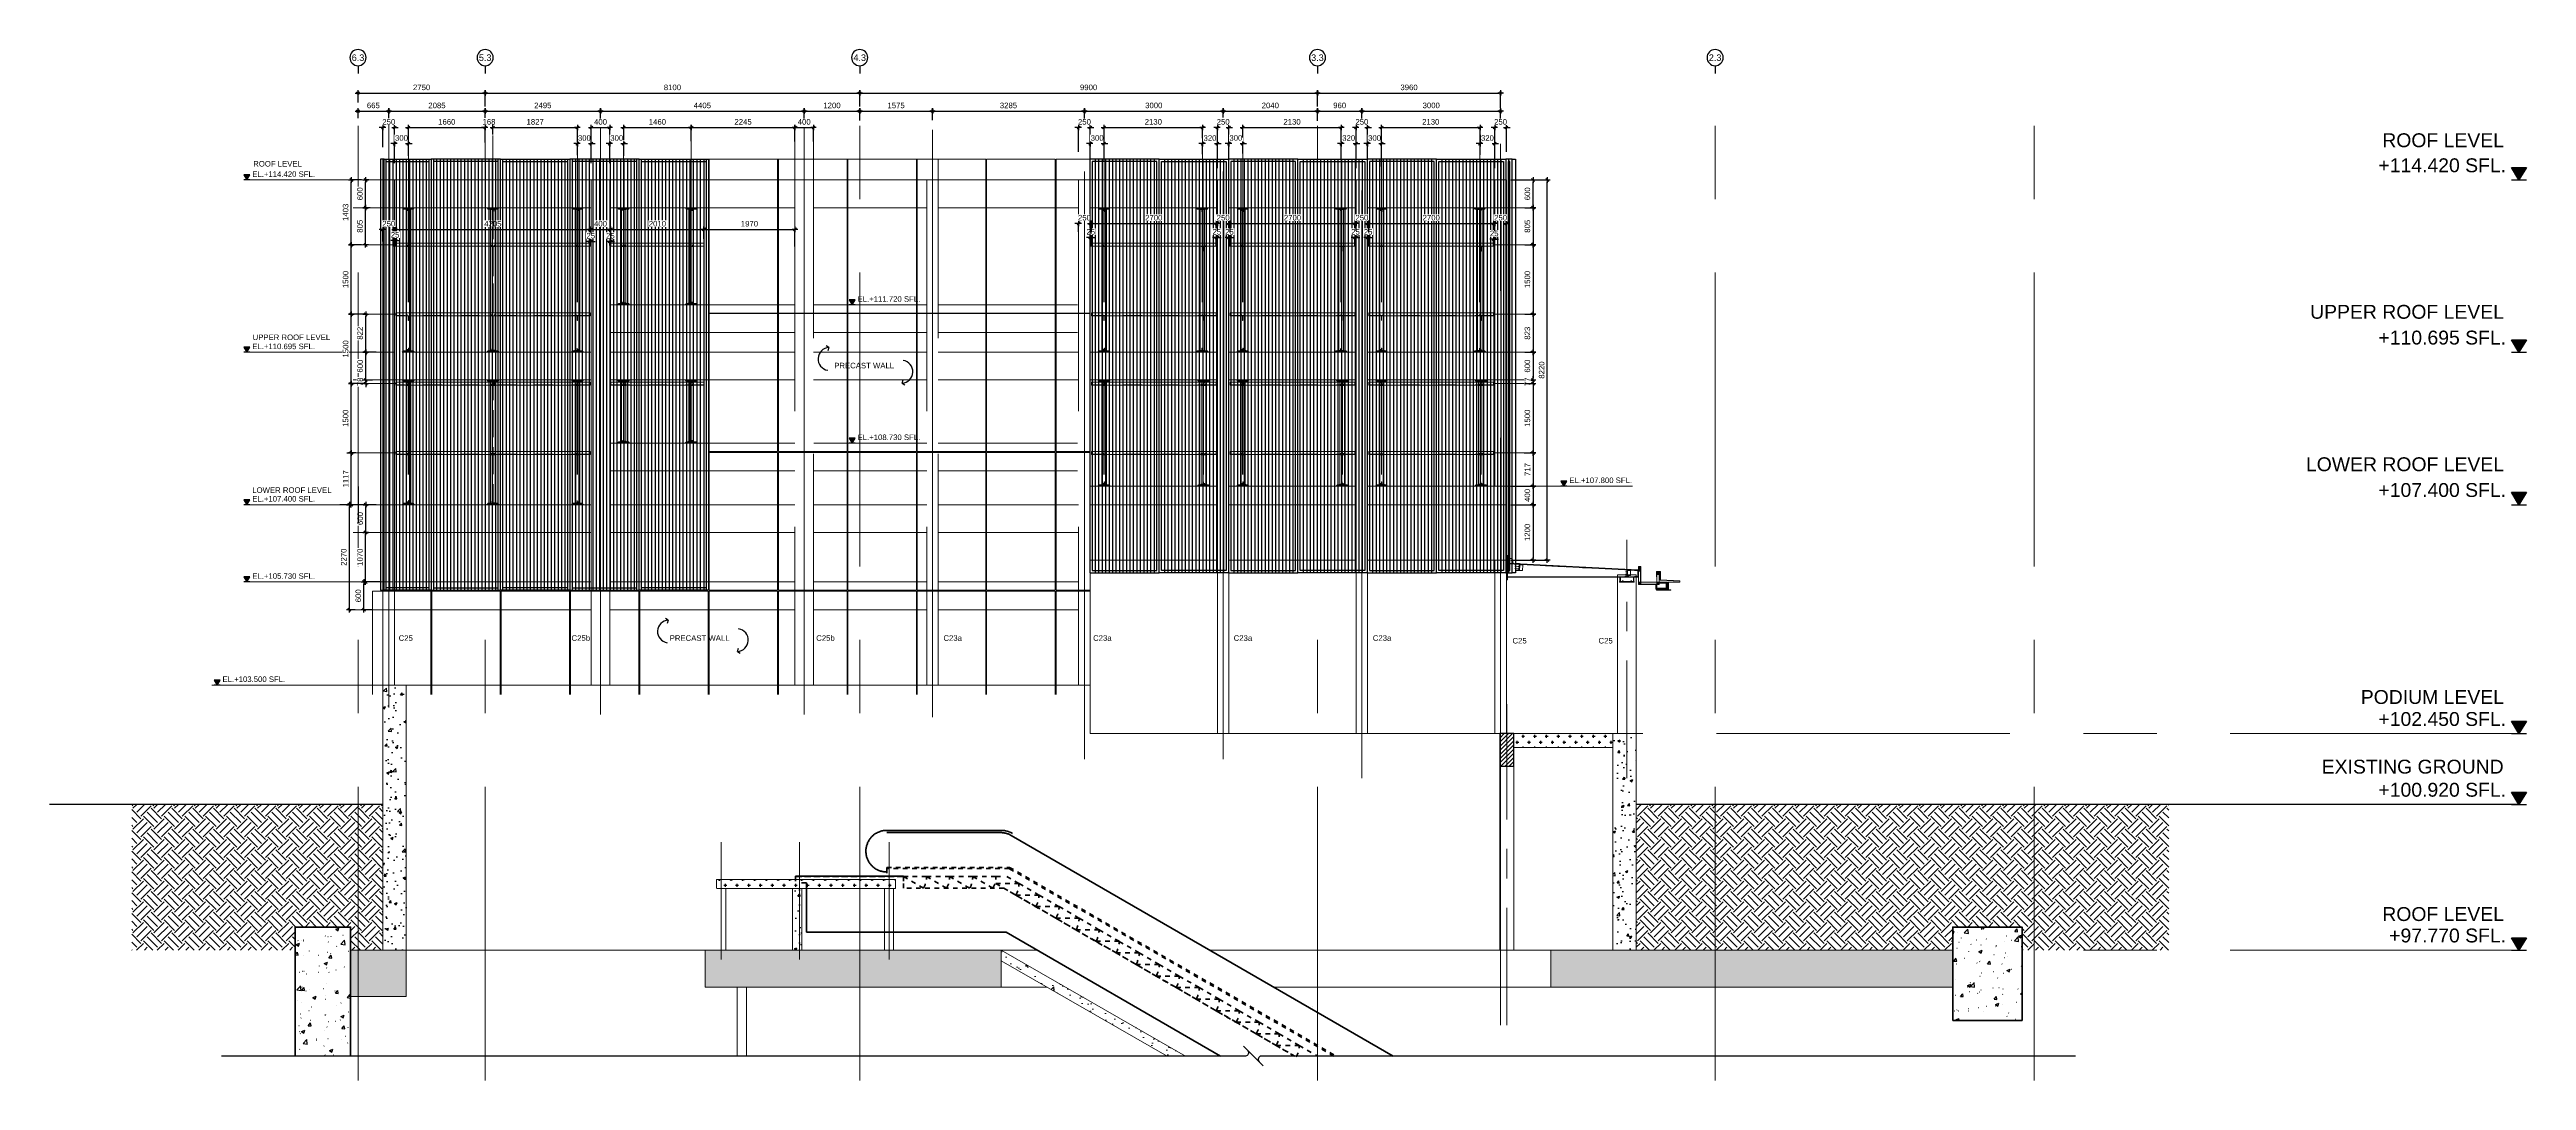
# Model space of a CAD drawing. Header units: millimetres. Extents: x 652937 to 1670132, y 1473552 to 2851037.
# Drawn here: x 663498.3 to 663551.9, y 1524548.5 to 1524570.8 of the extents above; entities that cross this region are included whole.
import ezdxf
from ezdxf.enums import TextEntityAlignment as Align

# ---------------------------------------------------------------- set-up
doc = ezdxf.new("R2010")
doc.units = ezdxf.units.MM
for name, pattern in [('Grid Line', [22.225, 12.7, -3.175, 3.175, -3.175]), ('HIDDEN', [0.375, 0.25, -0.125]), ('XKITLINE00', [0]), ('XKITLINE02', [4, 2, -2])]:
    doc.linetypes.add(name, pattern=pattern)
doc.layers.add('000 - 0_HIDE_OBJ_FRAMING_DEF_SUB', color=7, linetype='Continuous', plot=False)
for name, color, linetype, lineweight in [('A-010-M_LINE-T', 7, 'Continuous', 25), ('A-230-H_FLOOR', 7, 'Continuous', 25), ('A-230-M_FLOOR', 7, 'Continuous', 25), ('A-ANNO-DIMS', 7, 'Continuous', 9), ('A-GENM', 7, 'Continuous', 9), ('Bolt', 7, 'Continuous', 0), ('Part', 7, 'Continuous', 0), ('S-160-M_FOUND', 7, 'Continuous', 25), ('S-230-A-FLOOR', 7, 'Continuous', 9), ('Vertical Circulation', 7, 'Continuous', 9), ('Z-030-M_GRID', 7, 'Continuous', 9), ('Z-060-M_DETAIL', 7, 'Continuous', 9), ('Z-230-A_LEVEL', 7, 'Continuous', 9), ('Z-230_A_LEVEL', 7, 'Continuous', 9)]:
    doc.layers.add(name, color=color, linetype=linetype, lineweight=lineweight)
for name, color, linetype in [('CVA044__', 7, 'Continuous'), ('DIM', 7, 'Continuous'), ('S-DIM', 7, 'Continuous'), ('Stan-Dim', 7, 'Continuous')]:
    doc.layers.add(name, color=color, linetype=linetype)
doc.styles.add('ANGSANA', font='angsana.shx', dxfattribs={"width": 0.9})
doc.styles.add('Arial', font='arial.ttf')
doc.styles.add('Arial_2', font='arial.ttf', dxfattribs={"height": 300})
doc.styles.add('CKST2', font='romans.shx', dxfattribs={"width": 0.8, "height": 4})
doc.dimstyles.new('Dim 40 - Cen', dxfattribs={"dimscale": 0.04, "dimtxt": 3, "dimasz": 1, "dimexe": 0, "dimexo": 1, "dimgap": 1.5, "dimtad": 1, "dimdec": 0, "dimlfac": 1000, "dimzin": 1, "dimdsep": 46, "dimtxsty": 'Arial', "dimblk": 'CEN1', "dimcen": 0.09, "dimclrd": 7, "dimclre": 7, "dimclrt": 7, "dimadec": 0, "dimazin": 0, "dimtfac": 1, "dimtdec": 0, "dimtix": 1, "dimtofl": 0, "dimtmove": 2, "dimatfit": 3, "dimfxl": 1, "dimtfill": 1, "dimtolj": 1, "dimtzin": 0, "dimarcsym": 1})
doc.dimstyles.new('Dim 40 - End', dxfattribs={"dimscale": 0.04, "dimtxt": 3, "dimasz": 1, "dimexe": 0, "dimexo": 2.5, "dimgap": 1.5, "dimtad": 1, "dimdec": 0, "dimlfac": 1000, "dimzin": 1, "dimdsep": 46, "dimtxsty": 'Arial', "dimblk": 'END', "dimcen": 0.09, "dimclrd": 7, "dimclre": 7, "dimclrt": 7, "dimadec": 0, "dimazin": 0, "dimtfac": 1, "dimtdec": 0, "dimtix": 1, "dimtofl": 0, "dimtmove": 2, "dimatfit": 3, "dimfxl": 1, "dimtfill": 1, "dimtfillclr": 256, "dimtolj": 1, "dimtzin": 0, "dimarcsym": 0})
doc.dimstyles.new('DPA-DIM-3_0_C-T', dxfattribs={"dimscale": 304.8, "dimtxt": 306.07782, "dimasz": 0.492126, "dimexe": 0.656168, "dimexo": 0.0625, "dimgap": 0.164042, "dimtad": 0, "dimjust": 2, "dimdec": 0, "dimzin": 0, "dimdsep": 46, "dimtxsty": 'Arial_2', "dimblk1": 'DOTBLANK', "dimblk2": 'OBLIQUE', "dimsah": 1, "dimcen": 0.09, "dimdle": 0.656168, "dimclrd": 7, "dimclre": 7, "dimclrt": 7, "dimadec": 8, "dimazin": 0, "dimtfac": 1, "dimtdec": 4, "dimtix": 1, "dimtmove": 2, "dimatfit": 3, "dimfxl": 1.312336, "dimfxlon": 1, "dimtvp": 1, "dimtolj": 1, "dimtzin": 0, "dimarcsym": 2})
pattern_1 = [(50, (663464.87574, 1524535.84565), (0.7287365, -0.063756), [0.0762, -0.8382]), (355, (663464.87574, 1524535.84565), (-0.1409716, 0.7642276), [0.06096, -0.67056]), (100.451, (663464.9365, 1524535.8403), (0.58777, 0.700467), [0.06476, -0.71236]), (46.184, (663464.8757, 1524536.04885), (1.084316, -0.168171), [0.1143, -1.2573]), (96.636, (663464.9661, 1524536.0348), (0.94961, 0.98971), [0.09714, -1.06854]), (351.184, (663464.8757, 1524536.0488), (0.94962, 0.989701), [0.09144, -1.00584]), (21, (663464.97734, 1524535.99805), (0.606458, -0.4090606), [0.0762, -0.8382]), (326, (663464.97734, 1524535.99805), (0.247208, 0.736753), [0.06096, -0.67056]), (71.451, (663465.0279, 1524535.96396), (0.853668, 0.3276855), [0.06476, -0.71236]), (37.5, (663464.87574, 1524535.84565), (0.0123547, 0.3382201), [0.006706, -0.655726, 0.006706, -0.674014, -0.6731]), (37.5, (663464.87574, 1524535.84565), (0.0123547, 0.3382201), [-1.343152, 0.006706, -0.666394]), (7.5, (663464.87574, 1524535.84565), (0.2672789, 0.4007221), [0.006706, -0.381406, 0.006706, -0.640486, -0.25654]), (7.5, (663464.87574, 1524535.84565), (0.2672789, 0.4007221), [-1.035304, 0.006706, -0.249834]), (327.5, (663464.64918, 1524535.84565), (0.5423633, -0.0229153), [0.006706, -0.247294, 0.006706, -0.785774, -1.05156]), (327.5, (663464.64918, 1524535.84565), (0.5423633, -0.0229153), [-1.04648, 0.006706, -1.044854]), (317.5, (663464.54758, 1524535.84565), (0.592517, 0.101707), [0.006706, -0.323494, 0.006706, -0.519582, -0.74676]), (317.5, (663464.54758, 1524535.84565), (0.592517, 0.101707), [-0.856488, 0.006706, -0.740054])]

# ---------------------------------------------------------------- blocks, each defined once
blk = doc.blocks.new('GM_Louver Grill Vertical Z1 - Z Profile-17842814-ENT 3 ELE-2 Sheet')
at = {"layer": '000 - 0_HIDE_OBJ_FRAMING_DEF_SUB', "color": 7}
blk.add_line((-185547, 105925), (-185547, 114870), dxfattribs=at)
blk = doc.blocks.new('GM_Louver Grill Vertical Z1 - Z Profile-20321545-ENT 3 ELE-2 Sheet')
at = {"layer": '000 - 0_HIDE_OBJ_FRAMING_DEF_SUB', "color": 7}
blk.add_line((-201431, 105550), (-201431, 114870), dxfattribs=at)
blk = doc.blocks.new('*D6698')
at = {"layer": 'Defpoints', "color": 7, "transparency": 16777216}
for p in [(1664703, 100681), (1664703, 100681), (1664703, 100539)]:
    blk.add_point(p, dxfattribs=at)
blk = doc.blocks.new('_DotBlank')
at = {"color": 7, "linetype": 'ByBlock', "lineweight": -2}
blk.add_line((-0.5, 0), (-1, 0), dxfattribs=at)
blk.add_circle((0, 0), 0.5, dxfattribs=at)
blk = doc.blocks.new('_None')
blk = doc.blocks.new('_Oblique')
at = {"color": 7, "linetype": 'ByBlock', "lineweight": -2}
blk.add_line((-0.5, -0.5), (0.5, 0.5), dxfattribs=at)
blk = doc.blocks.new('PPLS_Escalator Straight - PPLS_Escalator Double_1000 mm_Width 1540-19132803-ESC19_Section A')
at = {"layer": 'Vertical Circulation', "color": 7, "lineweight": 35, "ltscale": 40}
for p, q in [((-188903, 100400), (-191370, 100400)), ((-191370, 100350), (-188903, 100350)), ((-188903, 100400), (-188903, 100400)), ((-188678, 100290), (-180417, 95521)), ((-191009, 99410), (-193345, 99410)), ((-193345, 99400), (-193345, 99300)), ((-193214, 99265), (-193105, 99265)), ((-193105, 99265), (-193105, 98200)), ((-193105, 98200), (-188790, 98200)), ((-188790, 98200), (-184149, 95521))]:
    blk.add_line(p, q, dxfattribs=at)
at = {"layer": 'Vertical Circulation', "color": 7, "linetype": 'HIDDEN', "lineweight": 35, "ltscale": 40}
for p, q in [((-193345, 99410), (-193345, 99400)), ((-191009, 99400), (-193345, 99400)), ((-193345, 99400), (-191009, 99400)), ((-191370, 99576), (-191370, 99600)), ((-191370, 99600), (-188715, 99600)), ((-188722, 99576), (-191370, 99576)), ((-191370, 99576), (-191370, 99410)), ((-191009, 99400), (-191009, 99410)), ((-191009, 99410), (-191009, 99400)), ((-190509, 99400), (-191009, 99400)), ((-191009, 99400), (-190576, 99150)), ((-191009, 99150), (-191009, 99400)), ((-191009, 99400), (-191009, 99150)), ((-188836, 99150), (-191009, 99150)), ((-190009, 99400), (-190509, 99400)), ((-190509, 99400), (-190076, 99150)), ((-189509, 99400), (-190009, 99400)), ((-190009, 99400), (-189576, 99150)), ((-189009, 99400), (-189509, 99400)), ((-189509, 99400), (-189076, 99150)), ((-189009, 99400), (-189009, 99400)), ((-189009, 99400), (-188829, 99400)), ((-189009, 99400), (-188829, 99400)), ((-188509, 99251), (-189009, 99251)), ((-189009, 99251), (-188576, 99001)), ((-182550, 95521), (-188836, 99150)), ((-188836, 99150), (-188836, 99150)), ((-188769, 99400), (-188511, 99251)), ((-188769, 99400), (-188511, 99251)), ((-188715, 99600), (-188722, 99576)), ((-181698, 95521), (-188722, 99576)), ((-188715, 99600), (-181649, 95521)), ((-188509, 99251), (-188509, 99251)), ((-188509, 99250), (-188078, 99001)), ((-188509, 99250), (-188078, 99001)), ((-188076, 99001), (-188576, 99001)), ((-188576, 99001), (-188143, 98751)), ((-187643, 98751), (-188143, 98751)), ((-188143, 98751), (-187710, 98501)), ((-188076, 99001), (-188076, 99001)), ((-188076, 99000), (-187645, 98751)), ((-188076, 99000), (-187645, 98751)), ((-187643, 98751), (-187643, 98751)), ((-187643, 98750), (-187212, 98501)), ((-187643, 98750), (-187212, 98501)), ((-187210, 98501), (-187710, 98501)), ((-187710, 98501), (-187277, 98251)), ((-186777, 98251), (-187277, 98251)), ((-187277, 98251), (-186844, 98001)), ((-187210, 98501), (-187210, 98501)), ((-187210, 98500), (-186779, 98251)), ((-187210, 98500), (-186779, 98251)), ((-186777, 98251), (-186777, 98251)), ((-186777, 98250), (-186346, 98001)), ((-186777, 98250), (-186346, 98001)), ((-186344, 98001), (-186844, 98001)), ((-186844, 98001), (-186411, 97751)), ((-185911, 97751), (-186411, 97751)), ((-186411, 97751), (-185978, 97501)), ((-186344, 98001), (-186344, 98001)), ((-186344, 98000), (-185913, 97751)), ((-186344, 98000), (-185913, 97751)), ((-185478, 97501), (-185978, 97501)), ((-185978, 97501), (-185545, 97251)), ((-185911, 97751), (-185911, 97751)), ((-185911, 97750), (-185480, 97501)), ((-185911, 97750), (-185480, 97501)), ((-185478, 97501), (-185478, 97501)), ((-185478, 97500), (-185047, 97251)), ((-185478, 97500), (-185047, 97251)), ((-185045, 97251), (-185545, 97251)), ((-185545, 97251), (-185112, 97001)), ((-184612, 97001), (-185112, 97001)), ((-185112, 97001), (-184679, 96751)), ((-185045, 97251), (-185045, 97251)), ((-185045, 97250), (-184613, 97001)), ((-185045, 97250), (-184613, 97001)), ((-184612, 97001), (-184612, 97001)), ((-184612, 97000), (-184180, 96751)), ((-184612, 97000), (-184180, 96751)), ((-184179, 96751), (-184679, 96751)), ((-184679, 96751), (-184246, 96501)), ((-183746, 96501), (-184246, 96501)), ((-184246, 96501), (-183813, 96251)), ((-184179, 96751), (-184179, 96751)), ((-184179, 96750), (-183747, 96501)), ((-184179, 96750), (-183747, 96501)), ((-183746, 96501), (-183746, 96501)), ((-183746, 96500), (-183314, 96251)), ((-183746, 96500), (-183314, 96251)), ((-182162, 96585), (-182162, 96586)), ((-183313, 96251), (-183813, 96251)), ((-183813, 96251), (-183380, 96001)), ((-182880, 96001), (-183380, 96001)), ((-183380, 96001), (-182947, 95751)), ((-183313, 96251), (-183313, 96251)), ((-183313, 96250), (-182881, 96001)), ((-183313, 96250), (-182881, 96001)), ((-182880, 96001), (-182880, 96001)), ((-182880, 96000), (-182448, 95751)), ((-182880, 96000), (-182448, 95751)), ((-182447, 95751), (-182947, 95751)), ((-182947, 95751), (-182548, 95521)), ((-182447, 95751), (-182447, 95751)), ((-182447, 95750), (-182049, 95521)), ((-182447, 95750), (-182049, 95521))]:
    blk.add_line(p, q, dxfattribs=at)
at = {"layer": 'Vertical Circulation', "color": 7, "lineweight": 35, "ltscale": 40, "flags": 128}
for points in [[(-191370, 100400), (-191388, 100400), (-191406, 100399), (-191424, 100397), (-191442, 100394), (-191459, 100391), (-191477, 100387), (-191494, 100382), (-191511, 100377), (-191528, 100371), (-191545, 100364), (-191562, 100357), (-191578, 100349), (-191593, 100341), (-191609, 100331), (-191624, 100321), (-191639, 100311), (-191653, 100300), (-191667, 100288), (-191680, 100276), (-191693, 100264), (-191705, 100250), (-191717, 100237), (-191728, 100223), (-191738, 100208), (-191749, 100193), (-191758, 100178), (-191767, 100162), (-191775, 100146), (-191782, 100130), (-191789, 100113), (-191795, 100096), (-191801, 100079), (-191806, 100062), (-191810, 100044), (-191813, 100026), (-191816, 100009), (-191818, 99991), (-191819, 99973), (-191820, 99955), (-191820, 99937), (-191819, 99919), (-191817, 99901), (-191815, 99883), (-191812, 99865), (-191808, 99848), (-191804, 99830), (-191799, 99813), (-191793, 99796), (-191786, 99779), (-191779, 99763), (-191771, 99747), (-191763, 99731), (-191754, 99715), (-191744, 99700), (-191734, 99685), (-191723, 99671), (-191711, 99657), (-191699, 99644), (-191687, 99631), (-191674, 99618), (-191660, 99606), (-191646, 99595), (-191632, 99584), (-191617, 99574), (-191602, 99564), (-191586, 99555), (-191570, 99547), (-191554, 99539), (-191537, 99532), (-191521, 99526), (-191504, 99520), (-191486, 99515), (-191469, 99511), (-191451, 99507), (-191433, 99505), (-191415, 99502), (-191398, 99501), (-191380, 99500), (-191370, 99500)], [(-188839, 100396), (-188841, 100396), (-188861, 100398), (-188881, 100400), (-188901, 100400), (-188903, 100400)], [(-188903, 100350), (-188885, 100350), (-188867, 100349), (-188849, 100347), (-188831, 100344), (-188813, 100341), (-188796, 100337), (-188778, 100332), (-188761, 100327), (-188744, 100321), (-188728, 100314), (-188711, 100307), (-188695, 100299), (-188679, 100291), (-188678, 100290)], [(-188776, 100383), (-188782, 100385), (-188802, 100390), (-188821, 100393), (-188836, 100395)], [(-188713, 100362), (-188725, 100367), (-188744, 100374), (-188763, 100380), (-188772, 100382)]]:
    blk.add_lwpolyline(points, dxfattribs=at)
at = {"layer": 'Vertical Circulation', "color": 7, "linetype": 'HIDDEN', "lineweight": 35, "ltscale": 40, "flags": 128}
blk.add_lwpolyline([(-188653, 100333), (-188670, 100343), (-188688, 100352), (-188706, 100360), (-188710, 100361)], dxfattribs=at)
at = {"layer": 'Vertical Circulation', "color": 7, "linetype": 'HIDDEN', "lineweight": 35, "ltscale": 40}
for centre in [(-191002, 99398), (-190502, 99398), (-190002, 99398), (-189502, 99398), (-189002, 99249), (-188569, 98999), (-188136, 98749), (-187703, 98499), (-187270, 98249), (-186837, 97999), (-186404, 97749), (-185971, 97499), (-185538, 97249), (-185105, 96999), (-184672, 96749), (-184239, 96499), (-183806, 96249), (-183373, 95999), (-182940, 95749)]:
    blk.add_arc(centre, 493, 329.7749, 0.2251, dxfattribs=at)
blk.add_ellipse((-191370, 99530), major_axis=(0, 20), ratio=0.000083, start_param=0, end_param=0.261799, dxfattribs=at)
blk = doc.blocks.new('LEV-SEC')
blk.add_hatch(color=7).paths.add_polyline_path([(-1.62, 2.67), (0, 0), (1.62, 2.67)])
at = {"color": 7}
for p, q in [((-1.62, 2.67), (0, 0)), ((1.62, 2.67), (-1.62, 2.67)), ((1.62, 0), (-1.62, 0)), ((0, 0), (1.62, 2.67))]:
    blk.add_line(p, q, dxfattribs=at)
at = {"color": 7, "style": 'ANGSANA'}
blk.add_attdef('ELEVATION', text='', height=2.4, dxfattribs=at).set_placement((2.91, 2.21), align=Align.BOTTOM_LEFT)
blk = doc.blocks.new('grid2')
at = {"layer": 'Stan-Dim', "color": 7}
blk.add_line((0, -4.9), (0, 0), dxfattribs=at)
blk.add_circle((0, -9.9), 5, dxfattribs=at)
at = {"layer": 'Stan-Dim', "color": 7, "style": 'CKST2', "width": 0.8}
blk.add_attdef('00', text='', height=4, dxfattribs=at).set_placement((0, -9.9), align=Align.MIDDLE_CENTER)
blk = doc.blocks.new('*A3459102')
at = {"layer": 'Part', "color": 7, "linetype": 'XKITLINE00', "lineweight": 0}
for p, q in [((616.947211, 135.830227), (616.947209, 135.830227)), ((616.947209, 135.830227), (619.147209, 135.830227)), ((616.947209, 135.730227), (616.947209, 135.830227)), ((616.947211, 135.730227), (616.947209, 135.730227)), ((616.947209, 135.730227), (619.147209, 135.730227)), ((619.147211, 135.830227), (619.147209, 135.830227)), ((619.147209, 135.730227), (619.147209, 135.830227)), ((619.147211, 135.730227), (619.147209, 135.730227))]:
    blk.add_line(p, q, dxfattribs=at)
at = {"layer": 'Part', "color": 7, "linetype": 'XKITLINE02', "lineweight": 0}
for p, q in [((616.947211, 135.830227), (616.947211, 135.730227)), ((619.147209, 135.830227), (619.147211, 135.830227)), ((619.147209, 135.730227), (619.147211, 135.730227)), ((619.147211, 135.830227), (619.147211, 135.730227))]:
    blk.add_line(p, q, dxfattribs=at)
blk = doc.blocks.new('*A3460103')
at = {"layer": 'Part', "color": 7, "linetype": 'XKITLINE02', "lineweight": 0}
for p, q in [((618.12721, 136.430227), (618.077209, 136.430227)), ((618.077209, 136.430227), (618.077209, 135.930227)), ((618.077209, 135.830227), (618.67721, 135.830227)), ((618.127209, 135.930227), (618.127209, 136.430227)), ((618.67721, 135.830227), (618.67721, 135.880227))]:
    blk.add_line(p, q, dxfattribs=at)
at = {"layer": 'Part', "color": 7, "linetype": 'XKITLINE00', "lineweight": 0}
for p, q in [((618.077209, 135.930227), (618.077209, 135.830227)), ((618.127209, 135.930227), (618.127209, 135.880227)), ((618.677209, 135.880227), (618.127209, 135.880227)), ((618.677209, 135.830227), (618.677209, 135.880227))]:
    blk.add_line(p, q, dxfattribs=at)
blk = doc.blocks.new('*A3462105')
at = {"layer": 'Bolt', "color": 7, "linetype": 'XKITLINE02', "lineweight": 0}
for p, q in [((618.20641, 136.130227), (617.77721, 136.130227)), ((618.07721, 136.200227), (618.01721, 136.200227)), ((618.07721, 136.060227), (618.01721, 136.060227)), ((618.12721, 136.300227), (618.07721, 136.300227)), ((618.12721, 135.960227), (618.07721, 135.960227))]:
    blk.add_line(p, q, dxfattribs=at)
blk = doc.blocks.new('*A3463106')
at = {"layer": 'Bolt'}
for points in [[(617.22, 135.83), (617.22, 135.73), (617.08, 135.73), (617.08, 135.83)], [(619.02, 135.83), (619.02, 135.73), (618.88, 135.73), (618.88, 135.83)]]:
    blk.add_hatch(color=7, dxfattribs=at).paths.add_polyline_path(points, flags=17)
at = {"layer": 'Bolt', "color": 7, "linetype": 'XKITLINE00', "lineweight": 0}
for p, q in [((617.08, 135.83), (617.08, 135.73)), ((617.15, 135.83), (617.15, 135.73)), ((617.22, 135.83), (617.22, 135.73)), ((618.88, 135.83), (618.88, 135.73)), ((618.95, 135.83), (618.95, 135.73)), ((619.02, 135.83), (619.02, 135.73))]:
    blk.add_line(p, q, dxfattribs=at)
blk = doc.blocks.new('*A3534110')
at = {"layer": 'Part', "color": 7, "linetype": 'XKITLINE00', "lineweight": 0}
for p, q in [((616.947209, 162.330227), (616.947209, 162.430227)), ((616.947209, 162.430227), (619.147209, 162.430227)), ((619.147209, 162.330227), (616.947209, 162.330227)), ((619.147209, 162.330227), (619.147209, 162.430227)), ((619.147209, 162.430227), (619.147211, 162.430227)), ((619.147211, 162.330227), (619.147209, 162.330227))]:
    blk.add_line(p, q, dxfattribs=at)
at = {"layer": 'Part', "color": 7, "linetype": 'XKITLINE02', "lineweight": 0}
for p, q in [((616.947211, 162.330227), (616.947211, 162.430227)), ((619.147209, 162.430227), (619.147211, 162.430227)), ((619.147209, 162.330227), (619.147211, 162.330227)), ((619.147211, 162.330227), (619.147211, 162.430227))]:
    blk.add_line(p, q, dxfattribs=at)
blk = doc.blocks.new('*A3535111')
at = {"layer": 'Part', "color": 7, "linetype": 'XKITLINE00', "lineweight": 0}
for p, q in [((618.077209, 162.330227), (618.077209, 162.230227)), ((618.677209, 162.280227), (618.127209, 162.280227)), ((618.127209, 162.280227), (618.127209, 162.230227)), ((618.677209, 162.280227), (618.677209, 162.330227))]:
    blk.add_line(p, q, dxfattribs=at)
at = {"layer": 'Part', "color": 7, "linetype": 'XKITLINE02', "lineweight": 0}
for p, q in [((618.077209, 162.330227), (618.67721, 162.330227)), ((618.07721, 161.730227), (618.077209, 162.230227)), ((618.077209, 161.730227), (618.12721, 161.730227)), ((618.127209, 162.230227), (618.12721, 161.730227)), ((618.67721, 162.330227), (618.67721, 162.280227))]:
    blk.add_line(p, q, dxfattribs=at)
blk = doc.blocks.new('*A3536112')
at = {"layer": 'Part', "color": 7, "linetype": 'XKITLINE00', "lineweight": 0}
for p, q in [((616.747209, 162.630227), (616.947209, 162.430227)), ((616.947209, 162.430227), (619.177211, 162.430227)), ((619.177209, 162.430227), (619.347209, 162.630227))]:
    blk.add_line(p, q, dxfattribs=at)
at = {"layer": 'Part', "color": 7, "linetype": 'XKITLINE02', "lineweight": 0}
for p, q in [((616.747209, 162.630227), (619.347211, 162.630227)), ((616.947211, 162.430227), (616.747211, 162.630227)), ((619.177211, 162.430227), (619.347211, 162.630227))]:
    blk.add_line(p, q, dxfattribs=at)
blk = doc.blocks.new('*A3537113')
at = {"layer": 'Bolt', "color": 7, "linetype": 'XKITLINE02', "lineweight": 0}
for p, q in [((618.20641, 162.030227), (617.77721, 162.030227)), ((618.07721, 162.100227), (618.01721, 162.100227)), ((618.07721, 161.960227), (618.01721, 161.960227)), ((618.12721, 162.200227), (618.07721, 162.200227)), ((618.12721, 161.860227), (618.07721, 161.860227))]:
    blk.add_line(p, q, dxfattribs=at)
blk = doc.blocks.new('*A3538114')
at = {"layer": 'Bolt'}
for points in [[(617.22, 162.43), (617.22, 162.33), (617.08, 162.33), (617.08, 162.43)], [(619.02, 162.43), (619.02, 162.33), (618.88, 162.33), (618.88, 162.43)]]:
    blk.add_hatch(color=7, dxfattribs=at).paths.add_polyline_path(points, flags=17)
at = {"layer": 'Bolt', "color": 7, "linetype": 'XKITLINE00', "lineweight": 0}
for p, q in [((617.08, 162.33), (617.08, 162.43)), ((617.15, 162.33), (617.15, 162.43)), ((617.22, 162.33), (617.22, 162.43)), ((618.88, 162.33), (618.88, 162.43)), ((618.95, 162.33), (618.95, 162.43)), ((619.02, 162.33), (619.02, 162.43))]:
    blk.add_line(p, q, dxfattribs=at)
blk = doc.blocks.new('*A3461104')
at = {"layer": 'Part', "color": 7, "linetype": 'XKITLINE00', "lineweight": 0}
for p, q in [((616.747209, 135.530227), (616.947209, 135.730227)), ((616.947209, 135.730227), (616.947211, 135.730227)), ((619.177211, 135.730227), (616.947209, 135.730227)), ((619.347209, 135.530227), (619.177209, 135.730227))]:
    blk.add_line(p, q, dxfattribs=at)
at = {"layer": 'Part', "color": 7, "linetype": 'XKITLINE02', "lineweight": 0}
for p, q in [((616.747209, 135.530227), (619.347211, 135.530227)), ((616.747211, 135.530227), (616.947211, 135.730227)), ((619.347211, 135.530227), (619.177211, 135.730227))]:
    blk.add_line(p, q, dxfattribs=at)
blk = doc.blocks.new('CEN1')
at = {"color": 7}
for p, q in [((1.5, 0), (-1.5, 0)), ((0, 1.5), (0, -1.5))]:
    blk.add_line(p, q, dxfattribs=at)
blk.add_circle((0, 0), 0.75, dxfattribs=at)
blk = doc.blocks.new('*D201')
at = {"layer": 'Defpoints', "color": 7, "transparency": 16777216}
for p in [(663507.727, 1524569.887), (663504.977, 1524569.643), (663507.727, 1524569.643)]:
    blk.add_point(p, dxfattribs=at)
at = {"layer": 'S-DIM', "color": 7, "lineweight": -2, "transparency": 16777216}
for p, q in [((663504.977, 1524569.683), (663504.977, 1524569.887)), ((663505.017, 1524569.887), (663507.687, 1524569.887)), ((663507.727, 1524569.683), (663507.727, 1524569.887))]:
    blk.add_line(p, q, dxfattribs=at)
at = {"layer": 'S-DIM', "color": 7, "lineweight": -2, "transparency": 16777216, "xscale": 0.04, "yscale": 0.04, "zscale": 0.04, "rotation": 180}
blk.add_blockref('CEN1', (663504.977, 1524569.887), dxfattribs=at)
at = {"layer": 'S-DIM', "color": 7, "lineweight": -2, "transparency": 16777216, "xscale": 0.04, "yscale": 0.04, "zscale": 0.04}
blk.add_blockref('CEN1', (663507.727, 1524569.887), dxfattribs=at)
at = {"layer": 'S-DIM', "color": 7, "transparency": 16777216, "insert": (663506.352, 1524570.008), "char_height": 0.12, "attachment_point": 5, "style": 'Arial', "bg_fill": 3, "box_fill_scale": 1.1, "bg_fill_color": 256, "bg_fill_true_color": 13158600, "bg_fill_transparency": 0}
blk.add_mtext('\\A1;2750', dxfattribs=at)
blk = doc.blocks.new('*D202')
at = {"layer": 'Defpoints', "color": 7, "transparency": 16777216}
for p in [(663515.827, 1524569.887), (663507.727, 1524569.557), (663515.827, 1524569.557)]:
    blk.add_point(p, dxfattribs=at)
at = {"layer": 'S-DIM', "color": 7, "lineweight": -2, "transparency": 16777216}
for p, q in [((663507.727, 1524569.597), (663507.727, 1524569.887)), ((663507.767, 1524569.887), (663515.787, 1524569.887)), ((663515.827, 1524569.597), (663515.827, 1524569.887))]:
    blk.add_line(p, q, dxfattribs=at)
at = {"layer": 'S-DIM', "color": 7, "lineweight": -2, "transparency": 16777216, "xscale": 0.04, "yscale": 0.04, "zscale": 0.04, "rotation": 180}
blk.add_blockref('CEN1', (663507.727, 1524569.887), dxfattribs=at)
at = {"layer": 'S-DIM', "color": 7, "lineweight": -2, "transparency": 16777216, "xscale": 0.04, "yscale": 0.04, "zscale": 0.04}
blk.add_blockref('CEN1', (663515.827, 1524569.887), dxfattribs=at)
at = {"layer": 'S-DIM', "color": 7, "transparency": 16777216, "insert": (663511.777, 1524570.008), "char_height": 0.12, "attachment_point": 5, "style": 'Arial', "bg_fill": 3, "box_fill_scale": 1.1, "bg_fill_color": 256, "bg_fill_true_color": 13158600, "bg_fill_transparency": 0}
blk.add_mtext('\\A1;8100', dxfattribs=at)
blk = doc.blocks.new('*D203')
at = {"layer": 'Defpoints', "color": 7, "transparency": 16777216}
for p in [(663525.727, 1524569.887), (663515.827, 1524569.557), (663525.727, 1524569.552)]:
    blk.add_point(p, dxfattribs=at)
at = {"layer": 'S-DIM', "color": 7, "lineweight": -2, "transparency": 16777216}
for p, q in [((663515.827, 1524569.597), (663515.827, 1524569.887)), ((663515.867, 1524569.887), (663525.687, 1524569.887)), ((663525.727, 1524569.592), (663525.727, 1524569.887))]:
    blk.add_line(p, q, dxfattribs=at)
at = {"layer": 'S-DIM', "color": 7, "lineweight": -2, "transparency": 16777216, "xscale": 0.04, "yscale": 0.04, "zscale": 0.04, "rotation": 180}
blk.add_blockref('CEN1', (663515.827, 1524569.887), dxfattribs=at)
at = {"layer": 'S-DIM', "color": 7, "lineweight": -2, "transparency": 16777216, "xscale": 0.04, "yscale": 0.04, "zscale": 0.04}
blk.add_blockref('CEN1', (663525.727, 1524569.887), dxfattribs=at)
at = {"layer": 'S-DIM', "color": 7, "transparency": 16777216, "insert": (663520.777, 1524570.008), "char_height": 0.12, "attachment_point": 5, "style": 'Arial', "bg_fill": 3, "box_fill_scale": 1.1, "bg_fill_color": 256, "bg_fill_true_color": 13158600, "bg_fill_transparency": 0}
blk.add_mtext('\\A1;9900', dxfattribs=at)
blk = doc.blocks.new('*D204')
at = {"layer": 'Defpoints', "color": 7, "transparency": 16777216}
for p in [(663529.687, 1524569.887), (663525.727, 1524569.552), (663529.687, 1524569.517)]:
    blk.add_point(p, dxfattribs=at)
at = {"layer": 'S-DIM', "color": 7, "lineweight": -2, "transparency": 16777216}
for p, q in [((663525.727, 1524569.592), (663525.727, 1524569.887)), ((663525.767, 1524569.887), (663529.647, 1524569.887)), ((663529.687, 1524569.557), (663529.687, 1524569.887))]:
    blk.add_line(p, q, dxfattribs=at)
at = {"layer": 'S-DIM', "color": 7, "lineweight": -2, "transparency": 16777216, "xscale": 0.04, "yscale": 0.04, "zscale": 0.04, "rotation": 180}
blk.add_blockref('CEN1', (663525.727, 1524569.887), dxfattribs=at)
at = {"layer": 'S-DIM', "color": 7, "lineweight": -2, "transparency": 16777216, "xscale": 0.04, "yscale": 0.04, "zscale": 0.04}
blk.add_blockref('CEN1', (663529.687, 1524569.887), dxfattribs=at)
at = {"layer": 'S-DIM', "color": 7, "transparency": 16777216, "insert": (663527.707, 1524570.008), "char_height": 0.12, "attachment_point": 5, "style": 'Arial', "bg_fill": 3, "box_fill_scale": 1.1, "bg_fill_color": 256, "bg_fill_true_color": 13158600, "bg_fill_transparency": 0}
blk.add_mtext('\\A1;3960', dxfattribs=at)
blk = doc.blocks.new('*D205')
at = {"layer": 'S-DIM', "color": 7, "lineweight": -2, "transparency": 16777216}
for p, q in [((663504.977, 1524569.341), (663504.977, 1524569.497)), ((663505.017, 1524569.497), (663505.602, 1524569.497)), ((663505.642, 1524569.341), (663505.642, 1524569.497))]:
    blk.add_line(p, q, dxfattribs=at)
at = {"layer": 'S-DIM', "color": 7, "lineweight": -2, "transparency": 16777216, "xscale": 0.04, "yscale": 0.04, "zscale": 0.04, "rotation": 180}
blk.add_blockref('CEN1', (663504.977, 1524569.497), dxfattribs=at)
at = {"layer": 'S-DIM', "color": 7, "lineweight": -2, "transparency": 16777216, "xscale": 0.04, "yscale": 0.04, "zscale": 0.04}
blk.add_blockref('CEN1', (663505.642, 1524569.497), dxfattribs=at)
at = {"layer": 'S-DIM', "color": 7, "transparency": 16777216, "insert": (663505.309, 1524569.618), "char_height": 0.12, "attachment_point": 5, "style": 'Arial', "bg_fill": 3, "box_fill_scale": 1.1, "bg_fill_color": 256, "bg_fill_true_color": 13158600, "bg_fill_transparency": 0}
blk.add_mtext('\\A1;665', dxfattribs=at)
at = {"layer": 'Defpoints', "color": 7, "transparency": 16777216}
for p in [(663504.977, 1524569.301), (663505.642, 1524569.497), (663505.642, 1524569.301)]:
    blk.add_point(p, dxfattribs=at)
blk = doc.blocks.new('*D206')
at = {"layer": 'Defpoints', "color": 7, "transparency": 16777216}
for p in [(663505.642, 1524569.301), (663507.727, 1524569.497), (663507.727, 1524569.31)]:
    blk.add_point(p, dxfattribs=at)
at = {"layer": 'S-DIM', "color": 7, "lineweight": -2, "transparency": 16777216}
for p, q in [((663505.642, 1524569.341), (663505.642, 1524569.497)), ((663505.682, 1524569.497), (663507.687, 1524569.497)), ((663507.727, 1524569.35), (663507.727, 1524569.497))]:
    blk.add_line(p, q, dxfattribs=at)
at = {"layer": 'S-DIM', "color": 7, "lineweight": -2, "transparency": 16777216, "xscale": 0.04, "yscale": 0.04, "zscale": 0.04, "rotation": 180}
blk.add_blockref('CEN1', (663505.642, 1524569.497), dxfattribs=at)
at = {"layer": 'S-DIM', "color": 7, "lineweight": -2, "transparency": 16777216, "xscale": 0.04, "yscale": 0.04, "zscale": 0.04}
blk.add_blockref('CEN1', (663507.727, 1524569.497), dxfattribs=at)
at = {"layer": 'S-DIM', "color": 7, "transparency": 16777216, "insert": (663506.684, 1524569.618), "char_height": 0.12, "attachment_point": 5, "style": 'Arial', "bg_fill": 3, "box_fill_scale": 1.1, "bg_fill_color": 256, "bg_fill_true_color": 13158600, "bg_fill_transparency": 0}
blk.add_mtext('\\A1;2085', dxfattribs=at)
blk = doc.blocks.new('*D207')
at = {"layer": 'Defpoints', "color": 7, "transparency": 16777216}
for p in [(663507.727, 1524569.31), (663510.222, 1524569.497), (663510.222, 1524569.259)]:
    blk.add_point(p, dxfattribs=at)
at = {"layer": 'S-DIM', "color": 7, "lineweight": -2, "transparency": 16777216}
for p, q in [((663507.727, 1524569.35), (663507.727, 1524569.497)), ((663507.767, 1524569.497), (663510.182, 1524569.497)), ((663510.222, 1524569.299), (663510.222, 1524569.497))]:
    blk.add_line(p, q, dxfattribs=at)
at = {"layer": 'S-DIM', "color": 7, "lineweight": -2, "transparency": 16777216, "xscale": 0.04, "yscale": 0.04, "zscale": 0.04, "rotation": 180}
blk.add_blockref('CEN1', (663507.727, 1524569.497), dxfattribs=at)
at = {"layer": 'S-DIM', "color": 7, "lineweight": -2, "transparency": 16777216, "xscale": 0.04, "yscale": 0.04, "zscale": 0.04}
blk.add_blockref('CEN1', (663510.222, 1524569.497), dxfattribs=at)
at = {"layer": 'S-DIM', "color": 7, "transparency": 16777216, "insert": (663508.974, 1524569.618), "char_height": 0.12, "attachment_point": 5, "style": 'Arial', "bg_fill": 3, "box_fill_scale": 1.1, "bg_fill_color": 256, "bg_fill_true_color": 13158600, "bg_fill_transparency": 0}
blk.add_mtext('\\A1;2495', dxfattribs=at)
blk = doc.blocks.new('*D208')
at = {"layer": 'Defpoints', "color": 7, "transparency": 16777216}
for p in [(663510.222, 1524569.259), (663514.627, 1524569.497), (663514.627, 1524569.217)]:
    blk.add_point(p, dxfattribs=at)
at = {"layer": 'S-DIM', "color": 7, "lineweight": -2, "transparency": 16777216}
for p, q in [((663510.222, 1524569.299), (663510.222, 1524569.497)), ((663510.262, 1524569.497), (663514.587, 1524569.497)), ((663514.627, 1524569.257), (663514.627, 1524569.497))]:
    blk.add_line(p, q, dxfattribs=at)
at = {"layer": 'S-DIM', "color": 7, "lineweight": -2, "transparency": 16777216, "xscale": 0.04, "yscale": 0.04, "zscale": 0.04, "rotation": 180}
blk.add_blockref('CEN1', (663510.222, 1524569.497), dxfattribs=at)
at = {"layer": 'S-DIM', "color": 7, "lineweight": -2, "transparency": 16777216, "xscale": 0.04, "yscale": 0.04, "zscale": 0.04}
blk.add_blockref('CEN1', (663514.627, 1524569.497), dxfattribs=at)
at = {"layer": 'S-DIM', "color": 7, "transparency": 16777216, "insert": (663512.424, 1524569.618), "char_height": 0.12, "attachment_point": 5, "style": 'Arial', "bg_fill": 3, "box_fill_scale": 1.1, "bg_fill_color": 256, "bg_fill_true_color": 13158600, "bg_fill_transparency": 0}
blk.add_mtext('\\A1;4405', dxfattribs=at)
blk = doc.blocks.new('*D209')
at = {"layer": 'Defpoints', "color": 7, "transparency": 16777216}
for p in [(663515.827, 1524569.497), (663515.827, 1524569.251), (663514.627, 1524569.217)]:
    blk.add_point(p, dxfattribs=at)
at = {"layer": 'S-DIM', "color": 7, "lineweight": -2, "transparency": 16777216}
for p, q in [((663514.627, 1524569.257), (663514.627, 1524569.497)), ((663514.667, 1524569.497), (663515.787, 1524569.497)), ((663515.827, 1524569.291), (663515.827, 1524569.497))]:
    blk.add_line(p, q, dxfattribs=at)
at = {"layer": 'S-DIM', "color": 7, "lineweight": -2, "transparency": 16777216, "xscale": 0.04, "yscale": 0.04, "zscale": 0.04, "rotation": 180}
blk.add_blockref('CEN1', (663514.627, 1524569.497), dxfattribs=at)
at = {"layer": 'S-DIM', "color": 7, "lineweight": -2, "transparency": 16777216, "xscale": 0.04, "yscale": 0.04, "zscale": 0.04}
blk.add_blockref('CEN1', (663515.827, 1524569.497), dxfattribs=at)
at = {"layer": 'S-DIM', "color": 7, "transparency": 16777216, "insert": (663515.227, 1524569.618), "char_height": 0.12, "attachment_point": 5, "style": 'Arial', "bg_fill": 3, "box_fill_scale": 1.1, "bg_fill_color": 256, "bg_fill_true_color": 13158600, "bg_fill_transparency": 0}
blk.add_mtext('\\A1;1200', dxfattribs=at)
blk = doc.blocks.new('*D210')
at = {"layer": 'Defpoints', "color": 7, "transparency": 16777216}
for p in [(663515.827, 1524569.251), (663517.402, 1524569.497), (663517.402, 1524569.259)]:
    blk.add_point(p, dxfattribs=at)
at = {"layer": 'S-DIM', "color": 7, "lineweight": -2, "transparency": 16777216}
for p, q in [((663515.827, 1524569.291), (663515.827, 1524569.497)), ((663515.867, 1524569.497), (663517.362, 1524569.497)), ((663517.402, 1524569.299), (663517.402, 1524569.497))]:
    blk.add_line(p, q, dxfattribs=at)
at = {"layer": 'S-DIM', "color": 7, "lineweight": -2, "transparency": 16777216, "xscale": 0.04, "yscale": 0.04, "zscale": 0.04, "rotation": 180}
blk.add_blockref('CEN1', (663515.827, 1524569.497), dxfattribs=at)
at = {"layer": 'S-DIM', "color": 7, "lineweight": -2, "transparency": 16777216, "xscale": 0.04, "yscale": 0.04, "zscale": 0.04}
blk.add_blockref('CEN1', (663517.402, 1524569.497), dxfattribs=at)
at = {"layer": 'S-DIM', "color": 7, "transparency": 16777216, "insert": (663516.614, 1524569.618), "char_height": 0.12, "attachment_point": 5, "style": 'Arial', "bg_fill": 3, "box_fill_scale": 1.1, "bg_fill_color": 256, "bg_fill_true_color": 13158600, "bg_fill_transparency": 0}
blk.add_mtext('\\A1;1575', dxfattribs=at)
blk = doc.blocks.new('*D211')
at = {"layer": 'Defpoints', "color": 7, "transparency": 16777216}
for p in [(663517.402, 1524569.259), (663520.687, 1524569.497), (663520.687, 1524569.251)]:
    blk.add_point(p, dxfattribs=at)
at = {"layer": 'S-DIM', "color": 7, "lineweight": -2, "transparency": 16777216}
for p, q in [((663517.402, 1524569.299), (663517.402, 1524569.497)), ((663517.442, 1524569.497), (663520.647, 1524569.497)), ((663520.687, 1524569.291), (663520.687, 1524569.497))]:
    blk.add_line(p, q, dxfattribs=at)
at = {"layer": 'S-DIM', "color": 7, "lineweight": -2, "transparency": 16777216, "xscale": 0.04, "yscale": 0.04, "zscale": 0.04, "rotation": 180}
blk.add_blockref('CEN1', (663517.402, 1524569.497), dxfattribs=at)
at = {"layer": 'S-DIM', "color": 7, "lineweight": -2, "transparency": 16777216, "xscale": 0.04, "yscale": 0.04, "zscale": 0.04}
blk.add_blockref('CEN1', (663520.687, 1524569.497), dxfattribs=at)
at = {"layer": 'S-DIM', "color": 7, "transparency": 16777216, "insert": (663519.044, 1524569.618), "char_height": 0.12, "attachment_point": 5, "style": 'Arial', "bg_fill": 3, "box_fill_scale": 1.1, "bg_fill_color": 256, "bg_fill_true_color": 13158600, "bg_fill_transparency": 0}
blk.add_mtext('\\A1;3285', dxfattribs=at)
blk = doc.blocks.new('*D212')
at = {"layer": 'Defpoints', "color": 7, "transparency": 16777216}
for p in [(663520.687, 1524569.251), (663523.687, 1524569.497), (663523.687, 1524569.319)]:
    blk.add_point(p, dxfattribs=at)
at = {"layer": 'S-DIM', "color": 7, "lineweight": -2, "transparency": 16777216}
for p, q in [((663520.687, 1524569.291), (663520.687, 1524569.497)), ((663520.727, 1524569.497), (663523.647, 1524569.497)), ((663523.687, 1524569.359), (663523.687, 1524569.497))]:
    blk.add_line(p, q, dxfattribs=at)
at = {"layer": 'S-DIM', "color": 7, "lineweight": -2, "transparency": 16777216, "xscale": 0.04, "yscale": 0.04, "zscale": 0.04, "rotation": 180}
blk.add_blockref('CEN1', (663520.687, 1524569.497), dxfattribs=at)
at = {"layer": 'S-DIM', "color": 7, "lineweight": -2, "transparency": 16777216, "xscale": 0.04, "yscale": 0.04, "zscale": 0.04}
blk.add_blockref('CEN1', (663523.687, 1524569.497), dxfattribs=at)
at = {"layer": 'S-DIM', "color": 7, "transparency": 16777216, "insert": (663522.187, 1524569.618), "char_height": 0.12, "attachment_point": 5, "style": 'Arial', "bg_fill": 3, "box_fill_scale": 1.1, "bg_fill_color": 256, "bg_fill_true_color": 13158600, "bg_fill_transparency": 0}
blk.add_mtext('\\A1;3000', dxfattribs=at)
blk = doc.blocks.new('*D213')
at = {"layer": 'Defpoints', "color": 7, "transparency": 16777216}
for p in [(663523.687, 1524569.319), (663525.727, 1524569.497), (663525.727, 1524569.243)]:
    blk.add_point(p, dxfattribs=at)
at = {"layer": 'S-DIM', "color": 7, "lineweight": -2, "transparency": 16777216}
for p, q in [((663523.687, 1524569.359), (663523.687, 1524569.497)), ((663523.727, 1524569.497), (663525.687, 1524569.497)), ((663525.727, 1524569.283), (663525.727, 1524569.497))]:
    blk.add_line(p, q, dxfattribs=at)
at = {"layer": 'S-DIM', "color": 7, "lineweight": -2, "transparency": 16777216, "xscale": 0.04, "yscale": 0.04, "zscale": 0.04, "rotation": 180}
blk.add_blockref('CEN1', (663523.687, 1524569.497), dxfattribs=at)
at = {"layer": 'S-DIM', "color": 7, "lineweight": -2, "transparency": 16777216, "xscale": 0.04, "yscale": 0.04, "zscale": 0.04}
blk.add_blockref('CEN1', (663525.727, 1524569.497), dxfattribs=at)
at = {"layer": 'S-DIM', "color": 7, "transparency": 16777216, "insert": (663524.707, 1524569.618), "char_height": 0.12, "attachment_point": 5, "style": 'Arial', "bg_fill": 3, "box_fill_scale": 1.1, "bg_fill_color": 256, "bg_fill_true_color": 13158600, "bg_fill_transparency": 0}
blk.add_mtext('\\A1;2040', dxfattribs=at)
blk = doc.blocks.new('*D214')
at = {"layer": 'Defpoints', "color": 7, "transparency": 16777216}
for p in [(663525.727, 1524569.243), (663526.687, 1524569.497), (663526.687, 1524569.217)]:
    blk.add_point(p, dxfattribs=at)
at = {"layer": 'S-DIM', "color": 7, "lineweight": -2, "transparency": 16777216}
for p, q in [((663525.727, 1524569.283), (663525.727, 1524569.497)), ((663525.767, 1524569.497), (663526.647, 1524569.497)), ((663526.687, 1524569.257), (663526.687, 1524569.497))]:
    blk.add_line(p, q, dxfattribs=at)
at = {"layer": 'S-DIM', "color": 7, "lineweight": -2, "transparency": 16777216, "xscale": 0.04, "yscale": 0.04, "zscale": 0.04, "rotation": 180}
blk.add_blockref('CEN1', (663525.727, 1524569.497), dxfattribs=at)
at = {"layer": 'S-DIM', "color": 7, "lineweight": -2, "transparency": 16777216, "xscale": 0.04, "yscale": 0.04, "zscale": 0.04}
blk.add_blockref('CEN1', (663526.687, 1524569.497), dxfattribs=at)
at = {"layer": 'S-DIM', "color": 7, "transparency": 16777216, "insert": (663526.207, 1524569.618), "char_height": 0.12, "attachment_point": 5, "style": 'Arial', "bg_fill": 3, "box_fill_scale": 1.1, "bg_fill_color": 256, "bg_fill_true_color": 13158600, "bg_fill_transparency": 0}
blk.add_mtext('\\A1;960', dxfattribs=at)
blk = doc.blocks.new('*D215')
at = {"layer": 'Defpoints', "color": 7, "transparency": 16777216}
for p in [(663529.687, 1524569.497), (663529.687, 1524569.293), (663526.687, 1524569.217)]:
    blk.add_point(p, dxfattribs=at)
at = {"layer": 'S-DIM', "color": 7, "lineweight": -2, "transparency": 16777216}
for p, q in [((663526.687, 1524569.257), (663526.687, 1524569.497)), ((663526.727, 1524569.497), (663529.647, 1524569.497)), ((663529.687, 1524569.333), (663529.687, 1524569.497))]:
    blk.add_line(p, q, dxfattribs=at)
at = {"layer": 'S-DIM', "color": 7, "lineweight": -2, "transparency": 16777216, "xscale": 0.04, "yscale": 0.04, "zscale": 0.04, "rotation": 180}
blk.add_blockref('CEN1', (663526.687, 1524569.497), dxfattribs=at)
at = {"layer": 'S-DIM', "color": 7, "lineweight": -2, "transparency": 16777216, "xscale": 0.04, "yscale": 0.04, "zscale": 0.04}
blk.add_blockref('CEN1', (663529.687, 1524569.497), dxfattribs=at)
at = {"layer": 'S-DIM', "color": 7, "transparency": 16777216, "insert": (663528.187, 1524569.618), "char_height": 0.12, "attachment_point": 5, "style": 'Arial', "bg_fill": 3, "box_fill_scale": 1.1, "bg_fill_color": 256, "bg_fill_true_color": 13158600, "bg_fill_transparency": 0}
blk.add_mtext('\\A1;3000', dxfattribs=at)
blk = doc.blocks.new('END')
at = {"color": 7}
for p, q in [((1.5, 0), (-1.5, 0)), ((-0.8, -0.8), (0.8, 0.8)), ((0, 1.5), (0, -1.5))]:
    blk.add_line(p, q, dxfattribs=at)
blk = doc.blocks.new('*D267')
at = {"layer": 'Defpoints', "color": 7, "transparency": 16777216}
for p in [(663505.394, 1524559.318), (663505.394, 1524558.718)]:
    blk.add_point(p, dxfattribs=at)
at = {"layer": 'S-DIM', "color": 7, "lineweight": -2, "transparency": 16777216}
for p, q in [((663505.294, 1524559.318), (663505.104, 1524559.318)), ((663505.104, 1524558.758), (663505.104, 1524559.278)), ((663505.294, 1524558.718), (663505.104, 1524558.718))]:
    blk.add_line(p, q, dxfattribs=at)
at = {"layer": 'S-DIM', "color": 7, "lineweight": -2, "transparency": 16777216, "xscale": 0.04, "yscale": 0.04, "zscale": 0.04}
for p, rotation in [((663505.104, 1524559.318), 90), ((663505.104, 1524558.718), 270)]:
    blk.add_blockref('END', p, dxfattribs=dict(at, rotation=rotation))
at = {"layer": 'S-DIM', "color": 7, "transparency": 16777216, "insert": (663504.983, 1524559.018), "char_height": 0.12, "attachment_point": 5, "rotation": 90, "style": 'Arial', "bg_fill": 3, "box_fill_scale": 1.1, "bg_fill_color": 256, "bg_fill_true_color": 13158600, "bg_fill_transparency": 0}
blk.add_mtext('\\A1;600', dxfattribs=at)
at = {"layer": 'Defpoints', "color": 7, "transparency": 16777216}
blk.add_point((663505.104, 1524559.318), dxfattribs=at)
blk = doc.blocks.new('*D268')
at = {"layer": 'Defpoints', "color": 7, "transparency": 16777216}
for p in [(663505.141, 1524560.388), (663505.261, 1524560.388), (663505.575, 1524559.318)]:
    blk.add_point(p, dxfattribs=at)
at = {"layer": 'S-DIM', "color": 7, "lineweight": -2, "transparency": 16777216}
for p, q in [((663505.161, 1524560.388), (663505.141, 1524560.388)), ((663505.141, 1524559.358), (663505.141, 1524560.348)), ((663505.475, 1524559.318), (663505.141, 1524559.318))]:
    blk.add_line(p, q, dxfattribs=at)
at = {"layer": 'S-DIM', "color": 7, "lineweight": -2, "transparency": 16777216, "xscale": 0.04, "yscale": 0.04, "zscale": 0.04}
for p, rotation in [((663505.141, 1524560.388), 90), ((663505.141, 1524559.318), 270)]:
    blk.add_blockref('END', p, dxfattribs=dict(at, rotation=rotation))
at = {"layer": 'S-DIM', "color": 7, "transparency": 16777216, "insert": (663505.02, 1524559.853), "char_height": 0.12, "attachment_point": 5, "rotation": 90, "style": 'Arial', "bg_fill": 3, "box_fill_scale": 1.1, "bg_fill_color": 256, "bg_fill_true_color": 13158600, "bg_fill_transparency": 0}
blk.add_mtext('\\A1;1070', dxfattribs=at)
blk = doc.blocks.new('*D269')
at = {"layer": 'Defpoints', "color": 7, "transparency": 16777216}
blk.add_point((663505.444, 1524560.988), dxfattribs=at)
at = {"layer": 'S-DIM', "color": 7, "lineweight": -2, "transparency": 16777216}
for p, q in [((663505.344, 1524560.988), (663505.145, 1524560.988)), ((663505.145, 1524560.428), (663505.145, 1524560.948)), ((663505.161, 1524560.388), (663505.145, 1524560.388))]:
    blk.add_line(p, q, dxfattribs=at)
at = {"layer": 'S-DIM', "color": 7, "lineweight": -2, "transparency": 16777216, "xscale": 0.04, "yscale": 0.04, "zscale": 0.04}
for p, rotation in [((663505.145, 1524560.988), 90), ((663505.145, 1524560.388), 270)]:
    blk.add_blockref('END', p, dxfattribs=dict(at, rotation=rotation))
at = {"layer": 'S-DIM', "color": 7, "transparency": 16777216, "insert": (663505.024, 1524560.688), "char_height": 0.12, "attachment_point": 5, "rotation": 90, "style": 'Arial', "bg_fill": 3, "box_fill_scale": 1.1, "bg_fill_color": 256, "bg_fill_true_color": 13158600, "bg_fill_transparency": 0}
blk.add_mtext('\\A1;600', dxfattribs=at)
at = {"layer": 'Defpoints', "color": 7, "transparency": 16777216}
for p in [(663505.145, 1524560.988), (663505.261, 1524560.388)]:
    blk.add_point(p, dxfattribs=at)
blk = doc.blocks.new('*D270')
at = {"layer": 'Defpoints', "color": 7, "transparency": 16777216}
for p in [(663504.83, 1524562.106), (663504.833, 1524562.106), (663504.945, 1524560.988)]:
    blk.add_point(p, dxfattribs=at)
at = {"layer": 'S-DIM', "color": 7, "lineweight": -2, "transparency": 16777216}
for p, q in [((663504.733, 1524562.106), (663504.83, 1524562.106)), ((663504.83, 1524561.028), (663504.83, 1524562.066)), ((663504.845, 1524560.988), (663504.83, 1524560.988))]:
    blk.add_line(p, q, dxfattribs=at)
at = {"layer": 'S-DIM', "color": 7, "lineweight": -2, "transparency": 16777216, "xscale": 0.04, "yscale": 0.04, "zscale": 0.04}
for p, rotation in [((663504.83, 1524562.106), 90), ((663504.83, 1524560.988), 270)]:
    blk.add_blockref('END', p, dxfattribs=dict(at, rotation=rotation))
at = {"layer": 'S-DIM', "color": 7, "transparency": 16777216, "insert": (663504.71, 1524561.547), "char_height": 0.12, "attachment_point": 5, "rotation": 90, "style": 'Arial', "bg_fill": 3, "box_fill_scale": 1.1, "bg_fill_color": 256, "bg_fill_true_color": 13158600, "bg_fill_transparency": 0}
blk.add_mtext('\\A1;1117', dxfattribs=at)
blk = doc.blocks.new('*D271')
at = {"layer": 'Defpoints', "color": 7, "transparency": 16777216}
for p in [(663504.83, 1524563.606), (663504.962, 1524563.606), (663504.827, 1524562.106)]:
    blk.add_point(p, dxfattribs=at)
at = {"layer": 'S-DIM', "color": 7, "lineweight": -2, "transparency": 16777216}
for p, q in [((663504.862, 1524563.606), (663504.83, 1524563.606)), ((663504.83, 1524562.146), (663504.83, 1524563.566)), ((663504.927, 1524562.106), (663504.83, 1524562.106))]:
    blk.add_line(p, q, dxfattribs=at)
at = {"layer": 'S-DIM', "color": 7, "lineweight": -2, "transparency": 16777216, "xscale": 0.04, "yscale": 0.04, "zscale": 0.04}
for p, rotation in [((663504.83, 1524563.606), 90), ((663504.83, 1524562.106), 270)]:
    blk.add_blockref('END', p, dxfattribs=dict(at, rotation=rotation))
at = {"layer": 'S-DIM', "color": 7, "transparency": 16777216, "insert": (663504.709, 1524562.856), "char_height": 0.12, "attachment_point": 5, "rotation": 90, "style": 'Arial', "bg_fill": 3, "box_fill_scale": 1.1, "bg_fill_color": 256, "bg_fill_true_color": 13158600, "bg_fill_transparency": 0}
blk.add_mtext('\\A1;1500', dxfattribs=at)
blk = doc.blocks.new('*D272')
at = {"layer": 'Defpoints', "color": 7, "transparency": 16777216}
blk.add_point((663505.393, 1524563.683), dxfattribs=at)
at = {"layer": 'S-DIM', "color": 7, "lineweight": -2, "transparency": 16777216}
for p, q in [((663505.143, 1524563.723), (663505.143, 1524563.763)), ((663505.293, 1524563.683), (663505.143, 1524563.683)), ((663505.16, 1524563.605), (663505.143, 1524563.605)), ((663505.143, 1524563.565), (663505.143, 1524563.525))]:
    blk.add_line(p, q, dxfattribs=at)
at = {"layer": 'S-DIM', "color": 7, "lineweight": -2, "transparency": 16777216, "xscale": 0.04, "yscale": 0.04, "zscale": 0.04}
for p, rotation in [((663505.143, 1524563.683), 270), ((663505.143, 1524563.605), 90)]:
    blk.add_blockref('END', p, dxfattribs=dict(at, rotation=rotation))
at = {"layer": 'S-DIM', "color": 7, "transparency": 16777216, "insert": (663505.022, 1524563.644), "char_height": 0.12, "attachment_point": 5, "rotation": 90, "style": 'Arial', "bg_fill": 3, "box_fill_scale": 1.1, "bg_fill_color": 256, "bg_fill_true_color": 13158600, "bg_fill_transparency": 0}
blk.add_mtext('\\A1;78', dxfattribs=at)
at = {"layer": 'Defpoints', "color": 7, "transparency": 16777216}
for p in [(663505.143, 1524563.683), (663505.26, 1524563.605)]:
    blk.add_point(p, dxfattribs=at)
blk = doc.blocks.new('*D273')
at = {"layer": 'S-DIM', "color": 7, "lineweight": -2, "transparency": 16777216}
for p, q in [((663505.204, 1524564.283), (663505.143, 1524564.283)), ((663505.143, 1524563.723), (663505.143, 1524564.243)), ((663505.19, 1524563.683), (663505.143, 1524563.683))]:
    blk.add_line(p, q, dxfattribs=at)
at = {"layer": 'S-DIM', "color": 7, "lineweight": -2, "transparency": 16777216, "xscale": 0.04, "yscale": 0.04, "zscale": 0.04}
for p, rotation in [((663505.143, 1524564.283), 90), ((663505.143, 1524563.683), 270)]:
    blk.add_blockref('END', p, dxfattribs=dict(at, rotation=rotation))
at = {"layer": 'S-DIM', "color": 7, "transparency": 16777216, "insert": (663505.022, 1524563.983), "char_height": 0.12, "attachment_point": 5, "rotation": 90, "style": 'Arial', "bg_fill": 3, "box_fill_scale": 1.1, "bg_fill_color": 256, "bg_fill_true_color": 13158600, "bg_fill_transparency": 0}
blk.add_mtext('\\A1;600', dxfattribs=at)
at = {"layer": 'Defpoints', "color": 7, "transparency": 16777216}
for p in [(663505.143, 1524564.283), (663505.304, 1524564.283), (663505.29, 1524563.683)]:
    blk.add_point(p, dxfattribs=at)
blk = doc.blocks.new('*D274')
at = {"layer": 'Defpoints', "color": 7, "transparency": 16777216}
blk.add_point((663505.471, 1524564.283), dxfattribs=at)
at = {"layer": 'S-DIM', "color": 7, "lineweight": -2, "transparency": 16777216}
for p, q in [((663505.18, 1524565.106), (663505.143, 1524565.106)), ((663505.143, 1524564.323), (663505.143, 1524565.066)), ((663505.371, 1524564.283), (663505.143, 1524564.283))]:
    blk.add_line(p, q, dxfattribs=at)
at = {"layer": 'S-DIM', "color": 7, "lineweight": -2, "transparency": 16777216, "xscale": 0.04, "yscale": 0.04, "zscale": 0.04}
for p, rotation in [((663505.143, 1524565.106), 90), ((663505.143, 1524564.283), 270)]:
    blk.add_blockref('END', p, dxfattribs=dict(at, rotation=rotation))
at = {"layer": 'S-DIM', "color": 7, "transparency": 16777216, "insert": (663505.022, 1524564.694), "char_height": 0.12, "attachment_point": 5, "rotation": 90, "style": 'Arial', "bg_fill": 3, "box_fill_scale": 1.1, "bg_fill_color": 256, "bg_fill_true_color": 13158600, "bg_fill_transparency": 0}
blk.add_mtext('\\A1;822', dxfattribs=at)
at = {"layer": 'Defpoints', "color": 7, "transparency": 16777216}
for p in [(663505.143, 1524565.106), (663505.28, 1524565.106)]:
    blk.add_point(p, dxfattribs=at)
blk = doc.blocks.new('*D275')
at = {"layer": 'Defpoints', "color": 7, "transparency": 16777216}
for p in [(663504.83, 1524566.606), (663504.98, 1524566.606), (663504.968, 1524565.106)]:
    blk.add_point(p, dxfattribs=at)
at = {"layer": 'S-DIM', "color": 7, "lineweight": -2, "transparency": 16777216}
for p, q in [((663504.88, 1524566.606), (663504.83, 1524566.606)), ((663504.83, 1524565.146), (663504.83, 1524566.566)), ((663504.868, 1524565.106), (663504.83, 1524565.106))]:
    blk.add_line(p, q, dxfattribs=at)
at = {"layer": 'S-DIM', "color": 7, "lineweight": -2, "transparency": 16777216, "xscale": 0.04, "yscale": 0.04, "zscale": 0.04}
for p, rotation in [((663504.83, 1524566.606), 90), ((663504.83, 1524565.106), 270)]:
    blk.add_blockref('END', p, dxfattribs=dict(at, rotation=rotation))
at = {"layer": 'S-DIM', "color": 7, "transparency": 16777216, "insert": (663504.709, 1524565.856), "char_height": 0.12, "attachment_point": 5, "rotation": 90, "style": 'Arial', "bg_fill": 3, "box_fill_scale": 1.1, "bg_fill_color": 256, "bg_fill_true_color": 13158600, "bg_fill_transparency": 0}
blk.add_mtext('\\A1;1500', dxfattribs=at)
blk = doc.blocks.new('*D276')
at = {"layer": 'S-DIM', "color": 7, "lineweight": -2, "transparency": 16777216}
for p, q in [((663505.22, 1524567.408), (663505.14, 1524567.408)), ((663505.14, 1524566.644), (663505.14, 1524567.368)), ((663505.189, 1524566.604), (663505.14, 1524566.604))]:
    blk.add_line(p, q, dxfattribs=at)
at = {"layer": 'S-DIM', "color": 7, "lineweight": -2, "transparency": 16777216, "xscale": 0.04, "yscale": 0.04, "zscale": 0.04}
for p, rotation in [((663505.14, 1524567.408), 90), ((663505.14, 1524566.604), 270)]:
    blk.add_blockref('END', p, dxfattribs=dict(at, rotation=rotation))
at = {"layer": 'S-DIM', "color": 7, "transparency": 16777216, "insert": (663505.019, 1524567.006), "char_height": 0.12, "attachment_point": 5, "rotation": 90, "style": 'Arial', "bg_fill": 3, "box_fill_scale": 1.1, "bg_fill_color": 256, "bg_fill_true_color": 13158600, "bg_fill_transparency": 0}
blk.add_mtext('\\A1;805', dxfattribs=at)
at = {"layer": 'Defpoints', "color": 7, "transparency": 16777216}
for p in [(663505.14, 1524567.408), (663505.32, 1524567.408), (663505.289, 1524566.604)]:
    blk.add_point(p, dxfattribs=at)
blk = doc.blocks.new('*D277')
at = {"layer": 'S-DIM', "color": 7, "lineweight": -2, "transparency": 16777216}
for p, q in [((663505.211, 1524568.008), (663505.14, 1524568.008)), ((663505.14, 1524567.448), (663505.14, 1524567.968)), ((663505.236, 1524567.408), (663505.14, 1524567.408))]:
    blk.add_line(p, q, dxfattribs=at)
at = {"layer": 'S-DIM', "color": 7, "lineweight": -2, "transparency": 16777216, "xscale": 0.04, "yscale": 0.04, "zscale": 0.04}
for p, rotation in [((663505.14, 1524568.008), 90), ((663505.14, 1524567.408), 270)]:
    blk.add_blockref('END', p, dxfattribs=dict(at, rotation=rotation))
at = {"layer": 'S-DIM', "color": 7, "transparency": 16777216, "insert": (663505.019, 1524567.708), "char_height": 0.12, "attachment_point": 5, "rotation": 90, "style": 'Arial', "bg_fill": 3, "box_fill_scale": 1.1, "bg_fill_color": 256, "bg_fill_true_color": 13158600, "bg_fill_transparency": 0}
blk.add_mtext('\\A1;600', dxfattribs=at)
at = {"layer": 'Defpoints', "color": 7, "transparency": 16777216}
for p in [(663505.14, 1524568.008), (663505.311, 1524568.008), (663505.336, 1524567.408)]:
    blk.add_point(p, dxfattribs=at)
blk = doc.blocks.new('*D278')
at = {"layer": 'Defpoints', "color": 7, "transparency": 16777216}
for p in [(663504.79, 1524560.988), (663505.016, 1524560.988), (663505.016, 1524558.718)]:
    blk.add_point(p, dxfattribs=at)
at = {"layer": 'S-DIM', "color": 7, "lineweight": -2, "transparency": 16777216}
for p, q in [((663504.916, 1524560.988), (663504.79, 1524560.988)), ((663504.79, 1524558.758), (663504.79, 1524560.948)), ((663504.916, 1524558.718), (663504.79, 1524558.718))]:
    blk.add_line(p, q, dxfattribs=at)
at = {"layer": 'S-DIM', "color": 7, "lineweight": -2, "transparency": 16777216, "xscale": 0.04, "yscale": 0.04, "zscale": 0.04}
for p, rotation in [((663504.79, 1524560.988), 90), ((663504.79, 1524558.718), 270)]:
    blk.add_blockref('END', p, dxfattribs=dict(at, rotation=rotation))
at = {"layer": 'S-DIM', "color": 7, "transparency": 16777216, "insert": (663504.669, 1524559.853), "char_height": 0.12, "attachment_point": 5, "rotation": 90, "style": 'Arial', "bg_fill": 3, "box_fill_scale": 1.1, "bg_fill_color": 256, "bg_fill_true_color": 13158600, "bg_fill_transparency": 0}
blk.add_mtext('\\A1;2270', dxfattribs=at)
blk = doc.blocks.new('*D279')
at = {"layer": 'Defpoints', "color": 7, "transparency": 16777216}
for p in [(663504.83, 1524565.106), (663505.248, 1524565.106), (663505.248, 1524563.606)]:
    blk.add_point(p, dxfattribs=at)
at = {"layer": 'S-DIM', "color": 7, "lineweight": -2, "transparency": 16777216}
for p, q in [((663505.148, 1524565.106), (663504.83, 1524565.106)), ((663504.83, 1524563.646), (663504.83, 1524565.066)), ((663505.148, 1524563.606), (663504.83, 1524563.606))]:
    blk.add_line(p, q, dxfattribs=at)
at = {"layer": 'S-DIM', "color": 7, "lineweight": -2, "transparency": 16777216, "xscale": 0.04, "yscale": 0.04, "zscale": 0.04}
for p, rotation in [((663504.83, 1524565.106), 90), ((663504.83, 1524563.606), 270)]:
    blk.add_blockref('END', p, dxfattribs=dict(at, rotation=rotation))
at = {"layer": 'S-DIM', "color": 7, "transparency": 16777216, "insert": (663504.709, 1524564.356), "char_height": 0.12, "attachment_point": 5, "rotation": 90, "style": 'Arial', "bg_fill": 3, "box_fill_scale": 1.1, "bg_fill_color": 256, "bg_fill_true_color": 13158600, "bg_fill_transparency": 0}
blk.add_mtext('\\A1;1500', dxfattribs=at)
blk = doc.blocks.new('*D280')
at = {"layer": 'Defpoints', "color": 7, "transparency": 16777216}
for p in [(663504.83, 1524568.008), (663505.155, 1524568.008), (663505.155, 1524566.606)]:
    blk.add_point(p, dxfattribs=at)
at = {"layer": 'S-DIM', "color": 7, "lineweight": -2, "transparency": 16777216}
for p, q in [((663505.055, 1524568.008), (663504.83, 1524568.008)), ((663504.83, 1524566.646), (663504.83, 1524567.968)), ((663505.055, 1524566.606), (663504.83, 1524566.606))]:
    blk.add_line(p, q, dxfattribs=at)
at = {"layer": 'S-DIM', "color": 7, "lineweight": -2, "transparency": 16777216, "xscale": 0.04, "yscale": 0.04, "zscale": 0.04}
for p, rotation in [((663504.83, 1524568.008), 90), ((663504.83, 1524566.606), 270)]:
    blk.add_blockref('END', p, dxfattribs=dict(at, rotation=rotation))
at = {"layer": 'S-DIM', "color": 7, "transparency": 16777216, "insert": (663504.709, 1524567.307), "char_height": 0.12, "attachment_point": 5, "rotation": 90, "style": 'Arial', "bg_fill": 3, "box_fill_scale": 1.1, "bg_fill_color": 256, "bg_fill_true_color": 13158600, "bg_fill_transparency": 0}
blk.add_mtext('\\A1;1403', dxfattribs=at)
blk = doc.blocks.new('*D281')
at = {"layer": 'Defpoints', "color": 7, "transparency": 16777216}
for p in [(663505.517, 1524568.619), (663505.767, 1524568.619)]:
    blk.add_point(p, dxfattribs=at)
at = {"layer": 'S-DIM', "color": 7, "lineweight": -2, "transparency": 16777216}
for p, q in [((663505.477, 1524569.141), (663505.437, 1524569.141)), ((663505.517, 1524568.719), (663505.517, 1524569.141)), ((663505.767, 1524568.719), (663505.767, 1524569.141)), ((663505.807, 1524569.141), (663505.847, 1524569.141))]:
    blk.add_line(p, q, dxfattribs=at)
at = {"layer": 'S-DIM', "color": 7, "lineweight": -2, "transparency": 16777216, "xscale": 0.04, "yscale": 0.04, "zscale": 0.04}
blk.add_blockref('END', (663505.517, 1524569.141), dxfattribs=at)
at = {"layer": 'S-DIM', "color": 7, "lineweight": -2, "transparency": 16777216, "xscale": 0.04, "yscale": 0.04, "zscale": 0.04, "rotation": 180}
blk.add_blockref('END', (663505.767, 1524569.141), dxfattribs=at)
at = {"layer": 'S-DIM', "color": 7, "transparency": 16777216, "insert": (663505.642, 1524569.263), "char_height": 0.12, "attachment_point": 5, "style": 'Arial', "bg_fill": 3, "box_fill_scale": 1.1, "bg_fill_color": 256, "bg_fill_true_color": 13158600, "bg_fill_transparency": 0}
blk.add_mtext('\\A1;250', dxfattribs=at)
at = {"layer": 'Defpoints', "color": 7, "transparency": 16777216}
blk.add_point((663505.767, 1524569.141), dxfattribs=at)
blk = doc.blocks.new('*D282')
at = {"layer": 'Defpoints', "color": 7, "transparency": 16777216}
for p in [(663505.767, 1524568.27), (663506.067, 1524568.429)]:
    blk.add_point(p, dxfattribs=at)
at = {"layer": 'S-DIM', "color": 7, "lineweight": -2, "transparency": 16777216}
for p, q in [((663505.727, 1524568.792), (663505.687, 1524568.792)), ((663505.767, 1524568.37), (663505.767, 1524568.792)), ((663506.067, 1524568.529), (663506.067, 1524568.792)), ((663506.107, 1524568.792), (663506.147, 1524568.792))]:
    blk.add_line(p, q, dxfattribs=at)
at = {"layer": 'S-DIM', "color": 7, "lineweight": -2, "transparency": 16777216, "xscale": 0.04, "yscale": 0.04, "zscale": 0.04}
blk.add_blockref('END', (663505.767, 1524568.792), dxfattribs=at)
at = {"layer": 'S-DIM', "color": 7, "lineweight": -2, "transparency": 16777216, "xscale": 0.04, "yscale": 0.04, "zscale": 0.04, "rotation": 180}
blk.add_blockref('END', (663506.067, 1524568.792), dxfattribs=at)
at = {"layer": 'S-DIM', "color": 7, "transparency": 16777216, "insert": (663505.917, 1524568.914), "char_height": 0.12, "attachment_point": 5, "style": 'Arial', "bg_fill": 3, "box_fill_scale": 1.1, "bg_fill_color": 256, "bg_fill_true_color": 13158600, "bg_fill_transparency": 0}
blk.add_mtext('\\A1;300', dxfattribs=at)
at = {"layer": 'Defpoints', "color": 7, "transparency": 16777216}
blk.add_point((663506.067, 1524568.792), dxfattribs=at)
blk = doc.blocks.new('*D283')
at = {"layer": 'Defpoints', "color": 7, "transparency": 16777216}
for p in [(663507.727, 1524569.141), (663507.727, 1524568.719), (663506.067, 1524568.66)]:
    blk.add_point(p, dxfattribs=at)
at = {"layer": 'S-DIM', "color": 7, "lineweight": -2, "transparency": 16777216}
for p, q in [((663506.067, 1524568.76), (663506.067, 1524569.141)), ((663506.107, 1524569.141), (663507.687, 1524569.141)), ((663507.727, 1524568.819), (663507.727, 1524569.141))]:
    blk.add_line(p, q, dxfattribs=at)
at = {"layer": 'S-DIM', "color": 7, "lineweight": -2, "transparency": 16777216, "xscale": 0.04, "yscale": 0.04, "zscale": 0.04, "rotation": 180}
blk.add_blockref('END', (663506.067, 1524569.141), dxfattribs=at)
at = {"layer": 'S-DIM', "color": 7, "lineweight": -2, "transparency": 16777216, "xscale": 0.04, "yscale": 0.04, "zscale": 0.04}
blk.add_blockref('END', (663507.727, 1524569.141), dxfattribs=at)
at = {"layer": 'S-DIM', "color": 7, "transparency": 16777216, "insert": (663506.897, 1524569.263), "char_height": 0.12, "attachment_point": 5, "style": 'Arial', "bg_fill": 3, "box_fill_scale": 1.1, "bg_fill_color": 256, "bg_fill_true_color": 13158600, "bg_fill_transparency": 0}
blk.add_mtext('\\A1;1660', dxfattribs=at)
blk = doc.blocks.new('*D284')
at = {"layer": 'Defpoints', "color": 7, "transparency": 16777216}
for p in [(663509.722, 1524568.441), (663510.022, 1524568.27)]:
    blk.add_point(p, dxfattribs=at)
at = {"layer": 'S-DIM', "color": 7, "lineweight": -2, "transparency": 16777216}
for p, q in [((663509.682, 1524568.792), (663509.642, 1524568.792)), ((663509.722, 1524568.541), (663509.722, 1524568.792)), ((663510.022, 1524568.37), (663510.022, 1524568.792)), ((663510.062, 1524568.792), (663510.102, 1524568.792))]:
    blk.add_line(p, q, dxfattribs=at)
at = {"layer": 'S-DIM', "color": 7, "lineweight": -2, "transparency": 16777216, "xscale": 0.04, "yscale": 0.04, "zscale": 0.04}
blk.add_blockref('END', (663509.722, 1524568.792), dxfattribs=at)
at = {"layer": 'S-DIM', "color": 7, "lineweight": -2, "transparency": 16777216, "xscale": 0.04, "yscale": 0.04, "zscale": 0.04, "rotation": 180}
blk.add_blockref('END', (663510.022, 1524568.792), dxfattribs=at)
at = {"layer": 'S-DIM', "color": 7, "transparency": 16777216, "insert": (663509.872, 1524568.914), "char_height": 0.12, "attachment_point": 5, "style": 'Arial', "bg_fill": 3, "box_fill_scale": 1.1, "bg_fill_color": 256, "bg_fill_true_color": 13158600, "bg_fill_transparency": 0}
blk.add_mtext('\\A1;300', dxfattribs=at)
at = {"layer": 'Defpoints', "color": 7, "transparency": 16777216}
blk.add_point((663510.022, 1524568.792), dxfattribs=at)
blk = doc.blocks.new('*D285')
at = {"layer": 'Defpoints', "color": 7, "transparency": 16777216}
for p in [(663510.022, 1524568.619), (663510.422, 1524568.619)]:
    blk.add_point(p, dxfattribs=at)
at = {"layer": 'S-DIM', "color": 7, "lineweight": -2, "transparency": 16777216}
for p, q in [((663510.022, 1524568.719), (663510.022, 1524569.141)), ((663510.062, 1524569.141), (663510.382, 1524569.141)), ((663510.422, 1524568.719), (663510.422, 1524569.141))]:
    blk.add_line(p, q, dxfattribs=at)
at = {"layer": 'S-DIM', "color": 7, "lineweight": -2, "transparency": 16777216, "xscale": 0.04, "yscale": 0.04, "zscale": 0.04, "rotation": 180}
blk.add_blockref('END', (663510.022, 1524569.141), dxfattribs=at)
at = {"layer": 'S-DIM', "color": 7, "lineweight": -2, "transparency": 16777216, "xscale": 0.04, "yscale": 0.04, "zscale": 0.04}
blk.add_blockref('END', (663510.422, 1524569.141), dxfattribs=at)
at = {"layer": 'S-DIM', "color": 7, "transparency": 16777216, "insert": (663510.222, 1524569.263), "char_height": 0.12, "attachment_point": 5, "style": 'Arial', "bg_fill": 3, "box_fill_scale": 1.1, "bg_fill_color": 256, "bg_fill_true_color": 13158600, "bg_fill_transparency": 0}
blk.add_mtext('\\A1;400', dxfattribs=at)
at = {"layer": 'Defpoints', "color": 7, "transparency": 16777216}
blk.add_point((663510.422, 1524569.141), dxfattribs=at)
blk = doc.blocks.new('*D286')
at = {"layer": 'Defpoints', "color": 7, "transparency": 16777216}
for p in [(663510.422, 1524568.27), (663510.722, 1524568.429)]:
    blk.add_point(p, dxfattribs=at)
at = {"layer": 'S-DIM', "color": 7, "lineweight": -2, "transparency": 16777216}
for p, q in [((663510.382, 1524568.792), (663510.342, 1524568.792)), ((663510.422, 1524568.37), (663510.422, 1524568.792)), ((663510.722, 1524568.529), (663510.722, 1524568.792)), ((663510.762, 1524568.792), (663510.802, 1524568.792))]:
    blk.add_line(p, q, dxfattribs=at)
at = {"layer": 'S-DIM', "color": 7, "lineweight": -2, "transparency": 16777216, "xscale": 0.04, "yscale": 0.04, "zscale": 0.04}
blk.add_blockref('END', (663510.422, 1524568.792), dxfattribs=at)
at = {"layer": 'S-DIM', "color": 7, "lineweight": -2, "transparency": 16777216, "xscale": 0.04, "yscale": 0.04, "zscale": 0.04, "rotation": 180}
blk.add_blockref('END', (663510.722, 1524568.792), dxfattribs=at)
at = {"layer": 'S-DIM', "color": 7, "transparency": 16777216, "insert": (663510.572, 1524568.914), "char_height": 0.12, "attachment_point": 5, "style": 'Arial', "bg_fill": 3, "box_fill_scale": 1.1, "bg_fill_color": 256, "bg_fill_true_color": 13158600, "bg_fill_transparency": 0}
blk.add_mtext('\\A1;300', dxfattribs=at)
at = {"layer": 'Defpoints', "color": 7, "transparency": 16777216}
blk.add_point((663510.722, 1524568.792), dxfattribs=at)
blk = doc.blocks.new('*D287')
at = {"layer": 'Defpoints', "color": 7, "transparency": 16777216}
for p in [(663510.722, 1524568.778), (663512.182, 1524569.141), (663512.182, 1524568.829)]:
    blk.add_point(p, dxfattribs=at)
at = {"layer": 'S-DIM', "color": 7, "lineweight": -2, "transparency": 16777216}
for p, q in [((663510.722, 1524568.878), (663510.722, 1524569.141)), ((663510.762, 1524569.141), (663512.142, 1524569.141)), ((663512.182, 1524568.929), (663512.182, 1524569.141))]:
    blk.add_line(p, q, dxfattribs=at)
at = {"layer": 'S-DIM', "color": 7, "lineweight": -2, "transparency": 16777216, "xscale": 0.04, "yscale": 0.04, "zscale": 0.04, "rotation": 180}
blk.add_blockref('END', (663510.722, 1524569.141), dxfattribs=at)
at = {"layer": 'S-DIM', "color": 7, "lineweight": -2, "transparency": 16777216, "xscale": 0.04, "yscale": 0.04, "zscale": 0.04}
blk.add_blockref('END', (663512.182, 1524569.141), dxfattribs=at)
at = {"layer": 'S-DIM', "color": 7, "transparency": 16777216, "insert": (663511.452, 1524569.263), "char_height": 0.12, "attachment_point": 5, "style": 'Arial', "bg_fill": 3, "box_fill_scale": 1.1, "bg_fill_color": 256, "bg_fill_true_color": 13158600, "bg_fill_transparency": 0}
blk.add_mtext('\\A1;1460', dxfattribs=at)
blk = doc.blocks.new('*D288')
at = {"layer": 'Defpoints', "color": 7, "transparency": 16777216}
for p in [(663520.562, 1524568.513), (663520.812, 1524568.513)]:
    blk.add_point(p, dxfattribs=at)
at = {"layer": 'S-DIM', "color": 7, "lineweight": -2, "transparency": 16777216}
for p, q in [((663520.522, 1524569.141), (663520.482, 1524569.141)), ((663520.562, 1524568.613), (663520.562, 1524569.141)), ((663520.812, 1524568.613), (663520.812, 1524569.141)), ((663520.852, 1524569.141), (663520.892, 1524569.141))]:
    blk.add_line(p, q, dxfattribs=at)
at = {"layer": 'S-DIM', "color": 7, "lineweight": -2, "transparency": 16777216, "xscale": 0.04, "yscale": 0.04, "zscale": 0.04}
blk.add_blockref('END', (663520.562, 1524569.141), dxfattribs=at)
at = {"layer": 'S-DIM', "color": 7, "lineweight": -2, "transparency": 16777216, "xscale": 0.04, "yscale": 0.04, "zscale": 0.04, "rotation": 180}
blk.add_blockref('END', (663520.812, 1524569.141), dxfattribs=at)
at = {"layer": 'S-DIM', "color": 7, "transparency": 16777216, "insert": (663520.687, 1524569.263), "char_height": 0.12, "attachment_point": 5, "style": 'Arial', "bg_fill": 3, "box_fill_scale": 1.1, "bg_fill_color": 256, "bg_fill_true_color": 13158600, "bg_fill_transparency": 0}
blk.add_mtext('\\A1;250', dxfattribs=at)
at = {"layer": 'Defpoints', "color": 7, "transparency": 16777216}
blk.add_point((663520.812, 1524569.141), dxfattribs=at)
blk = doc.blocks.new('*D289')
at = {"layer": 'Defpoints', "color": 7, "transparency": 16777216}
for p in [(663520.812, 1524568.164), (663521.112, 1524568.327)]:
    blk.add_point(p, dxfattribs=at)
at = {"layer": 'S-DIM', "color": 7, "lineweight": -2, "transparency": 16777216}
for p, q in [((663520.772, 1524568.792), (663520.732, 1524568.792)), ((663520.812, 1524568.264), (663520.812, 1524568.792)), ((663521.112, 1524568.427), (663521.112, 1524568.792)), ((663521.152, 1524568.792), (663521.192, 1524568.792))]:
    blk.add_line(p, q, dxfattribs=at)
at = {"layer": 'S-DIM', "color": 7, "lineweight": -2, "transparency": 16777216, "xscale": 0.04, "yscale": 0.04, "zscale": 0.04}
blk.add_blockref('END', (663520.812, 1524568.792), dxfattribs=at)
at = {"layer": 'S-DIM', "color": 7, "lineweight": -2, "transparency": 16777216, "xscale": 0.04, "yscale": 0.04, "zscale": 0.04, "rotation": 180}
blk.add_blockref('END', (663521.112, 1524568.792), dxfattribs=at)
at = {"layer": 'S-DIM', "color": 7, "transparency": 16777216, "insert": (663520.962, 1524568.914), "char_height": 0.12, "attachment_point": 5, "style": 'Arial', "bg_fill": 3, "box_fill_scale": 1.1, "bg_fill_color": 256, "bg_fill_true_color": 13158600, "bg_fill_transparency": 0}
blk.add_mtext('\\A1;300', dxfattribs=at)
at = {"layer": 'Defpoints', "color": 7, "transparency": 16777216}
blk.add_point((663521.112, 1524568.792), dxfattribs=at)
blk = doc.blocks.new('*D290')
at = {"layer": 'Defpoints', "color": 7, "transparency": 16777216}
for p in [(663523.242, 1524569.141), (663523.242, 1524568.811), (663521.112, 1524568.676)]:
    blk.add_point(p, dxfattribs=at)
at = {"layer": 'S-DIM', "color": 7, "lineweight": -2, "transparency": 16777216}
for p, q in [((663521.112, 1524568.776), (663521.112, 1524569.141)), ((663521.152, 1524569.141), (663523.202, 1524569.141)), ((663523.242, 1524568.911), (663523.242, 1524569.141))]:
    blk.add_line(p, q, dxfattribs=at)
at = {"layer": 'S-DIM', "color": 7, "lineweight": -2, "transparency": 16777216, "xscale": 0.04, "yscale": 0.04, "zscale": 0.04, "rotation": 180}
blk.add_blockref('END', (663521.112, 1524569.141), dxfattribs=at)
at = {"layer": 'S-DIM', "color": 7, "lineweight": -2, "transparency": 16777216, "xscale": 0.04, "yscale": 0.04, "zscale": 0.04}
blk.add_blockref('END', (663523.242, 1524569.141), dxfattribs=at)
at = {"layer": 'S-DIM', "color": 7, "transparency": 16777216, "insert": (663522.177, 1524569.263), "char_height": 0.12, "attachment_point": 5, "style": 'Arial', "bg_fill": 3, "box_fill_scale": 1.1, "bg_fill_color": 256, "bg_fill_true_color": 13158600, "bg_fill_transparency": 0}
blk.add_mtext('\\A1;2130', dxfattribs=at)
blk = doc.blocks.new('*D291')
at = {"layer": 'Defpoints', "color": 7, "transparency": 16777216}
for p in [(663523.242, 1524568.462), (663523.562, 1524568.164)]:
    blk.add_point(p, dxfattribs=at)
at = {"layer": 'S-DIM', "color": 7, "lineweight": -2, "transparency": 16777216}
for p, q in [((663523.202, 1524568.792), (663523.162, 1524568.792)), ((663523.242, 1524568.562), (663523.242, 1524568.792)), ((663523.562, 1524568.264), (663523.562, 1524568.792)), ((663523.602, 1524568.792), (663523.642, 1524568.792))]:
    blk.add_line(p, q, dxfattribs=at)
at = {"layer": 'S-DIM', "color": 7, "lineweight": -2, "transparency": 16777216, "xscale": 0.04, "yscale": 0.04, "zscale": 0.04}
blk.add_blockref('END', (663523.242, 1524568.792), dxfattribs=at)
at = {"layer": 'S-DIM', "color": 7, "lineweight": -2, "transparency": 16777216, "xscale": 0.04, "yscale": 0.04, "zscale": 0.04, "rotation": 180}
blk.add_blockref('END', (663523.562, 1524568.792), dxfattribs=at)
at = {"layer": 'S-DIM', "color": 7, "transparency": 16777216, "insert": (663523.402, 1524568.914), "char_height": 0.12, "attachment_point": 5, "style": 'Arial', "bg_fill": 3, "box_fill_scale": 1.1, "bg_fill_color": 256, "bg_fill_true_color": 13158600, "bg_fill_transparency": 0}
blk.add_mtext('\\A1;320', dxfattribs=at)
at = {"layer": 'Defpoints', "color": 7, "transparency": 16777216}
blk.add_point((663523.562, 1524568.792), dxfattribs=at)
blk = doc.blocks.new('*D292')
at = {"layer": 'Defpoints', "color": 7, "transparency": 16777216}
for p in [(663523.562, 1524568.513), (663523.812, 1524568.513)]:
    blk.add_point(p, dxfattribs=at)
at = {"layer": 'S-DIM', "color": 7, "lineweight": -2, "transparency": 16777216}
for p, q in [((663523.522, 1524569.141), (663523.482, 1524569.141)), ((663523.562, 1524568.613), (663523.562, 1524569.141)), ((663523.812, 1524568.613), (663523.812, 1524569.141)), ((663523.852, 1524569.141), (663523.892, 1524569.141))]:
    blk.add_line(p, q, dxfattribs=at)
at = {"layer": 'S-DIM', "color": 7, "lineweight": -2, "transparency": 16777216, "xscale": 0.04, "yscale": 0.04, "zscale": 0.04}
blk.add_blockref('END', (663523.562, 1524569.141), dxfattribs=at)
at = {"layer": 'S-DIM', "color": 7, "lineweight": -2, "transparency": 16777216, "xscale": 0.04, "yscale": 0.04, "zscale": 0.04, "rotation": 180}
blk.add_blockref('END', (663523.812, 1524569.141), dxfattribs=at)
at = {"layer": 'S-DIM', "color": 7, "transparency": 16777216, "insert": (663523.687, 1524569.263), "char_height": 0.12, "attachment_point": 5, "style": 'Arial', "bg_fill": 3, "box_fill_scale": 1.1, "bg_fill_color": 256, "bg_fill_true_color": 13158600, "bg_fill_transparency": 0}
blk.add_mtext('\\A1;250', dxfattribs=at)
at = {"layer": 'Defpoints', "color": 7, "transparency": 16777216}
blk.add_point((663523.812, 1524569.141), dxfattribs=at)
blk = doc.blocks.new('*D293')
at = {"layer": 'Defpoints', "color": 7, "transparency": 16777216}
for p in [(663523.812, 1524568.164), (663524.112, 1524568.478)]:
    blk.add_point(p, dxfattribs=at)
at = {"layer": 'S-DIM', "color": 7, "lineweight": -2, "transparency": 16777216}
for p, q in [((663523.772, 1524568.792), (663523.732, 1524568.792)), ((663523.812, 1524568.264), (663523.812, 1524568.792)), ((663524.112, 1524568.578), (663524.112, 1524568.792)), ((663524.152, 1524568.792), (663524.192, 1524568.792))]:
    blk.add_line(p, q, dxfattribs=at)
at = {"layer": 'S-DIM', "color": 7, "lineweight": -2, "transparency": 16777216, "xscale": 0.04, "yscale": 0.04, "zscale": 0.04}
blk.add_blockref('END', (663523.812, 1524568.792), dxfattribs=at)
at = {"layer": 'S-DIM', "color": 7, "lineweight": -2, "transparency": 16777216, "xscale": 0.04, "yscale": 0.04, "zscale": 0.04, "rotation": 180}
blk.add_blockref('END', (663524.112, 1524568.792), dxfattribs=at)
at = {"layer": 'S-DIM', "color": 7, "transparency": 16777216, "insert": (663523.962, 1524568.914), "char_height": 0.12, "attachment_point": 5, "style": 'Arial', "bg_fill": 3, "box_fill_scale": 1.1, "bg_fill_color": 256, "bg_fill_true_color": 13158600, "bg_fill_transparency": 0}
blk.add_mtext('\\A1;300', dxfattribs=at)
at = {"layer": 'Defpoints', "color": 7, "transparency": 16777216}
blk.add_point((663524.112, 1524568.792), dxfattribs=at)
blk = doc.blocks.new('*D294')
at = {"layer": 'Defpoints', "color": 7, "transparency": 16777216}
for p in [(663524.112, 1524568.827), (663526.242, 1524569.141), (663526.242, 1524568.732)]:
    blk.add_point(p, dxfattribs=at)
at = {"layer": 'S-DIM', "color": 7, "lineweight": -2, "transparency": 16777216}
for p, q in [((663524.112, 1524568.927), (663524.112, 1524569.141)), ((663524.152, 1524569.141), (663526.202, 1524569.141)), ((663526.242, 1524568.832), (663526.242, 1524569.141))]:
    blk.add_line(p, q, dxfattribs=at)
at = {"layer": 'S-DIM', "color": 7, "lineweight": -2, "transparency": 16777216, "xscale": 0.04, "yscale": 0.04, "zscale": 0.04, "rotation": 180}
blk.add_blockref('END', (663524.112, 1524569.141), dxfattribs=at)
at = {"layer": 'S-DIM', "color": 7, "lineweight": -2, "transparency": 16777216, "xscale": 0.04, "yscale": 0.04, "zscale": 0.04}
blk.add_blockref('END', (663526.242, 1524569.141), dxfattribs=at)
at = {"layer": 'S-DIM', "color": 7, "transparency": 16777216, "insert": (663525.177, 1524569.263), "char_height": 0.12, "attachment_point": 5, "style": 'Arial', "bg_fill": 3, "box_fill_scale": 1.1, "bg_fill_color": 256, "bg_fill_true_color": 13158600, "bg_fill_transparency": 0}
blk.add_mtext('\\A1;2130', dxfattribs=at)
blk = doc.blocks.new('*D295')
at = {"layer": 'Defpoints', "color": 7, "transparency": 16777216}
for p in [(663526.242, 1524568.335), (663526.562, 1524568.164)]:
    blk.add_point(p, dxfattribs=at)
at = {"layer": 'S-DIM', "color": 7, "lineweight": -2, "transparency": 16777216}
for p, q in [((663526.202, 1524568.792), (663526.162, 1524568.792)), ((663526.242, 1524568.435), (663526.242, 1524568.792)), ((663526.562, 1524568.264), (663526.562, 1524568.792)), ((663526.602, 1524568.792), (663526.642, 1524568.792))]:
    blk.add_line(p, q, dxfattribs=at)
at = {"layer": 'S-DIM', "color": 7, "lineweight": -2, "transparency": 16777216, "xscale": 0.04, "yscale": 0.04, "zscale": 0.04}
blk.add_blockref('END', (663526.242, 1524568.792), dxfattribs=at)
at = {"layer": 'S-DIM', "color": 7, "lineweight": -2, "transparency": 16777216, "xscale": 0.04, "yscale": 0.04, "zscale": 0.04, "rotation": 180}
blk.add_blockref('END', (663526.562, 1524568.792), dxfattribs=at)
at = {"layer": 'S-DIM', "color": 7, "transparency": 16777216, "insert": (663526.402, 1524568.914), "char_height": 0.12, "attachment_point": 5, "style": 'Arial', "bg_fill": 3, "box_fill_scale": 1.1, "bg_fill_color": 256, "bg_fill_true_color": 13158600, "bg_fill_transparency": 0}
blk.add_mtext('\\A1;320', dxfattribs=at)
at = {"layer": 'Defpoints', "color": 7, "transparency": 16777216}
blk.add_point((663526.562, 1524568.792), dxfattribs=at)
blk = doc.blocks.new('*D296')
at = {"layer": 'Defpoints', "color": 7, "transparency": 16777216}
for p in [(663526.562, 1524568.513), (663526.812, 1524568.513)]:
    blk.add_point(p, dxfattribs=at)
at = {"layer": 'S-DIM', "color": 7, "lineweight": -2, "transparency": 16777216}
for p, q in [((663526.522, 1524569.141), (663526.482, 1524569.141)), ((663526.562, 1524568.613), (663526.562, 1524569.141)), ((663526.812, 1524568.613), (663526.812, 1524569.141)), ((663526.852, 1524569.141), (663526.892, 1524569.141))]:
    blk.add_line(p, q, dxfattribs=at)
at = {"layer": 'S-DIM', "color": 7, "lineweight": -2, "transparency": 16777216, "xscale": 0.04, "yscale": 0.04, "zscale": 0.04}
blk.add_blockref('END', (663526.562, 1524569.141), dxfattribs=at)
at = {"layer": 'S-DIM', "color": 7, "lineweight": -2, "transparency": 16777216, "xscale": 0.04, "yscale": 0.04, "zscale": 0.04, "rotation": 180}
blk.add_blockref('END', (663526.812, 1524569.141), dxfattribs=at)
at = {"layer": 'S-DIM', "color": 7, "transparency": 16777216, "insert": (663526.687, 1524569.263), "char_height": 0.12, "attachment_point": 5, "style": 'Arial', "bg_fill": 3, "box_fill_scale": 1.1, "bg_fill_color": 256, "bg_fill_true_color": 13158600, "bg_fill_transparency": 0}
blk.add_mtext('\\A1;250', dxfattribs=at)
at = {"layer": 'Defpoints', "color": 7, "transparency": 16777216}
blk.add_point((663526.812, 1524569.141), dxfattribs=at)
blk = doc.blocks.new('*D297')
at = {"layer": 'Defpoints', "color": 7, "transparency": 16777216}
for p in [(663526.812, 1524568.164), (663527.112, 1524568.199)]:
    blk.add_point(p, dxfattribs=at)
at = {"layer": 'S-DIM', "color": 7, "lineweight": -2, "transparency": 16777216}
for p, q in [((663526.772, 1524568.792), (663526.732, 1524568.792)), ((663526.812, 1524568.264), (663526.812, 1524568.792)), ((663527.112, 1524568.299), (663527.112, 1524568.792)), ((663527.152, 1524568.792), (663527.192, 1524568.792))]:
    blk.add_line(p, q, dxfattribs=at)
at = {"layer": 'S-DIM', "color": 7, "lineweight": -2, "transparency": 16777216, "xscale": 0.04, "yscale": 0.04, "zscale": 0.04}
blk.add_blockref('END', (663526.812, 1524568.792), dxfattribs=at)
at = {"layer": 'S-DIM', "color": 7, "lineweight": -2, "transparency": 16777216, "xscale": 0.04, "yscale": 0.04, "zscale": 0.04, "rotation": 180}
blk.add_blockref('END', (663527.112, 1524568.792), dxfattribs=at)
at = {"layer": 'S-DIM', "color": 7, "transparency": 16777216, "insert": (663526.962, 1524568.914), "char_height": 0.12, "attachment_point": 5, "style": 'Arial', "bg_fill": 3, "box_fill_scale": 1.1, "bg_fill_color": 256, "bg_fill_true_color": 13158600, "bg_fill_transparency": 0}
blk.add_mtext('\\A1;300', dxfattribs=at)
at = {"layer": 'Defpoints', "color": 7, "transparency": 16777216}
blk.add_point((663527.112, 1524568.792), dxfattribs=at)
blk = doc.blocks.new('*D298')
at = {"layer": 'Defpoints', "color": 7, "transparency": 16777216}
for p in [(663529.242, 1524568.447), (663529.562, 1524568.164)]:
    blk.add_point(p, dxfattribs=at)
at = {"layer": 'S-DIM', "color": 7, "lineweight": -2, "transparency": 16777216}
for p, q in [((663529.202, 1524568.792), (663529.162, 1524568.792)), ((663529.242, 1524568.547), (663529.242, 1524568.792)), ((663529.562, 1524568.264), (663529.562, 1524568.792)), ((663529.602, 1524568.792), (663529.642, 1524568.792))]:
    blk.add_line(p, q, dxfattribs=at)
at = {"layer": 'S-DIM', "color": 7, "lineweight": -2, "transparency": 16777216, "xscale": 0.04, "yscale": 0.04, "zscale": 0.04}
blk.add_blockref('END', (663529.242, 1524568.792), dxfattribs=at)
at = {"layer": 'S-DIM', "color": 7, "lineweight": -2, "transparency": 16777216, "xscale": 0.04, "yscale": 0.04, "zscale": 0.04, "rotation": 180}
blk.add_blockref('END', (663529.562, 1524568.792), dxfattribs=at)
at = {"layer": 'S-DIM', "color": 7, "transparency": 16777216, "insert": (663529.402, 1524568.914), "char_height": 0.12, "attachment_point": 5, "style": 'Arial', "bg_fill": 3, "box_fill_scale": 1.1, "bg_fill_color": 256, "bg_fill_true_color": 13158600, "bg_fill_transparency": 0}
blk.add_mtext('\\A1;320', dxfattribs=at)
at = {"layer": 'Defpoints', "color": 7, "transparency": 16777216}
blk.add_point((663529.562, 1524568.792), dxfattribs=at)
blk = doc.blocks.new('*D299')
at = {"layer": 'Defpoints', "color": 7, "transparency": 16777216}
for p in [(663529.562, 1524568.513), (663529.812, 1524568.513)]:
    blk.add_point(p, dxfattribs=at)
at = {"layer": 'S-DIM', "color": 7, "lineweight": -2, "transparency": 16777216}
for p, q in [((663529.522, 1524569.141), (663529.482, 1524569.141)), ((663529.562, 1524568.613), (663529.562, 1524569.141)), ((663529.812, 1524568.613), (663529.812, 1524569.141)), ((663529.852, 1524569.141), (663529.892, 1524569.141))]:
    blk.add_line(p, q, dxfattribs=at)
at = {"layer": 'S-DIM', "color": 7, "lineweight": -2, "transparency": 16777216, "xscale": 0.04, "yscale": 0.04, "zscale": 0.04}
blk.add_blockref('END', (663529.562, 1524569.141), dxfattribs=at)
at = {"layer": 'S-DIM', "color": 7, "lineweight": -2, "transparency": 16777216, "xscale": 0.04, "yscale": 0.04, "zscale": 0.04, "rotation": 180}
blk.add_blockref('END', (663529.812, 1524569.141), dxfattribs=at)
at = {"layer": 'S-DIM', "color": 7, "transparency": 16777216, "insert": (663529.687, 1524569.263), "char_height": 0.12, "attachment_point": 5, "style": 'Arial', "bg_fill": 3, "box_fill_scale": 1.1, "bg_fill_color": 256, "bg_fill_true_color": 13158600, "bg_fill_transparency": 0}
blk.add_mtext('\\A1;250', dxfattribs=at)
at = {"layer": 'Defpoints', "color": 7, "transparency": 16777216}
blk.add_point((663529.812, 1524569.141), dxfattribs=at)
blk = doc.blocks.new('*D300')
at = {"layer": 'Defpoints', "color": 7, "transparency": 16777216}
for p in [(663529.242, 1524569.141), (663527.112, 1524568.494), (663529.242, 1524568.559)]:
    blk.add_point(p, dxfattribs=at)
at = {"layer": 'S-DIM', "color": 7, "lineweight": -2, "transparency": 16777216}
for p, q in [((663527.112, 1524568.594), (663527.112, 1524569.141)), ((663527.152, 1524569.141), (663529.202, 1524569.141)), ((663529.242, 1524568.659), (663529.242, 1524569.141))]:
    blk.add_line(p, q, dxfattribs=at)
at = {"layer": 'S-DIM', "color": 7, "lineweight": -2, "transparency": 16777216, "xscale": 0.04, "yscale": 0.04, "zscale": 0.04, "rotation": 180}
blk.add_blockref('END', (663527.112, 1524569.141), dxfattribs=at)
at = {"layer": 'S-DIM', "color": 7, "lineweight": -2, "transparency": 16777216, "xscale": 0.04, "yscale": 0.04, "zscale": 0.04}
blk.add_blockref('END', (663529.242, 1524569.141), dxfattribs=at)
at = {"layer": 'S-DIM', "color": 7, "transparency": 16777216, "insert": (663528.177, 1524569.263), "char_height": 0.12, "attachment_point": 5, "style": 'Arial', "bg_fill": 3, "box_fill_scale": 1.1, "bg_fill_color": 256, "bg_fill_true_color": 13158600, "bg_fill_transparency": 0}
blk.add_mtext('\\A1;2130', dxfattribs=at)
blk = doc.blocks.new('*D301')
at = {"layer": 'Defpoints', "color": 7, "transparency": 16777216}
for p in [(663509.997, 1524566.94), (663509.997, 1524566.731), (663505.792, 1524566.471)]:
    blk.add_point(p, dxfattribs=at)
at = {"layer": 'S-DIM', "color": 7, "lineweight": -2, "transparency": 16777216}
for p, q in [((663505.792, 1524566.571), (663505.792, 1524566.94)), ((663505.832, 1524566.94), (663509.957, 1524566.94)), ((663509.997, 1524566.831), (663509.997, 1524566.94))]:
    blk.add_line(p, q, dxfattribs=at)
at = {"layer": 'S-DIM', "color": 7, "lineweight": -2, "transparency": 16777216, "xscale": 0.04, "yscale": 0.04, "zscale": 0.04, "rotation": 180}
blk.add_blockref('END', (663505.792, 1524566.94), dxfattribs=at)
at = {"layer": 'S-DIM', "color": 7, "lineweight": -2, "transparency": 16777216, "xscale": 0.04, "yscale": 0.04, "zscale": 0.04}
blk.add_blockref('END', (663509.997, 1524566.94), dxfattribs=at)
at = {"layer": 'S-DIM', "color": 7, "transparency": 16777216, "insert": (663507.894, 1524567.061), "char_height": 0.12, "attachment_point": 5, "style": 'Arial', "bg_fill": 3, "box_fill_scale": 1.1, "bg_fill_color": 256, "bg_fill_true_color": 13158600, "bg_fill_transparency": 0}
blk.add_mtext('\\A1;4205', dxfattribs=at)
blk = doc.blocks.new('*D302')
at = {"layer": 'S-DIM', "color": 7, "lineweight": -2, "transparency": 16777216}
for p, q in [((663509.957, 1524566.679), (663509.917, 1524566.679)), ((663509.997, 1524566.571), (663509.997, 1524566.679)), ((663510.022, 1524566.588), (663510.022, 1524566.679)), ((663510.062, 1524566.679), (663510.102, 1524566.679))]:
    blk.add_line(p, q, dxfattribs=at)
at = {"layer": 'S-DIM', "color": 7, "lineweight": -2, "transparency": 16777216, "xscale": 0.04, "yscale": 0.04, "zscale": 0.04}
blk.add_blockref('END', (663509.997, 1524566.679), dxfattribs=at)
at = {"layer": 'S-DIM', "color": 7, "lineweight": -2, "transparency": 16777216, "xscale": 0.04, "yscale": 0.04, "zscale": 0.04, "rotation": 180}
blk.add_blockref('END', (663510.022, 1524566.679), dxfattribs=at)
at = {"layer": 'S-DIM', "color": 7, "transparency": 16777216, "insert": (663510.009, 1524566.801), "char_height": 0.12, "attachment_point": 5, "style": 'Arial', "bg_fill": 3, "box_fill_scale": 1.1, "bg_fill_color": 256, "bg_fill_true_color": 13158600, "bg_fill_transparency": 0}
blk.add_mtext('\\A1;25', dxfattribs=at)
at = {"layer": 'Defpoints', "color": 7, "transparency": 16777216}
for p in [(663510.022, 1524566.679), (663509.997, 1524566.471), (663510.022, 1524566.488)]:
    blk.add_point(p, dxfattribs=at)
blk = doc.blocks.new('*D303')
at = {"layer": 'S-DIM', "color": 7, "lineweight": -2, "transparency": 16777216}
for p, q in [((663510.022, 1524566.849), (663510.022, 1524566.94)), ((663510.062, 1524566.94), (663510.382, 1524566.94)), ((663510.422, 1524566.851), (663510.422, 1524566.94))]:
    blk.add_line(p, q, dxfattribs=at)
at = {"layer": 'S-DIM', "color": 7, "lineweight": -2, "transparency": 16777216, "xscale": 0.04, "yscale": 0.04, "zscale": 0.04, "rotation": 180}
blk.add_blockref('END', (663510.022, 1524566.94), dxfattribs=at)
at = {"layer": 'S-DIM', "color": 7, "lineweight": -2, "transparency": 16777216, "xscale": 0.04, "yscale": 0.04, "zscale": 0.04}
blk.add_blockref('END', (663510.422, 1524566.94), dxfattribs=at)
at = {"layer": 'S-DIM', "color": 7, "transparency": 16777216, "insert": (663510.222, 1524567.061), "char_height": 0.12, "attachment_point": 5, "style": 'Arial', "bg_fill": 3, "box_fill_scale": 1.1, "bg_fill_color": 256, "bg_fill_true_color": 13158600, "bg_fill_transparency": 0}
blk.add_mtext('\\A1;400', dxfattribs=at)
at = {"layer": 'Defpoints', "color": 7, "transparency": 16777216}
for p in [(663510.022, 1524566.749), (663510.422, 1524566.94), (663510.422, 1524566.751)]:
    blk.add_point(p, dxfattribs=at)
blk = doc.blocks.new('*D304')
at = {"layer": 'S-DIM', "color": 7, "lineweight": -2, "transparency": 16777216}
for p, q in [((663510.382, 1524566.679), (663510.342, 1524566.679)), ((663510.422, 1524566.59), (663510.422, 1524566.679)), ((663510.447, 1524566.571), (663510.447, 1524566.679)), ((663510.487, 1524566.679), (663510.527, 1524566.679))]:
    blk.add_line(p, q, dxfattribs=at)
at = {"layer": 'S-DIM', "color": 7, "lineweight": -2, "transparency": 16777216, "xscale": 0.04, "yscale": 0.04, "zscale": 0.04}
blk.add_blockref('END', (663510.422, 1524566.679), dxfattribs=at)
at = {"layer": 'S-DIM', "color": 7, "lineweight": -2, "transparency": 16777216, "xscale": 0.04, "yscale": 0.04, "zscale": 0.04, "rotation": 180}
blk.add_blockref('END', (663510.447, 1524566.679), dxfattribs=at)
at = {"layer": 'S-DIM', "color": 7, "transparency": 16777216, "insert": (663510.434, 1524566.801), "char_height": 0.12, "attachment_point": 5, "style": 'Arial', "bg_fill": 3, "box_fill_scale": 1.1, "bg_fill_color": 256, "bg_fill_true_color": 13158600, "bg_fill_transparency": 0}
blk.add_mtext('\\A1;25', dxfattribs=at)
at = {"layer": 'Defpoints', "color": 7, "transparency": 16777216}
for p in [(663510.447, 1524566.679), (663510.422, 1524566.49), (663510.447, 1524566.471)]:
    blk.add_point(p, dxfattribs=at)
blk = doc.blocks.new('*D305')
at = {"layer": 'Defpoints', "color": 7, "transparency": 16777216}
for p in [(663505.517, 1524566.577), (663505.767, 1524566.577)]:
    blk.add_point(p, dxfattribs=at)
at = {"layer": 'S-DIM', "color": 7, "lineweight": -2, "transparency": 16777216}
for p, q in [((663505.477, 1524566.94), (663505.437, 1524566.94)), ((663505.517, 1524566.677), (663505.517, 1524566.94)), ((663505.767, 1524566.677), (663505.767, 1524566.94)), ((663505.807, 1524566.94), (663505.847, 1524566.94))]:
    blk.add_line(p, q, dxfattribs=at)
at = {"layer": 'S-DIM', "color": 7, "lineweight": -2, "transparency": 16777216, "xscale": 0.04, "yscale": 0.04, "zscale": 0.04}
blk.add_blockref('END', (663505.517, 1524566.94), dxfattribs=at)
at = {"layer": 'S-DIM', "color": 7, "lineweight": -2, "transparency": 16777216, "xscale": 0.04, "yscale": 0.04, "zscale": 0.04, "rotation": 180}
blk.add_blockref('END', (663505.767, 1524566.94), dxfattribs=at)
at = {"layer": 'S-DIM', "color": 7, "transparency": 16777216, "insert": (663505.642, 1524567.061), "char_height": 0.12, "attachment_point": 5, "style": 'Arial', "bg_fill": 3, "box_fill_scale": 1.1, "bg_fill_color": 256, "bg_fill_true_color": 13158600, "bg_fill_transparency": 0}
blk.add_mtext('\\A1;250', dxfattribs=at)
at = {"layer": 'Defpoints', "color": 7, "transparency": 16777216}
blk.add_point((663505.767, 1524566.94), dxfattribs=at)
blk = doc.blocks.new('*D306')
at = {"layer": 'Defpoints', "color": 7, "transparency": 16777216}
for p in [(663520.562, 1524566.784), (663520.812, 1524566.784)]:
    blk.add_point(p, dxfattribs=at)
at = {"layer": 'S-DIM', "color": 7, "lineweight": -2, "transparency": 16777216}
for p, q in [((663520.522, 1524567.069), (663520.482, 1524567.069)), ((663520.562, 1524566.884), (663520.562, 1524567.069)), ((663520.812, 1524566.884), (663520.812, 1524567.069)), ((663520.852, 1524567.069), (663520.892, 1524567.069))]:
    blk.add_line(p, q, dxfattribs=at)
at = {"layer": 'S-DIM', "color": 7, "lineweight": -2, "transparency": 16777216, "xscale": 0.04, "yscale": 0.04, "zscale": 0.04}
blk.add_blockref('END', (663520.562, 1524567.069), dxfattribs=at)
at = {"layer": 'S-DIM', "color": 7, "lineweight": -2, "transparency": 16777216, "xscale": 0.04, "yscale": 0.04, "zscale": 0.04, "rotation": 180}
blk.add_blockref('END', (663520.812, 1524567.069), dxfattribs=at)
at = {"layer": 'S-DIM', "color": 7, "transparency": 16777216, "insert": (663520.687, 1524567.191), "char_height": 0.12, "attachment_point": 5, "style": 'Arial', "bg_fill": 3, "box_fill_scale": 1.1, "bg_fill_color": 256, "bg_fill_true_color": 13158600, "bg_fill_transparency": 0}
blk.add_mtext('\\A1;250', dxfattribs=at)
at = {"layer": 'Defpoints', "color": 7, "transparency": 16777216}
blk.add_point((663520.812, 1524567.069), dxfattribs=at)
blk = doc.blocks.new('*D307')
at = {"layer": 'Defpoints', "color": 7, "transparency": 16777216}
for p in [(663520.812, 1524566.479), (663520.837, 1524566.471)]:
    blk.add_point(p, dxfattribs=at)
at = {"layer": 'S-DIM', "color": 7, "lineweight": -2, "transparency": 16777216}
for p, q in [((663520.772, 1524566.765), (663520.732, 1524566.765)), ((663520.812, 1524566.579), (663520.812, 1524566.765)), ((663520.837, 1524566.571), (663520.837, 1524566.765)), ((663520.877, 1524566.765), (663520.917, 1524566.765))]:
    blk.add_line(p, q, dxfattribs=at)
at = {"layer": 'S-DIM', "color": 7, "lineweight": -2, "transparency": 16777216, "xscale": 0.04, "yscale": 0.04, "zscale": 0.04}
blk.add_blockref('END', (663520.812, 1524566.765), dxfattribs=at)
at = {"layer": 'S-DIM', "color": 7, "lineweight": -2, "transparency": 16777216, "xscale": 0.04, "yscale": 0.04, "zscale": 0.04, "rotation": 180}
blk.add_blockref('END', (663520.837, 1524566.765), dxfattribs=at)
at = {"layer": 'S-DIM', "color": 7, "transparency": 16777216, "insert": (663520.824, 1524566.886), "char_height": 0.12, "attachment_point": 5, "style": 'Arial', "bg_fill": 3, "box_fill_scale": 1.1, "bg_fill_color": 256, "bg_fill_true_color": 13158600, "bg_fill_transparency": 0}
blk.add_mtext('\\A1;25', dxfattribs=at)
at = {"layer": 'Defpoints', "color": 7, "transparency": 16777216}
blk.add_point((663520.837, 1524566.765), dxfattribs=at)
blk = doc.blocks.new('*D308')
at = {"layer": 'Defpoints', "color": 7, "transparency": 16777216}
for p in [(663520.837, 1524566.775), (663523.537, 1524567.069), (663523.537, 1524566.775)]:
    blk.add_point(p, dxfattribs=at)
at = {"layer": 'S-DIM', "color": 7, "lineweight": -2, "transparency": 16777216}
for p, q in [((663520.837, 1524566.875), (663520.837, 1524567.069)), ((663520.877, 1524567.069), (663523.497, 1524567.069)), ((663523.537, 1524566.875), (663523.537, 1524567.069))]:
    blk.add_line(p, q, dxfattribs=at)
at = {"layer": 'S-DIM', "color": 7, "lineweight": -2, "transparency": 16777216, "xscale": 0.04, "yscale": 0.04, "zscale": 0.04, "rotation": 180}
blk.add_blockref('END', (663520.837, 1524567.069), dxfattribs=at)
at = {"layer": 'S-DIM', "color": 7, "lineweight": -2, "transparency": 16777216, "xscale": 0.04, "yscale": 0.04, "zscale": 0.04}
blk.add_blockref('END', (663523.537, 1524567.069), dxfattribs=at)
at = {"layer": 'S-DIM', "color": 7, "transparency": 16777216, "insert": (663522.187, 1524567.191), "char_height": 0.12, "attachment_point": 5, "style": 'Arial', "bg_fill": 3, "box_fill_scale": 1.1, "bg_fill_color": 256, "bg_fill_true_color": 13158600, "bg_fill_transparency": 0}
blk.add_mtext('\\A1;2700', dxfattribs=at)
blk = doc.blocks.new('*D309')
at = {"layer": 'Defpoints', "color": 7, "transparency": 16777216}
for p in [(663523.537, 1524566.471), (663523.562, 1524566.514)]:
    blk.add_point(p, dxfattribs=at)
at = {"layer": 'S-DIM', "color": 7, "lineweight": -2, "transparency": 16777216}
for p, q in [((663523.497, 1524566.765), (663523.457, 1524566.765)), ((663523.537, 1524566.571), (663523.537, 1524566.765)), ((663523.562, 1524566.614), (663523.562, 1524566.765)), ((663523.602, 1524566.765), (663523.642, 1524566.765))]:
    blk.add_line(p, q, dxfattribs=at)
at = {"layer": 'S-DIM', "color": 7, "lineweight": -2, "transparency": 16777216, "xscale": 0.04, "yscale": 0.04, "zscale": 0.04}
blk.add_blockref('END', (663523.537, 1524566.765), dxfattribs=at)
at = {"layer": 'S-DIM', "color": 7, "lineweight": -2, "transparency": 16777216, "xscale": 0.04, "yscale": 0.04, "zscale": 0.04, "rotation": 180}
blk.add_blockref('END', (663523.562, 1524566.765), dxfattribs=at)
at = {"layer": 'S-DIM', "color": 7, "transparency": 16777216, "insert": (663523.549, 1524566.886), "char_height": 0.12, "attachment_point": 5, "style": 'Arial', "bg_fill": 3, "box_fill_scale": 1.1, "bg_fill_color": 256, "bg_fill_true_color": 13158600, "bg_fill_transparency": 0}
blk.add_mtext('\\A1;25', dxfattribs=at)
at = {"layer": 'Defpoints', "color": 7, "transparency": 16777216}
blk.add_point((663523.562, 1524566.765), dxfattribs=at)
blk = doc.blocks.new('*D310')
at = {"layer": 'Defpoints', "color": 7, "transparency": 16777216}
for p in [(663523.562, 1524566.818), (663523.812, 1524566.816)]:
    blk.add_point(p, dxfattribs=at)
at = {"layer": 'S-DIM', "color": 7, "lineweight": -2, "transparency": 16777216}
for p, q in [((663523.522, 1524567.069), (663523.482, 1524567.069)), ((663523.562, 1524566.918), (663523.562, 1524567.069)), ((663523.812, 1524566.916), (663523.812, 1524567.069)), ((663523.852, 1524567.069), (663523.892, 1524567.069))]:
    blk.add_line(p, q, dxfattribs=at)
at = {"layer": 'S-DIM', "color": 7, "lineweight": -2, "transparency": 16777216, "xscale": 0.04, "yscale": 0.04, "zscale": 0.04}
blk.add_blockref('END', (663523.562, 1524567.069), dxfattribs=at)
at = {"layer": 'S-DIM', "color": 7, "lineweight": -2, "transparency": 16777216, "xscale": 0.04, "yscale": 0.04, "zscale": 0.04, "rotation": 180}
blk.add_blockref('END', (663523.812, 1524567.069), dxfattribs=at)
at = {"layer": 'S-DIM', "color": 7, "transparency": 16777216, "insert": (663523.687, 1524567.191), "char_height": 0.12, "attachment_point": 5, "style": 'Arial', "bg_fill": 3, "box_fill_scale": 1.1, "bg_fill_color": 256, "bg_fill_true_color": 13158600, "bg_fill_transparency": 0}
blk.add_mtext('\\A1;250', dxfattribs=at)
at = {"layer": 'Defpoints', "color": 7, "transparency": 16777216}
blk.add_point((663523.812, 1524567.069), dxfattribs=at)
blk = doc.blocks.new('*D311')
at = {"layer": 'Defpoints', "color": 7, "transparency": 16777216}
for p in [(663523.812, 1524566.511), (663523.837, 1524566.471)]:
    blk.add_point(p, dxfattribs=at)
at = {"layer": 'S-DIM', "color": 7, "lineweight": -2, "transparency": 16777216}
for p, q in [((663523.772, 1524566.765), (663523.732, 1524566.765)), ((663523.812, 1524566.611), (663523.812, 1524566.765)), ((663523.837, 1524566.571), (663523.837, 1524566.765)), ((663523.877, 1524566.765), (663523.917, 1524566.765))]:
    blk.add_line(p, q, dxfattribs=at)
at = {"layer": 'S-DIM', "color": 7, "lineweight": -2, "transparency": 16777216, "xscale": 0.04, "yscale": 0.04, "zscale": 0.04}
blk.add_blockref('END', (663523.812, 1524566.765), dxfattribs=at)
at = {"layer": 'S-DIM', "color": 7, "lineweight": -2, "transparency": 16777216, "xscale": 0.04, "yscale": 0.04, "zscale": 0.04, "rotation": 180}
blk.add_blockref('END', (663523.837, 1524566.765), dxfattribs=at)
at = {"layer": 'S-DIM', "color": 7, "transparency": 16777216, "insert": (663523.824, 1524566.886), "char_height": 0.12, "attachment_point": 5, "style": 'Arial', "bg_fill": 3, "box_fill_scale": 1.1, "bg_fill_color": 256, "bg_fill_true_color": 13158600, "bg_fill_transparency": 0}
blk.add_mtext('\\A1;25', dxfattribs=at)
at = {"layer": 'Defpoints', "color": 7, "transparency": 16777216}
blk.add_point((663523.837, 1524566.765), dxfattribs=at)
blk = doc.blocks.new('*D312')
at = {"layer": 'Defpoints', "color": 7, "transparency": 16777216}
for p in [(663523.837, 1524566.775), (663526.537, 1524567.069), (663526.537, 1524566.775)]:
    blk.add_point(p, dxfattribs=at)
at = {"layer": 'S-DIM', "color": 7, "lineweight": -2, "transparency": 16777216}
for p, q in [((663523.837, 1524566.875), (663523.837, 1524567.069)), ((663523.877, 1524567.069), (663526.497, 1524567.069)), ((663526.537, 1524566.875), (663526.537, 1524567.069))]:
    blk.add_line(p, q, dxfattribs=at)
at = {"layer": 'S-DIM', "color": 7, "lineweight": -2, "transparency": 16777216, "xscale": 0.04, "yscale": 0.04, "zscale": 0.04, "rotation": 180}
blk.add_blockref('END', (663523.837, 1524567.069), dxfattribs=at)
at = {"layer": 'S-DIM', "color": 7, "lineweight": -2, "transparency": 16777216, "xscale": 0.04, "yscale": 0.04, "zscale": 0.04}
blk.add_blockref('END', (663526.537, 1524567.069), dxfattribs=at)
at = {"layer": 'S-DIM', "color": 7, "transparency": 16777216, "insert": (663525.187, 1524567.191), "char_height": 0.12, "attachment_point": 5, "style": 'Arial', "bg_fill": 3, "box_fill_scale": 1.1, "bg_fill_color": 256, "bg_fill_true_color": 13158600, "bg_fill_transparency": 0}
blk.add_mtext('\\A1;2700', dxfattribs=at)
blk = doc.blocks.new('*D313')
at = {"layer": 'Defpoints', "color": 7, "transparency": 16777216}
for p in [(663526.537, 1524566.471), (663526.562, 1524566.502)]:
    blk.add_point(p, dxfattribs=at)
at = {"layer": 'S-DIM', "color": 7, "lineweight": -2, "transparency": 16777216}
for p, q in [((663526.497, 1524566.765), (663526.457, 1524566.765)), ((663526.537, 1524566.571), (663526.537, 1524566.765)), ((663526.562, 1524566.602), (663526.562, 1524566.765)), ((663526.602, 1524566.765), (663526.642, 1524566.765))]:
    blk.add_line(p, q, dxfattribs=at)
at = {"layer": 'S-DIM', "color": 7, "lineweight": -2, "transparency": 16777216, "xscale": 0.04, "yscale": 0.04, "zscale": 0.04}
blk.add_blockref('END', (663526.537, 1524566.765), dxfattribs=at)
at = {"layer": 'S-DIM', "color": 7, "lineweight": -2, "transparency": 16777216, "xscale": 0.04, "yscale": 0.04, "zscale": 0.04, "rotation": 180}
blk.add_blockref('END', (663526.562, 1524566.765), dxfattribs=at)
at = {"layer": 'S-DIM', "color": 7, "transparency": 16777216, "insert": (663526.549, 1524566.886), "char_height": 0.12, "attachment_point": 5, "style": 'Arial', "bg_fill": 3, "box_fill_scale": 1.1, "bg_fill_color": 256, "bg_fill_true_color": 13158600, "bg_fill_transparency": 0}
blk.add_mtext('\\A1;25', dxfattribs=at)
at = {"layer": 'Defpoints', "color": 7, "transparency": 16777216}
blk.add_point((663526.562, 1524566.765), dxfattribs=at)
blk = doc.blocks.new('*D314')
at = {"layer": 'Defpoints', "color": 7, "transparency": 16777216}
for p in [(663526.562, 1524566.807), (663526.812, 1524566.793)]:
    blk.add_point(p, dxfattribs=at)
at = {"layer": 'S-DIM', "color": 7, "lineweight": -2, "transparency": 16777216}
for p, q in [((663526.522, 1524567.069), (663526.482, 1524567.069)), ((663526.562, 1524566.907), (663526.562, 1524567.069)), ((663526.812, 1524566.893), (663526.812, 1524567.069)), ((663526.852, 1524567.069), (663526.892, 1524567.069))]:
    blk.add_line(p, q, dxfattribs=at)
at = {"layer": 'S-DIM', "color": 7, "lineweight": -2, "transparency": 16777216, "xscale": 0.04, "yscale": 0.04, "zscale": 0.04}
blk.add_blockref('END', (663526.562, 1524567.069), dxfattribs=at)
at = {"layer": 'S-DIM', "color": 7, "lineweight": -2, "transparency": 16777216, "xscale": 0.04, "yscale": 0.04, "zscale": 0.04, "rotation": 180}
blk.add_blockref('END', (663526.812, 1524567.069), dxfattribs=at)
at = {"layer": 'S-DIM', "color": 7, "transparency": 16777216, "insert": (663526.687, 1524567.191), "char_height": 0.12, "attachment_point": 5, "style": 'Arial', "bg_fill": 3, "box_fill_scale": 1.1, "bg_fill_color": 256, "bg_fill_true_color": 13158600, "bg_fill_transparency": 0}
blk.add_mtext('\\A1;250', dxfattribs=at)
at = {"layer": 'Defpoints', "color": 7, "transparency": 16777216}
blk.add_point((663526.812, 1524567.069), dxfattribs=at)
blk = doc.blocks.new('*D315')
at = {"layer": 'Defpoints', "color": 7, "transparency": 16777216}
for p in [(663526.812, 1524566.488), (663526.837, 1524566.471)]:
    blk.add_point(p, dxfattribs=at)
at = {"layer": 'S-DIM', "color": 7, "lineweight": -2, "transparency": 16777216}
for p, q in [((663526.772, 1524566.765), (663526.732, 1524566.765)), ((663526.812, 1524566.588), (663526.812, 1524566.765)), ((663526.837, 1524566.571), (663526.837, 1524566.765)), ((663526.877, 1524566.765), (663526.917, 1524566.765))]:
    blk.add_line(p, q, dxfattribs=at)
at = {"layer": 'S-DIM', "color": 7, "lineweight": -2, "transparency": 16777216, "xscale": 0.04, "yscale": 0.04, "zscale": 0.04}
blk.add_blockref('END', (663526.812, 1524566.765), dxfattribs=at)
at = {"layer": 'S-DIM', "color": 7, "lineweight": -2, "transparency": 16777216, "xscale": 0.04, "yscale": 0.04, "zscale": 0.04, "rotation": 180}
blk.add_blockref('END', (663526.837, 1524566.765), dxfattribs=at)
at = {"layer": 'S-DIM', "color": 7, "transparency": 16777216, "insert": (663526.824, 1524566.886), "char_height": 0.12, "attachment_point": 5, "style": 'Arial', "bg_fill": 3, "box_fill_scale": 1.1, "bg_fill_color": 256, "bg_fill_true_color": 13158600, "bg_fill_transparency": 0}
blk.add_mtext('\\A1;25', dxfattribs=at)
at = {"layer": 'Defpoints', "color": 7, "transparency": 16777216}
blk.add_point((663526.837, 1524566.765), dxfattribs=at)
blk = doc.blocks.new('*D316')
at = {"layer": 'Defpoints', "color": 7, "transparency": 16777216}
for p in [(663526.837, 1524566.775), (663529.537, 1524567.069), (663529.537, 1524566.775)]:
    blk.add_point(p, dxfattribs=at)
at = {"layer": 'S-DIM', "color": 7, "lineweight": -2, "transparency": 16777216}
for p, q in [((663526.837, 1524566.875), (663526.837, 1524567.069)), ((663526.877, 1524567.069), (663529.497, 1524567.069)), ((663529.537, 1524566.875), (663529.537, 1524567.069))]:
    blk.add_line(p, q, dxfattribs=at)
at = {"layer": 'S-DIM', "color": 7, "lineweight": -2, "transparency": 16777216, "xscale": 0.04, "yscale": 0.04, "zscale": 0.04, "rotation": 180}
blk.add_blockref('END', (663526.837, 1524567.069), dxfattribs=at)
at = {"layer": 'S-DIM', "color": 7, "lineweight": -2, "transparency": 16777216, "xscale": 0.04, "yscale": 0.04, "zscale": 0.04}
blk.add_blockref('END', (663529.537, 1524567.069), dxfattribs=at)
at = {"layer": 'S-DIM', "color": 7, "transparency": 16777216, "insert": (663528.187, 1524567.191), "char_height": 0.12, "attachment_point": 5, "style": 'Arial', "bg_fill": 3, "box_fill_scale": 1.1, "bg_fill_color": 256, "bg_fill_true_color": 13158600, "bg_fill_transparency": 0}
blk.add_mtext('\\A1;2700', dxfattribs=at)
blk = doc.blocks.new('*D317')
at = {"layer": 'Defpoints', "color": 7, "transparency": 16777216}
for p in [(663529.537, 1524566.471), (663529.562, 1524566.409)]:
    blk.add_point(p, dxfattribs=at)
at = {"layer": 'S-DIM', "color": 7, "lineweight": -2, "transparency": 16777216}
for p, q in [((663529.497, 1524566.73), (663529.457, 1524566.73)), ((663529.537, 1524566.571), (663529.537, 1524566.73)), ((663529.562, 1524566.509), (663529.562, 1524566.73)), ((663529.602, 1524566.73), (663529.642, 1524566.73))]:
    blk.add_line(p, q, dxfattribs=at)
at = {"layer": 'S-DIM', "color": 7, "lineweight": -2, "transparency": 16777216, "xscale": 0.04, "yscale": 0.04, "zscale": 0.04}
blk.add_blockref('END', (663529.537, 1524566.73), dxfattribs=at)
at = {"layer": 'S-DIM', "color": 7, "lineweight": -2, "transparency": 16777216, "xscale": 0.04, "yscale": 0.04, "zscale": 0.04, "rotation": 180}
blk.add_blockref('END', (663529.562, 1524566.73), dxfattribs=at)
at = {"layer": 'S-DIM', "color": 7, "transparency": 16777216, "insert": (663529.549, 1524566.852), "char_height": 0.12, "attachment_point": 5, "style": 'Arial', "bg_fill": 3, "box_fill_scale": 1.1, "bg_fill_color": 256, "bg_fill_true_color": 13158600, "bg_fill_transparency": 0}
blk.add_mtext('\\A1;25', dxfattribs=at)
at = {"layer": 'Defpoints', "color": 7, "transparency": 16777216}
blk.add_point((663529.562, 1524566.73), dxfattribs=at)
blk = doc.blocks.new('*D318')
at = {"layer": 'Defpoints', "color": 7, "transparency": 16777216}
for p in [(663529.562, 1524566.81), (663529.812, 1524566.773)]:
    blk.add_point(p, dxfattribs=at)
at = {"layer": 'S-DIM', "color": 7, "lineweight": -2, "transparency": 16777216}
for p, q in [((663529.522, 1524567.069), (663529.482, 1524567.069)), ((663529.562, 1524566.91), (663529.562, 1524567.069)), ((663529.812, 1524566.873), (663529.812, 1524567.069)), ((663529.852, 1524567.069), (663529.892, 1524567.069))]:
    blk.add_line(p, q, dxfattribs=at)
at = {"layer": 'S-DIM', "color": 7, "lineweight": -2, "transparency": 16777216, "xscale": 0.04, "yscale": 0.04, "zscale": 0.04}
blk.add_blockref('END', (663529.562, 1524567.069), dxfattribs=at)
at = {"layer": 'S-DIM', "color": 7, "lineweight": -2, "transparency": 16777216, "xscale": 0.04, "yscale": 0.04, "zscale": 0.04, "rotation": 180}
blk.add_blockref('END', (663529.812, 1524567.069), dxfattribs=at)
at = {"layer": 'S-DIM', "color": 7, "transparency": 16777216, "insert": (663529.687, 1524567.191), "char_height": 0.12, "attachment_point": 5, "style": 'Arial', "bg_fill": 3, "box_fill_scale": 1.1, "bg_fill_color": 256, "bg_fill_true_color": 13158600, "bg_fill_transparency": 0}
blk.add_mtext('\\A1;250', dxfattribs=at)
at = {"layer": 'Defpoints', "color": 7, "transparency": 16777216}
blk.add_point((663529.812, 1524567.069), dxfattribs=at)
blk = doc.blocks.new('*D319')
at = {"layer": 'Defpoints', "color": 7, "transparency": 16777216}
blk.add_point((663529.812, 1524568.008), dxfattribs=at)
at = {"layer": 'S-DIM', "color": 7, "lineweight": -2, "transparency": 16777216}
for p, q in [((663529.912, 1524568.008), (663530.388, 1524568.008)), ((663530.388, 1524567.448), (663530.388, 1524567.968)), ((663530.348, 1524567.408), (663530.388, 1524567.408))]:
    blk.add_line(p, q, dxfattribs=at)
at = {"layer": 'S-DIM', "color": 7, "lineweight": -2, "transparency": 16777216, "xscale": 0.04, "yscale": 0.04, "zscale": 0.04}
for p, rotation in [((663530.388, 1524568.008), 90), ((663530.388, 1524567.408), 270)]:
    blk.add_blockref('END', p, dxfattribs=dict(at, rotation=rotation))
at = {"layer": 'S-DIM', "color": 7, "transparency": 16777216, "insert": (663530.267, 1524567.708), "char_height": 0.12, "attachment_point": 5, "rotation": 90, "style": 'Arial', "bg_fill": 3, "box_fill_scale": 1.1, "bg_fill_color": 256, "bg_fill_true_color": 13158600, "bg_fill_transparency": 0}
blk.add_mtext('\\A1;600', dxfattribs=at)
at = {"layer": 'Defpoints', "color": 7, "transparency": 16777216}
for p in [(663530.388, 1524568.008), (663530.248, 1524567.408)]:
    blk.add_point(p, dxfattribs=at)
blk = doc.blocks.new('*D320')
at = {"layer": 'S-DIM', "color": 7, "lineweight": -2, "transparency": 16777216}
for p, q in [((663530.21, 1524567.408), (663530.388, 1524567.408)), ((663530.388, 1524567.368), (663530.388, 1524566.644)), ((663530.21, 1524566.604), (663530.388, 1524566.604))]:
    blk.add_line(p, q, dxfattribs=at)
at = {"layer": 'S-DIM', "color": 7, "lineweight": -2, "transparency": 16777216, "xscale": 0.04, "yscale": 0.04, "zscale": 0.04}
for p, rotation in [((663530.388, 1524567.408), 90), ((663530.388, 1524566.604), 270)]:
    blk.add_blockref('END', p, dxfattribs=dict(at, rotation=rotation))
at = {"layer": 'S-DIM', "color": 7, "transparency": 16777216, "insert": (663530.267, 1524567.006), "char_height": 0.12, "attachment_point": 5, "rotation": 90, "style": 'Arial', "bg_fill": 3, "box_fill_scale": 1.1, "bg_fill_color": 256, "bg_fill_true_color": 13158600, "bg_fill_transparency": 0}
blk.add_mtext('\\A1;805', dxfattribs=at)
at = {"layer": 'Defpoints', "color": 7, "transparency": 16777216}
for p in [(663530.11, 1524567.408), (663530.11, 1524566.604), (663530.388, 1524566.604)]:
    blk.add_point(p, dxfattribs=at)
blk = doc.blocks.new('*D321')
at = {"layer": 'Defpoints', "color": 7, "transparency": 16777216}
for p in [(663530.113, 1524566.606), (663530.113, 1524565.106), (663530.388, 1524565.106)]:
    blk.add_point(p, dxfattribs=at)
at = {"layer": 'S-DIM', "color": 7, "lineweight": -2, "transparency": 16777216}
for p, q in [((663530.213, 1524566.606), (663530.388, 1524566.606)), ((663530.388, 1524566.566), (663530.388, 1524565.146)), ((663530.213, 1524565.106), (663530.388, 1524565.106))]:
    blk.add_line(p, q, dxfattribs=at)
at = {"layer": 'S-DIM', "color": 7, "lineweight": -2, "transparency": 16777216, "xscale": 0.04, "yscale": 0.04, "zscale": 0.04}
for p, rotation in [((663530.388, 1524566.606), 90), ((663530.388, 1524565.106), 270)]:
    blk.add_blockref('END', p, dxfattribs=dict(at, rotation=rotation))
at = {"layer": 'S-DIM', "color": 7, "transparency": 16777216, "insert": (663530.267, 1524565.856), "char_height": 0.12, "attachment_point": 5, "rotation": 90, "style": 'Arial', "bg_fill": 3, "box_fill_scale": 1.1, "bg_fill_color": 256, "bg_fill_true_color": 13158600, "bg_fill_transparency": 0}
blk.add_mtext('\\A1;1500', dxfattribs=at)
blk = doc.blocks.new('*D322')
at = {"layer": 'S-DIM', "color": 7, "lineweight": -2, "transparency": 16777216}
for p, q in [((663530.21, 1524565.106), (663530.388, 1524565.106)), ((663530.388, 1524565.066), (663530.388, 1524564.323)), ((663530.21, 1524564.283), (663530.388, 1524564.283))]:
    blk.add_line(p, q, dxfattribs=at)
at = {"layer": 'S-DIM', "color": 7, "lineweight": -2, "transparency": 16777216, "xscale": 0.04, "yscale": 0.04, "zscale": 0.04}
for p, rotation in [((663530.388, 1524565.106), 90), ((663530.388, 1524564.283), 270)]:
    blk.add_blockref('END', p, dxfattribs=dict(at, rotation=rotation))
at = {"layer": 'S-DIM', "color": 7, "transparency": 16777216, "insert": (663530.267, 1524564.694), "char_height": 0.12, "attachment_point": 5, "rotation": 90, "style": 'Arial', "bg_fill": 3, "box_fill_scale": 1.1, "bg_fill_color": 256, "bg_fill_true_color": 13158600, "bg_fill_transparency": 0}
blk.add_mtext('\\A1;823', dxfattribs=at)
at = {"layer": 'Defpoints', "color": 7, "transparency": 16777216}
for p in [(663530.11, 1524565.106), (663530.11, 1524564.283), (663530.388, 1524564.283)]:
    blk.add_point(p, dxfattribs=at)
blk = doc.blocks.new('*D323')
at = {"layer": 'S-DIM', "color": 7, "lineweight": -2, "transparency": 16777216}
for p, q in [((663530.213, 1524564.283), (663530.388, 1524564.283)), ((663530.388, 1524564.243), (663530.388, 1524563.723)), ((663530.213, 1524563.683), (663530.388, 1524563.683))]:
    blk.add_line(p, q, dxfattribs=at)
at = {"layer": 'S-DIM', "color": 7, "lineweight": -2, "transparency": 16777216, "xscale": 0.04, "yscale": 0.04, "zscale": 0.04}
for p, rotation in [((663530.388, 1524564.283), 90), ((663530.388, 1524563.683), 270)]:
    blk.add_blockref('END', p, dxfattribs=dict(at, rotation=rotation))
at = {"layer": 'S-DIM', "color": 7, "transparency": 16777216, "insert": (663530.267, 1524563.983), "char_height": 0.12, "attachment_point": 5, "rotation": 90, "style": 'Arial', "bg_fill": 3, "box_fill_scale": 1.1, "bg_fill_color": 256, "bg_fill_true_color": 13158600, "bg_fill_transparency": 0}
blk.add_mtext('\\A1;600', dxfattribs=at)
at = {"layer": 'Defpoints', "color": 7, "transparency": 16777216}
for p in [(663530.113, 1524564.283), (663530.113, 1524563.683), (663530.388, 1524563.683)]:
    blk.add_point(p, dxfattribs=at)
blk = doc.blocks.new('*D324')
at = {"layer": 'S-DIM', "color": 7, "lineweight": -2, "transparency": 16777216}
for p, q in [((663530.199, 1524563.683), (663530.388, 1524563.683)), ((663530.199, 1524563.606), (663530.388, 1524563.606)), ((663530.388, 1524563.723), (663530.388, 1524563.763)), ((663530.388, 1524563.566), (663530.388, 1524563.526))]:
    blk.add_line(p, q, dxfattribs=at)
at = {"layer": 'S-DIM', "color": 7, "lineweight": -2, "transparency": 16777216, "xscale": 0.04, "yscale": 0.04, "zscale": 0.04}
for p, rotation in [((663530.388, 1524563.683), 270), ((663530.388, 1524563.606), 90)]:
    blk.add_blockref('END', p, dxfattribs=dict(at, rotation=rotation))
at = {"layer": 'S-DIM', "color": 7, "transparency": 16777216, "insert": (663530.268, 1524563.644), "char_height": 0.12, "attachment_point": 5, "rotation": 90, "style": 'Arial', "bg_fill": 3, "box_fill_scale": 1.1, "bg_fill_color": 256, "bg_fill_true_color": 13158600, "bg_fill_transparency": 0}
blk.add_mtext('\\A1;77', dxfattribs=at)
at = {"layer": 'Defpoints', "color": 7, "transparency": 16777216}
for p in [(663530.099, 1524563.683), (663530.099, 1524563.606), (663530.388, 1524563.606)]:
    blk.add_point(p, dxfattribs=at)
blk = doc.blocks.new('*D325')
at = {"layer": 'Defpoints', "color": 7, "transparency": 16777216}
for p in [(663530.102, 1524563.606), (663530.102, 1524562.106), (663530.388, 1524562.106)]:
    blk.add_point(p, dxfattribs=at)
at = {"layer": 'S-DIM', "color": 7, "lineweight": -2, "transparency": 16777216}
for p, q in [((663530.202, 1524563.606), (663530.388, 1524563.606)), ((663530.388, 1524563.566), (663530.388, 1524562.146)), ((663530.202, 1524562.106), (663530.388, 1524562.106))]:
    blk.add_line(p, q, dxfattribs=at)
at = {"layer": 'S-DIM', "color": 7, "lineweight": -2, "transparency": 16777216, "xscale": 0.04, "yscale": 0.04, "zscale": 0.04}
for p, rotation in [((663530.388, 1524563.606), 90), ((663530.388, 1524562.106), 270)]:
    blk.add_blockref('END', p, dxfattribs=dict(at, rotation=rotation))
at = {"layer": 'S-DIM', "color": 7, "transparency": 16777216, "insert": (663530.267, 1524562.856), "char_height": 0.12, "attachment_point": 5, "rotation": 90, "style": 'Arial', "bg_fill": 3, "box_fill_scale": 1.1, "bg_fill_color": 256, "bg_fill_true_color": 13158600, "bg_fill_transparency": 0}
blk.add_mtext('\\A1;1500', dxfattribs=at)
blk = doc.blocks.new('*D326')
at = {"layer": 'Defpoints', "color": 7, "transparency": 16777216}
blk.add_point((663529.812, 1524561.388), dxfattribs=at)
at = {"layer": 'S-DIM', "color": 7, "lineweight": -2, "transparency": 16777216}
for p, q in [((663530.199, 1524562.106), (663530.388, 1524562.106)), ((663530.388, 1524562.066), (663530.388, 1524561.428)), ((663529.912, 1524561.388), (663530.388, 1524561.388))]:
    blk.add_line(p, q, dxfattribs=at)
at = {"layer": 'S-DIM', "color": 7, "lineweight": -2, "transparency": 16777216, "xscale": 0.04, "yscale": 0.04, "zscale": 0.04}
for p, rotation in [((663530.388, 1524562.106), 90), ((663530.388, 1524561.388), 270)]:
    blk.add_blockref('END', p, dxfattribs=dict(at, rotation=rotation))
at = {"layer": 'S-DIM', "color": 7, "transparency": 16777216, "insert": (663530.268, 1524561.747), "char_height": 0.12, "attachment_point": 5, "rotation": 90, "style": 'Arial', "bg_fill": 3, "box_fill_scale": 1.1, "bg_fill_color": 256, "bg_fill_true_color": 13158600, "bg_fill_transparency": 0}
blk.add_mtext('\\A1;717', dxfattribs=at)
at = {"layer": 'Defpoints', "color": 7, "transparency": 16777216}
for p in [(663530.099, 1524562.106), (663530.388, 1524561.388)]:
    blk.add_point(p, dxfattribs=at)
blk = doc.blocks.new('*D327')
at = {"layer": 'Defpoints', "color": 7, "transparency": 16777216}
for p in [(663529.812, 1524561.388), (663529.812, 1524560.988)]:
    blk.add_point(p, dxfattribs=at)
at = {"layer": 'S-DIM', "color": 7, "lineweight": -2, "transparency": 16777216}
for p, q in [((663529.912, 1524561.388), (663530.388, 1524561.388)), ((663530.388, 1524561.348), (663530.388, 1524561.028)), ((663529.912, 1524560.988), (663530.388, 1524560.988))]:
    blk.add_line(p, q, dxfattribs=at)
at = {"layer": 'S-DIM', "color": 7, "lineweight": -2, "transparency": 16777216, "xscale": 0.04, "yscale": 0.04, "zscale": 0.04}
for p, rotation in [((663530.388, 1524561.388), 90), ((663530.388, 1524560.988), 270)]:
    blk.add_blockref('END', p, dxfattribs=dict(at, rotation=rotation))
at = {"layer": 'S-DIM', "color": 7, "transparency": 16777216, "insert": (663530.267, 1524561.188), "char_height": 0.12, "attachment_point": 5, "rotation": 90, "style": 'Arial', "bg_fill": 3, "box_fill_scale": 1.1, "bg_fill_color": 256, "bg_fill_true_color": 13158600, "bg_fill_transparency": 0}
blk.add_mtext('\\A1;400', dxfattribs=at)
at = {"layer": 'Defpoints', "color": 7, "transparency": 16777216}
blk.add_point((663530.388, 1524560.988), dxfattribs=at)
blk = doc.blocks.new('*D328')
at = {"layer": 'Defpoints', "color": 7, "transparency": 16777216}
for p in [(663529.812, 1524560.988), (663529.812, 1524559.788), (663530.388, 1524559.788)]:
    blk.add_point(p, dxfattribs=at)
at = {"layer": 'S-DIM', "color": 7, "lineweight": -2, "transparency": 16777216}
for p, q in [((663529.912, 1524560.988), (663530.388, 1524560.988)), ((663530.388, 1524560.948), (663530.388, 1524559.828)), ((663529.912, 1524559.788), (663530.388, 1524559.788))]:
    blk.add_line(p, q, dxfattribs=at)
at = {"layer": 'S-DIM', "color": 7, "lineweight": -2, "transparency": 16777216, "xscale": 0.04, "yscale": 0.04, "zscale": 0.04}
for p, rotation in [((663530.388, 1524560.988), 90), ((663530.388, 1524559.788), 270)]:
    blk.add_blockref('END', p, dxfattribs=dict(at, rotation=rotation))
at = {"layer": 'S-DIM', "color": 7, "transparency": 16777216, "insert": (663530.267, 1524560.388), "char_height": 0.12, "attachment_point": 5, "rotation": 90, "style": 'Arial', "bg_fill": 3, "box_fill_scale": 1.1, "bg_fill_color": 256, "bg_fill_true_color": 13158600, "bg_fill_transparency": 0}
blk.add_mtext('\\A1;1200', dxfattribs=at)
blk = doc.blocks.new('*D329')
at = {"layer": 'Defpoints', "color": 7, "transparency": 16777216}
for p in [(663530.177, 1524568.008), (663530.696, 1524568.008), (663530.177, 1524559.788)]:
    blk.add_point(p, dxfattribs=at)
at = {"layer": 'S-DIM', "color": 7, "lineweight": -2, "transparency": 16777216}
for p, q in [((663530.277, 1524568.008), (663530.696, 1524568.008)), ((663530.696, 1524559.828), (663530.696, 1524567.968)), ((663530.277, 1524559.788), (663530.696, 1524559.788))]:
    blk.add_line(p, q, dxfattribs=at)
at = {"layer": 'S-DIM', "color": 7, "lineweight": -2, "transparency": 16777216, "xscale": 0.04, "yscale": 0.04, "zscale": 0.04}
for p, rotation in [((663530.696, 1524568.008), 90), ((663530.696, 1524559.788), 270)]:
    blk.add_blockref('END', p, dxfattribs=dict(at, rotation=rotation))
at = {"layer": 'S-DIM', "color": 7, "transparency": 16777216, "insert": (663530.575, 1524563.898), "char_height": 0.12, "attachment_point": 5, "rotation": 90, "style": 'Arial', "bg_fill": 3, "box_fill_scale": 1.1, "bg_fill_color": 256, "bg_fill_true_color": 13158600, "bg_fill_transparency": 0}
blk.add_mtext('\\A1;8220', dxfattribs=at)
blk = doc.blocks.new('*A1489973')
at = {"layer": 'Part', "color": 7, "linetype": 'XKITLINE02', "lineweight": 0}
for p, q in [((567.337001, 24.773517), (553.237008, 25.512464)), ((553.237008, 25.512464), (553.237008, 24.098617)), ((567.337001, 24.098617), (567.337001, 24.773517)), ((553.237008, 24.098617), (567.337001, 24.098617))]:
    blk.add_line(p, q, dxfattribs=at)
at = {"layer": 'Part', "color": 7, "linetype": 'XKITLINE00', "lineweight": 0}
blk.add_line((567.337001, 24.773517), (567.333076, 24.773723), dxfattribs=at)
blk = doc.blocks.new('*A1490974')
at = {"layer": 'Part', "color": 7, "linetype": 'XKITLINE00', "lineweight": 0}
for p, q in [((567.337001, 24.098617), (553.237001, 24.098617)), ((567.337001, 24.048617), (553.237001, 24.048617)), ((567.337001, 24.048617), (567.337001, 24.098617))]:
    blk.add_line(p, q, dxfattribs=at)
at = {"layer": 'Part', "color": 7, "linetype": 'XKITLINE02', "lineweight": 0}
blk.add_line((553.237001, 24.098617), (553.237001, 24.048617), dxfattribs=at)
blk = doc.blocks.new('*A1491975')
at = {"layer": 'Part', "color": 7, "linetype": 'XKITLINE00', "lineweight": 0}
for p, q in [((567.337001, 24.848617), (553.237001, 25.587567)), ((567.333075, 24.77372), (553.237001, 25.512464)), ((567.337001, 24.848617), (567.333075, 24.77372))]:
    blk.add_line(p, q, dxfattribs=at)
at = {"layer": 'Part', "color": 7, "linetype": 'XKITLINE02', "lineweight": 0}
blk.add_line((553.237001, 25.587567), (553.237001, 25.512464), dxfattribs=at)
blk = doc.blocks.new('*A1492976')
at = {"layer": 'Part', "color": 7, "linetype": 'XKITLINE02', "lineweight": 0}
for p, q in [((554.102068, 24.841326), (554.099451, 24.791395)), ((554.099451, 24.791395), (554.473938, 24.771769)), ((554.446595, 24.82327), (554.102068, 24.841326)), ((554.136087, 25.490435), (554.138703, 25.540367)), ((554.480614, 25.472379), (554.136087, 25.490435)), ((554.446595, 24.82327), (554.476689, 25.397482)), ((554.51319, 25.520741), (554.473938, 24.771769)), ((554.476689, 25.397482), (554.480614, 25.472379)), ((554.506648, 25.395912), (554.476689, 25.397482))]:
    blk.add_line(p, q, dxfattribs=at)
at = {"layer": 'Part', "color": 7, "linetype": 'XKITLINE00', "lineweight": 0}
blk.add_line((554.138703, 25.540367), (554.51319, 25.520741), dxfattribs=at)
blk = doc.blocks.new('*A1493977')
at = {"layer": 'Part', "color": 7, "linetype": 'XKITLINE00', "lineweight": 0}
for p, q in [((553.737008, 26.087564), (553.237008, 26.087564)), ((553.850115, 25.555433), (553.737008, 26.087564))]:
    blk.add_line(p, q, dxfattribs=at)
at = {"layer": 'Part', "color": 7, "linetype": 'XKITLINE02', "lineweight": 0}
for p, q in [((553.237008, 25.587564), (553.237008, 26.087564)), ((553.850115, 25.555433), (553.237008, 25.587564))]:
    blk.add_line(p, q, dxfattribs=at)
blk = doc.blocks.new('*A1495979')
at = {"layer": 'Part', "color": 7, "linetype": 'XKITLINE02', "lineweight": 0}
for p, q in [((554.475238, 24.796669), (554.506639, 25.395846)), ((554.849724, 24.777043), (554.475238, 24.796669)), ((554.506639, 25.395846), (554.881125, 25.37622)), ((554.551577, 25.393491), (554.520176, 24.794313)), ((554.881125, 25.37622), (554.849724, 24.777043))]:
    blk.add_line(p, q, dxfattribs=at)
blk = doc.blocks.new('*A1498982')
at = {"layer": 'Bolt', "color": 7, "linetype": 'XKITLINE02', "lineweight": 0}
for p, q in [((554.568882, 24.967031), (554.329606, 24.979487)), ((554.581879, 25.216692), (554.342603, 25.229149)), ((554.482452, 24.933979), (554.452492, 24.935539)), ((554.486351, 25.008878), (554.456391, 25.010437)), ((554.495449, 25.183641), (554.465489, 25.185201)), ((554.499348, 25.25854), (554.469388, 25.260099)), ((554.527386, 24.93164), (554.482447, 24.933979)), ((554.531285, 25.006539), (554.486346, 25.008878)), ((554.540383, 25.181302), (554.495444, 25.183641)), ((554.544282, 25.2562), (554.499343, 25.25854))]:
    blk.add_line(p, q, dxfattribs=at)
blk = doc.blocks.new('*A1499983')
at = {"layer": 'Part', "color": 7, "linetype": 'XKITLINE00', "lineweight": 0}
for p, q in [((553.112008, 26.387589), (553.237008, 26.387589)), ((553.112008, 26.387589), (553.112008, 23.787589)), ((553.237008, 26.387589), (553.237008, 23.787589)), ((553.112008, 23.787589), (553.237008, 23.787589))]:
    blk.add_line(p, q, dxfattribs=at)
blk = doc.blocks.new('*A1500984')
at = {"layer": 'Part', "color": 7, "linetype": 'XKITLINE00', "lineweight": 0}
for p, q in [((569.342182, 24.651106), (569.339502, 24.641106)), ((569.339502, 24.641106), (569.339502, 24.086106)), ((569.349502, 24.658426), (569.342182, 24.651106)), ((569.359502, 24.661106), (569.349502, 24.658426)), ((569.352002, 24.641106), (569.353007, 24.644856)), ((569.352002, 24.086106), (569.352002, 24.641106)), ((569.353007, 24.644856), (569.355752, 24.647601)), ((569.355752, 24.647601), (569.359502, 24.648606)), ((569.359502, 24.661106), (569.744502, 24.661106)), ((569.359502, 24.648606), (569.744502, 24.648606)), ((569.754502, 24.658426), (569.744502, 24.661106)), ((569.744502, 24.648606), (569.748252, 24.647601)), ((569.748252, 24.647601), (569.750997, 24.644856)), ((569.750997, 24.644856), (569.752002, 24.641106)), ((569.752002, 24.641106), (569.752002, 23.748117)), ((569.761823, 24.651106), (569.754502, 24.658426)), ((569.764502, 24.641106), (569.761823, 24.651106)), ((569.764502, 23.759976), (569.764502, 24.641106)), ((569.339502, 22.748606), (569.327002, 22.748606)), ((569.327002, 22.668606), (569.327002, 22.748606)), ((569.327002, 22.668606), (569.329682, 22.658606)), ((569.329682, 22.658606), (569.337002, 22.651285)), ((569.337002, 22.651285), (569.347002, 22.648606)), ((569.339502, 24.086106), (569.352002, 24.086106)), ((569.339502, 22.668606), (569.339502, 22.748606)), ((569.340507, 22.664856), (569.339502, 22.668606)), ((569.343252, 22.662111), (569.340507, 22.664856)), ((569.347002, 22.661106), (569.343252, 22.662111)), ((570.864502, 22.661106), (569.347002, 22.661106)), ((570.877002, 22.648606), (569.347002, 22.648606)), ((569.752002, 23.748117), (571.857397, 23.637122)), ((571.858055, 23.649605), (569.764502, 23.759976)), ((571.857002, 23.536106), (570.614502, 23.536106)), ((570.614502, 23.536106), (570.614502, 22.698606)), ((570.614502, 22.698606), (570.618856, 22.682356)), ((570.618856, 22.682356), (570.630752, 22.67046)), ((571.857002, 23.523606), (570.627002, 23.523606)), ((570.627002, 23.523606), (570.627002, 22.698606)), ((570.629682, 22.688606), (570.627002, 22.698606)), ((570.637002, 22.681285), (570.629682, 22.688606)), ((570.630752, 22.67046), (570.647002, 22.666106)), ((570.647002, 22.678606), (570.637002, 22.681285)), ((570.647002, 22.678606), (570.877002, 22.678606)), ((570.647002, 22.666106), (570.864502, 22.666106)), ((570.864502, 22.666106), (570.864502, 22.661106)), ((570.877002, 22.678606), (570.877002, 22.648606)), ((571.860752, 23.537111), (571.857002, 23.536106)), ((571.857002, 23.523606), (571.867002, 23.526285)), ((571.857397, 23.637122), (571.862443, 23.634794)), ((571.871512, 23.643397), (571.858055, 23.649605)), ((571.863497, 23.539856), (571.860752, 23.537111)), ((571.862443, 23.634794), (571.864502, 23.629632)), ((571.864502, 23.543606), (571.863497, 23.539856)), ((571.864502, 23.543606), (571.864502, 23.629632)), ((571.867002, 23.526285), (571.874323, 23.533606)), ((571.877002, 23.629632), (571.871512, 23.643397)), ((571.874323, 23.533606), (571.877002, 23.543606)), ((571.877002, 23.543606), (571.877002, 23.629632))]:
    blk.add_line(p, q, dxfattribs=at)
blk = doc.blocks.new('*A1501985')
at = {"layer": 'Part', "color": 7, "linetype": 'XKITLINE00', "lineweight": 0}
for p, q in [((569.342182, 24.651106), (569.339502, 24.641106)), ((569.339502, 24.641106), (569.339502, 24.086106)), ((569.349502, 24.658426), (569.342182, 24.651106)), ((569.359502, 24.661106), (569.349502, 24.658426)), ((569.352002, 24.641106), (569.353007, 24.644856)), ((569.352002, 24.086106), (569.352002, 24.641106)), ((569.353007, 24.644856), (569.355752, 24.647601)), ((569.355752, 24.647601), (569.359502, 24.648606)), ((569.359502, 24.661106), (569.744502, 24.661106)), ((569.359502, 24.648606), (569.744502, 24.648606)), ((569.754502, 24.658426), (569.744502, 24.661106)), ((569.744502, 24.648606), (569.748252, 24.647601)), ((569.748252, 24.647601), (569.750997, 24.644856)), ((569.750997, 24.644856), (569.752002, 24.641106)), ((569.752002, 24.641106), (569.752002, 23.748117)), ((569.761823, 24.651106), (569.754502, 24.658426)), ((569.764502, 24.641106), (569.761823, 24.651106)), ((569.764502, 23.759976), (569.764502, 24.641106)), ((569.339502, 22.748606), (569.327002, 22.748606)), ((569.327002, 22.668606), (569.327002, 22.748606)), ((569.327002, 22.668606), (569.329682, 22.658606)), ((569.329682, 22.658606), (569.337002, 22.651285)), ((569.337002, 22.651285), (569.347002, 22.648606)), ((569.339502, 24.086106), (569.352002, 24.086106)), ((569.339502, 22.668606), (569.339502, 22.748606)), ((569.340507, 22.664856), (569.339502, 22.668606)), ((569.343252, 22.662111), (569.340507, 22.664856)), ((569.347002, 22.661106), (569.343252, 22.662111)), ((570.864502, 22.661106), (569.347002, 22.661106)), ((570.877002, 22.648606), (569.347002, 22.648606)), ((569.752002, 23.748117), (571.857397, 23.637122)), ((571.858055, 23.649605), (569.764502, 23.759976)), ((571.857002, 23.536106), (570.614502, 23.536106)), ((570.614502, 23.536106), (570.614502, 22.698606)), ((570.614502, 22.698606), (570.618856, 22.682356)), ((570.618856, 22.682356), (570.630752, 22.67046)), ((571.857002, 23.523606), (570.627002, 23.523606)), ((570.627002, 23.523606), (570.627002, 22.698606)), ((570.629682, 22.688606), (570.627002, 22.698606)), ((570.637002, 22.681285), (570.629682, 22.688606)), ((570.630752, 22.67046), (570.647002, 22.666106)), ((570.647002, 22.678606), (570.637002, 22.681285)), ((570.647002, 22.678606), (570.877002, 22.678606)), ((570.647002, 22.666106), (570.864502, 22.666106)), ((570.864502, 22.666106), (570.864502, 22.661106)), ((570.877002, 22.678606), (570.877002, 22.648606)), ((571.860752, 23.537111), (571.857002, 23.536106)), ((571.857002, 23.523606), (571.867002, 23.526285)), ((571.857397, 23.637122), (571.862443, 23.634794)), ((571.871512, 23.643397), (571.858055, 23.649605)), ((571.863497, 23.539856), (571.860752, 23.537111)), ((571.862443, 23.634794), (571.864502, 23.629632)), ((571.864502, 23.543606), (571.863497, 23.539856)), ((571.864502, 23.543606), (571.864502, 23.629632)), ((571.867002, 23.526285), (571.874323, 23.533606)), ((571.877002, 23.629632), (571.871512, 23.643397)), ((571.874323, 23.533606), (571.877002, 23.543606)), ((571.877002, 23.543606), (571.877002, 23.629632))]:
    blk.add_line(p, q, dxfattribs=at)
blk = doc.blocks.new('*A1502986')
at = {"layer": 'Part', "color": 7, "linetype": 'XKITLINE02', "lineweight": 0}
for p, q in [((567.627002, 24.973606), (567.377002, 24.973606)), ((567.377002, 24.973606), (567.377002, 24.723606)), ((567.377002, 24.723606), (567.627002, 24.723606)), ((567.611002, 24.739606), (567.393002, 24.957606)), ((567.611002, 24.957606), (567.393002, 24.739606)), ((567.393002, 24.739606), (567.393002, 24.957606)), ((567.393002, 24.957606), (567.611002, 24.957606)), ((567.611002, 24.739606), (567.393002, 24.739606)), ((567.611002, 24.957606), (567.611002, 24.739606)), ((567.627002, 24.723606), (567.627002, 24.973606))]:
    blk.add_line(p, q, dxfattribs=at)
blk = doc.blocks.new('*A1503987')
at = {"layer": 'Part', "color": 7, "linetype": 'XKITLINE02', "lineweight": 0}
for p, q in [((569.627002, 24.598606), (569.377002, 24.598606)), ((569.377002, 24.598606), (569.377002, 24.348606)), ((569.377002, 24.348606), (569.627002, 24.348606)), ((569.611002, 24.364606), (569.393002, 24.582606)), ((569.611002, 24.582606), (569.393002, 24.364606)), ((569.393002, 24.364606), (569.393002, 24.582606)), ((569.393002, 24.582606), (569.611002, 24.582606)), ((569.611002, 24.364606), (569.393002, 24.364606)), ((569.611002, 24.582606), (569.611002, 24.364606)), ((569.627002, 24.348606), (569.627002, 24.598606))]:
    blk.add_line(p, q, dxfattribs=at)
blk = doc.blocks.new('*A1504988')
at = {"layer": 'Part', "color": 7, "linetype": 'XKITLINE02', "lineweight": 0}
for p, q in [((567.627002, 23.523606), (567.377002, 23.523606)), ((567.377002, 23.523606), (567.377002, 23.273606)), ((567.377002, 23.273606), (567.627002, 23.273606)), ((567.611002, 23.289606), (567.393002, 23.507606)), ((567.611002, 23.507606), (567.393002, 23.289606)), ((567.393002, 23.289606), (567.393002, 23.507606)), ((567.393002, 23.507606), (567.611002, 23.507606)), ((567.611002, 23.289606), (567.393002, 23.289606)), ((567.611002, 23.507606), (567.611002, 23.289606)), ((567.627002, 23.273606), (567.627002, 23.523606))]:
    blk.add_line(p, q, dxfattribs=at)
blk = doc.blocks.new('*A1505989')
at = {"layer": 'Part', "color": 7, "linetype": 'XKITLINE02', "lineweight": 0}
for p, q in [((569.377002, 22.873606), (569.252002, 22.873606)), ((569.252002, 22.873606), (569.252002, 22.748606)), ((569.252002, 22.748606), (569.377002, 22.748606)), ((569.367002, 22.758606), (569.262002, 22.863606)), ((569.367002, 22.863606), (569.262002, 22.758606)), ((569.262002, 22.758606), (569.262002, 22.863606)), ((569.262002, 22.863606), (569.367002, 22.863606)), ((569.367002, 22.758606), (569.262002, 22.758606)), ((569.367002, 22.863606), (569.367002, 22.758606)), ((569.377002, 22.748606), (569.377002, 22.873606))]:
    blk.add_line(p, q, dxfattribs=at)
blk = doc.blocks.new('*A1506990')
at = {"layer": 'Part', "color": 7, "linetype": 'XKITLINE02', "lineweight": 0}
for p, q in [((570.527002, 22.873606), (570.402002, 22.873606)), ((570.402002, 22.873606), (570.402002, 22.748606)), ((570.402002, 22.748606), (570.527002, 22.748606)), ((570.517002, 22.758606), (570.412002, 22.863606)), ((570.517002, 22.863606), (570.412002, 22.758606)), ((570.412002, 22.758606), (570.412002, 22.863606)), ((570.412002, 22.863606), (570.517002, 22.863606)), ((570.517002, 22.758606), (570.412002, 22.758606)), ((570.517002, 22.863606), (570.517002, 22.758606)), ((570.527002, 22.748606), (570.527002, 22.873606))]:
    blk.add_line(p, q, dxfattribs=at)
blk = doc.blocks.new('*A1507991')
at = {"layer": 'Part', "color": 7, "linetype": 'XKITLINE02', "lineweight": 0}
for p, q in [((570.527002, 23.523606), (570.402002, 23.523606)), ((570.402002, 23.523606), (570.402002, 23.398606)), ((570.402002, 23.398606), (570.527002, 23.398606)), ((570.517002, 23.408606), (570.412002, 23.513606)), ((570.517002, 23.513606), (570.412002, 23.408606)), ((570.412002, 23.408606), (570.412002, 23.513606)), ((570.412002, 23.513606), (570.517002, 23.513606)), ((570.517002, 23.408606), (570.412002, 23.408606)), ((570.517002, 23.513606), (570.517002, 23.408606)), ((570.527002, 23.398606), (570.527002, 23.523606))]:
    blk.add_line(p, q, dxfattribs=at)
blk = doc.blocks.new('*A1508992')
at = {"layer": 'Part', "color": 7, "linetype": 'XKITLINE02', "lineweight": 0}
for p, q in [((569.627002, 23.523606), (569.377002, 23.523606)), ((569.377002, 23.523606), (569.377002, 23.273606)), ((569.377002, 23.273606), (569.627002, 23.273606)), ((569.611002, 23.289606), (569.393002, 23.507606)), ((569.611002, 23.507606), (569.393002, 23.289606)), ((569.393002, 23.289606), (569.393002, 23.507606)), ((569.393002, 23.507606), (569.611002, 23.507606)), ((569.611002, 23.289606), (569.393002, 23.289606)), ((569.611002, 23.507606), (569.611002, 23.289606)), ((569.627002, 23.273606), (569.627002, 23.523606))]:
    blk.add_line(p, q, dxfattribs=at)
blk = doc.blocks.new('*A1509993')
at = {"layer": 'Part', "color": 7, "linetype": 'XKITLINE02', "lineweight": 0}
for p, q in [((566.319951, 24.873617), (565.944951, 24.873617)), ((565.944951, 24.873617), (565.944951, 24.838617)), ((565.944951, 24.838617), (566.119951, 24.838617)), ((566.119951, 24.158617), (565.944951, 24.158617)), ((565.944951, 24.158617), (565.944951, 24.123617)), ((565.944951, 24.123617), (566.319951, 24.123617)), ((566.119951, 24.838617), (566.119951, 24.158617)), ((566.144951, 24.158617), (566.144951, 24.838617)), ((566.144951, 24.838617), (566.319951, 24.838617)), ((566.319951, 24.158617), (566.144951, 24.158617)), ((566.319951, 24.838617), (566.319951, 24.873617)), ((566.319951, 24.123617), (566.319951, 24.158617))]:
    blk.add_line(p, q, dxfattribs=at)
blk = doc.blocks.new('*A1510994')
at = {"layer": 'Part', "color": 7, "linetype": 'XKITLINE02', "lineweight": 0}
for p, q in [((567.333051, 24.848617), (566.958051, 24.848617)), ((566.958051, 24.848617), (566.958051, 24.798617)), ((566.958051, 24.798617), (567.303051, 24.798617)), ((567.303051, 24.148617), (566.958051, 24.148617)), ((566.958051, 24.148617), (566.958051, 24.098617)), ((567.303051, 24.798617), (567.303051, 24.148617)), ((567.333051, 24.098617), (567.333051, 24.848617)), ((566.958051, 24.098617), (567.333051, 24.098617))]:
    blk.add_line(p, q, dxfattribs=at)
blk = doc.blocks.new('*A1511995')
at = {"layer": 'Part', "color": 7, "linetype": 'XKITLINE02', "lineweight": 0}
for p, q in [((567.627002, 24.973606), (567.377002, 24.973606)), ((567.377002, 24.973606), (567.377002, 24.723606)), ((567.377002, 24.723606), (567.627002, 24.723606)), ((567.611002, 24.739606), (567.393002, 24.957606)), ((567.611002, 24.957606), (567.393002, 24.739606)), ((567.393002, 24.739606), (567.393002, 24.957606)), ((567.393002, 24.957606), (567.611002, 24.957606)), ((567.611002, 24.739606), (567.393002, 24.739606)), ((567.611002, 24.957606), (567.611002, 24.739606)), ((567.627002, 24.723606), (567.627002, 24.973606))]:
    blk.add_line(p, q, dxfattribs=at)
blk = doc.blocks.new('*A1512996')
at = {"layer": 'Part', "color": 7, "linetype": 'XKITLINE02', "lineweight": 0}
for p, q in [((569.627002, 24.598606), (569.377002, 24.598606)), ((569.377002, 24.598606), (569.377002, 24.348606)), ((569.377002, 24.348606), (569.627002, 24.348606)), ((569.611002, 24.364606), (569.393002, 24.582606)), ((569.611002, 24.582606), (569.393002, 24.364606)), ((569.393002, 24.364606), (569.393002, 24.582606)), ((569.393002, 24.582606), (569.611002, 24.582606)), ((569.611002, 24.364606), (569.393002, 24.364606)), ((569.611002, 24.582606), (569.611002, 24.364606)), ((569.627002, 24.348606), (569.627002, 24.598606))]:
    blk.add_line(p, q, dxfattribs=at)
blk = doc.blocks.new('*A1513997')
at = {"layer": 'Part', "color": 7, "linetype": 'XKITLINE02', "lineweight": 0}
for p, q in [((567.627002, 23.523606), (567.377002, 23.523606)), ((567.377002, 23.523606), (567.377002, 23.273606)), ((567.377002, 23.273606), (567.627002, 23.273606)), ((567.611002, 23.289606), (567.393002, 23.507606)), ((567.611002, 23.507606), (567.393002, 23.289606)), ((567.393002, 23.289606), (567.393002, 23.507606)), ((567.393002, 23.507606), (567.611002, 23.507606)), ((567.611002, 23.289606), (567.393002, 23.289606)), ((567.611002, 23.507606), (567.611002, 23.289606)), ((567.627002, 23.273606), (567.627002, 23.523606))]:
    blk.add_line(p, q, dxfattribs=at)
blk = doc.blocks.new('*A1514998')
at = {"layer": 'Part', "color": 7, "linetype": 'XKITLINE02', "lineweight": 0}
for p, q in [((569.377002, 22.873606), (569.252002, 22.873606)), ((569.252002, 22.873606), (569.252002, 22.748606)), ((569.252002, 22.748606), (569.377002, 22.748606)), ((569.367002, 22.758606), (569.262002, 22.863606)), ((569.367002, 22.863606), (569.262002, 22.758606)), ((569.262002, 22.758606), (569.262002, 22.863606)), ((569.262002, 22.863606), (569.367002, 22.863606)), ((569.367002, 22.758606), (569.262002, 22.758606)), ((569.367002, 22.863606), (569.367002, 22.758606)), ((569.377002, 22.748606), (569.377002, 22.873606))]:
    blk.add_line(p, q, dxfattribs=at)
blk = doc.blocks.new('*A1515999')
at = {"layer": 'Part', "color": 7, "linetype": 'XKITLINE02', "lineweight": 0}
for p, q in [((570.527002, 22.873606), (570.402002, 22.873606)), ((570.402002, 22.873606), (570.402002, 22.748606)), ((570.402002, 22.748606), (570.527002, 22.748606)), ((570.517002, 22.758606), (570.412002, 22.863606)), ((570.517002, 22.863606), (570.412002, 22.758606)), ((570.412002, 22.758606), (570.412002, 22.863606)), ((570.412002, 22.863606), (570.517002, 22.863606)), ((570.517002, 22.758606), (570.412002, 22.758606)), ((570.517002, 22.863606), (570.517002, 22.758606)), ((570.527002, 22.748606), (570.527002, 22.873606))]:
    blk.add_line(p, q, dxfattribs=at)
blk = doc.blocks.new('*A15161000')
at = {"layer": 'Part', "color": 7, "linetype": 'XKITLINE02', "lineweight": 0}
for p, q in [((570.527002, 23.523606), (570.402002, 23.523606)), ((570.402002, 23.523606), (570.402002, 23.398606)), ((570.402002, 23.398606), (570.527002, 23.398606)), ((570.517002, 23.408606), (570.412002, 23.513606)), ((570.517002, 23.513606), (570.412002, 23.408606)), ((570.412002, 23.408606), (570.412002, 23.513606)), ((570.412002, 23.513606), (570.517002, 23.513606)), ((570.517002, 23.408606), (570.412002, 23.408606)), ((570.517002, 23.513606), (570.517002, 23.408606)), ((570.527002, 23.398606), (570.527002, 23.523606))]:
    blk.add_line(p, q, dxfattribs=at)
blk = doc.blocks.new('*A15171001')
at = {"layer": 'Part', "color": 7, "linetype": 'XKITLINE02', "lineweight": 0}
for p, q in [((569.627002, 23.523606), (569.377002, 23.523606)), ((569.377002, 23.523606), (569.377002, 23.273606)), ((569.377002, 23.273606), (569.627002, 23.273606)), ((569.611002, 23.289606), (569.393002, 23.507606)), ((569.611002, 23.507606), (569.393002, 23.289606)), ((569.393002, 23.289606), (569.393002, 23.507606)), ((569.393002, 23.507606), (569.611002, 23.507606)), ((569.611002, 23.289606), (569.393002, 23.289606)), ((569.611002, 23.507606), (569.611002, 23.289606)), ((569.627002, 23.273606), (569.627002, 23.523606))]:
    blk.add_line(p, q, dxfattribs=at)
blk = doc.blocks.new('*A15181002')
at = {"layer": 'Bolt', "color": 7, "linetype": 'XKITLINE02', "lineweight": 0}
for p, q in [((566.229551, 24.623617), (565.989951, 24.623617)), ((566.229551, 24.373617), (565.989951, 24.373617)), ((566.144951, 24.661117), (566.119951, 24.661117)), ((566.144951, 24.586117), (566.119951, 24.586117)), ((566.144951, 24.411117), (566.119951, 24.411117)), ((566.144951, 24.336117), (566.119951, 24.336117)), ((566.189951, 24.661117), (566.144951, 24.661117)), ((566.189951, 24.586117), (566.144951, 24.586117)), ((566.189951, 24.411117), (566.144951, 24.411117)), ((566.189951, 24.336117), (566.144951, 24.336117))]:
    blk.add_line(p, q, dxfattribs=at)
blk = doc.blocks.new('*A15191003')
at = {"layer": 'Bolt'}
for points in [[(565.64, 23.54), (565.64, 23.6), (565.73, 23.6), (565.73, 23.54)], [(565.64, 23.54), (565.64, 23.6), (565.73, 23.6), (565.73, 23.54)], [(566.54, 23.54), (566.54, 23.6), (566.63, 23.6), (566.63, 23.54)], [(566.54, 23.54), (566.54, 23.6), (566.63, 23.6), (566.63, 23.54)]]:
    blk.add_hatch(color=7, dxfattribs=at).paths.add_polyline_path(points, flags=17)
at = {"layer": 'Bolt', "color": 7, "linetype": 'XKITLINE00', "lineweight": 0}
for p, q in [((565.64, 23.54), (565.64, 23.6)), ((565.64, 23.54), (565.64, 23.6)), ((565.69, 23.49), (565.69, 23.74)), ((565.69, 23.49), (565.69, 23.74)), ((565.73, 23.54), (565.73, 23.6)), ((565.73, 23.54), (565.73, 23.6)), ((566.54, 23.54), (566.54, 23.6)), ((566.54, 23.54), (566.54, 23.6)), ((566.59, 23.49), (566.59, 23.74)), ((566.59, 23.49), (566.59, 23.74)), ((566.63, 23.54), (566.63, 23.6)), ((566.63, 23.54), (566.63, 23.6))]:
    blk.add_line(p, q, dxfattribs=at)
blk = doc.blocks.new('*A15201004')
at = {"layer": 'Bolt'}
for points in [[(565.77, 23.6), (565.77, 23.54), (565.7, 23.54), (565.7, 23.6)], [(565.77, 23.6), (565.77, 23.54), (565.7, 23.54), (565.7, 23.6)], [(566.57, 23.6), (566.57, 23.54), (566.5, 23.54), (566.5, 23.6)], [(566.57, 23.6), (566.57, 23.54), (566.5, 23.54), (566.5, 23.6)]]:
    blk.add_hatch(color=7, dxfattribs=at).paths.add_polyline_path(points, flags=17)
at = {"layer": 'Bolt', "color": 7, "linetype": 'XKITLINE00', "lineweight": 0}
for p, q in [((565.7, 23.6), (565.7, 23.54)), ((565.7, 23.6), (565.7, 23.54)), ((565.74, 23.6), (565.74, 23.54)), ((565.74, 23.6), (565.74, 23.54)), ((565.77, 23.6), (565.77, 23.54)), ((565.77, 23.6), (565.77, 23.54)), ((566.5, 23.6), (566.5, 23.54)), ((566.5, 23.6), (566.5, 23.54)), ((566.54, 23.6), (566.54, 23.54)), ((566.54, 23.6), (566.54, 23.54)), ((566.57, 23.6), (566.57, 23.54)), ((566.57, 23.6), (566.57, 23.54))]:
    blk.add_line(p, q, dxfattribs=at)
blk = doc.blocks.new('*A15211005')
at = {"layer": 'Part', "color": 7, "linetype": 'XKITLINE02', "lineweight": 0}
for p, q in [((566.519951, 24.773617), (566.144951, 24.773617)), ((566.144951, 24.773617), (566.144951, 24.223617)), ((566.519951, 24.223617), (566.144951, 24.223617)), ((566.189951, 24.223617), (566.189951, 24.773617)), ((566.519951, 24.773617), (566.519951, 24.223617))]:
    blk.add_line(p, q, dxfattribs=at)
blk = doc.blocks.new('*A15221006')
at = {"layer": 'Part', "color": 7, "linetype": 'XKITLINE00', "lineweight": 0}
for p, q in [((565.387437, 23.598606), (565.387437, 24.048456)), ((566.887437, 24.048456), (565.387437, 24.048456)), ((565.432437, 23.598606), (565.432437, 24.048456)), ((566.842437, 24.048456), (566.842437, 23.598606)), ((566.887437, 24.048456), (566.887437, 23.598606))]:
    blk.add_line(p, q, dxfattribs=at)
at = {"layer": 'Part', "color": 7, "linetype": 'XKITLINE02', "lineweight": 0}
for p, q in [((565.387437, 23.598456), (565.387437, 23.598606)), ((565.387437, 23.598606), (565.387437, 23.598456)), ((566.887437, 23.598456), (565.387437, 23.598456)), ((565.432437, 23.598606), (565.432437, 23.598456)), ((565.432437, 23.598456), (565.432437, 23.598606)), ((565.432437, 23.598606), (565.432437, 23.598456)), ((566.842437, 23.598606), (566.842437, 23.598456)), ((566.842437, 23.598456), (566.842437, 23.598606)), ((566.842437, 23.598456), (566.842437, 23.598606)), ((566.842437, 23.598606), (566.842437, 23.598456)), ((566.887437, 23.598606), (566.887437, 23.598456))]:
    blk.add_line(p, q, dxfattribs=at)
blk = doc.blocks.new('*A15231007')
at = {"layer": 'Part', "color": 7, "linetype": 'XKITLINE00', "lineweight": 0}
for p, q in [((565.336983, 23.598606), (566.936983, 23.598606)), ((565.336983, 23.598606), (565.336983, 23.538606)), ((565.336983, 23.538606), (566.936983, 23.538606)), ((566.936983, 23.598606), (566.936983, 23.538606))]:
    blk.add_line(p, q, dxfattribs=at)
blk = doc.blocks.new('*A15241008')
at = {"layer": 'Part', "color": 7, "linetype": 'XKITLINE00', "lineweight": 0}
for p, q in [((567.337001, 24.848617), (567.337001, 24.048617)), ((567.337001, 24.848617), (567.387001, 24.848617)), ((567.387001, 24.848617), (567.387001, 24.048617)), ((567.387001, 24.048617), (567.337001, 24.048617))]:
    blk.add_line(p, q, dxfattribs=at)
at = {"layer": 'Part', "color": 7, "linetype": 'XKITLINE02', "lineweight": 0}
for p, q in [((567.387001, 24.723514), (567.337001, 24.723514)), ((567.387001, 24.198617), (567.337001, 24.198617))]:
    blk.add_line(p, q, dxfattribs=at)
blk = doc.blocks.new('*A15251009')
at = {"layer": 'Part', "color": 7, "linetype": 'XKITLINE00', "lineweight": 0}
for p, q in [((567.377002, 24.973606), (567.627002, 24.973606)), ((567.377002, 23.523606), (567.377002, 24.973606)), ((567.627002, 24.973606), (567.627002, 23.523606)), ((567.627002, 23.523606), (567.377002, 23.523606))]:
    blk.add_line(p, q, dxfattribs=at)
at = {"layer": 'Part', "color": 7, "linetype": 'XKITLINE02', "lineweight": 0}
for p, q in [((567.393002, 24.973606), (567.393002, 23.523606)), ((567.611002, 23.523606), (567.611002, 24.973606))]:
    blk.add_line(p, q, dxfattribs=at)
blk = doc.blocks.new('*A15261010')
at = {"layer": 'Part', "color": 7, "linetype": 'XKITLINE00', "lineweight": 0}
for p, q in [((569.627002, 24.598606), (569.377002, 24.598606)), ((569.377002, 24.598606), (569.377002, 23.523606)), ((569.627002, 24.598606), (569.627002, 23.523606)), ((569.627002, 23.523606), (569.377002, 23.523606))]:
    blk.add_line(p, q, dxfattribs=at)
at = {"layer": 'Part', "color": 7, "linetype": 'XKITLINE02', "lineweight": 0}
for p, q in [((569.393002, 24.598606), (569.393002, 23.523606)), ((569.611002, 23.523606), (569.611002, 24.598606))]:
    blk.add_line(p, q, dxfattribs=at)
blk = doc.blocks.new('*A15271011')
at = {"layer": 'Part', "color": 7, "linetype": 'XKITLINE00', "lineweight": 0}
for p, q in [((569.627002, 23.523606), (567.377002, 23.523606)), ((567.377002, 23.523606), (567.377002, 23.273606)), ((569.627002, 23.273606), (567.377002, 23.273606)), ((569.627002, 23.523606), (569.627002, 23.273606))]:
    blk.add_line(p, q, dxfattribs=at)
at = {"layer": 'Part', "color": 7, "linetype": 'XKITLINE02', "lineweight": 0}
for p, q in [((567.377002, 23.507606), (569.627002, 23.507606)), ((569.627002, 23.289606), (567.377002, 23.289606))]:
    blk.add_line(p, q, dxfattribs=at)
blk = doc.blocks.new('*A15281012')
at = {"layer": 'Part', "color": 7, "linetype": 'XKITLINE00', "lineweight": 0}
for p, q in [((569.627002, 23.523606), (569.627002, 23.398606)), ((569.627002, 23.523606), (570.527002, 23.523606)), ((569.627002, 23.398606), (570.527002, 23.398606)), ((570.527002, 23.523606), (570.527002, 23.398606))]:
    blk.add_line(p, q, dxfattribs=at)
at = {"layer": 'Part', "color": 7, "linetype": 'XKITLINE02', "lineweight": 0}
for p, q in [((569.627002, 23.513606), (570.527002, 23.513606)), ((570.527002, 23.408606), (569.627002, 23.408606))]:
    blk.add_line(p, q, dxfattribs=at)
blk = doc.blocks.new('*A15291013')
at = {"layer": 'Part', "color": 7, "linetype": 'XKITLINE00', "lineweight": 0}
for p, q in [((570.527002, 23.398606), (570.402002, 23.398606)), ((570.402002, 23.398606), (570.402002, 22.873606)), ((570.527002, 22.873606), (570.402002, 22.873606)), ((570.527002, 23.398606), (570.527002, 22.873606))]:
    blk.add_line(p, q, dxfattribs=at)
at = {"layer": 'Part', "color": 7, "linetype": 'XKITLINE02', "lineweight": 0}
for p, q in [((570.412002, 23.398606), (570.412002, 22.873606)), ((570.517002, 22.873606), (570.517002, 23.398606))]:
    blk.add_line(p, q, dxfattribs=at)
blk = doc.blocks.new('*A15301014')
at = {"layer": 'Part', "color": 7, "linetype": 'XKITLINE00', "lineweight": 0}
for p, q in [((569.252002, 22.748606), (569.252002, 22.873606)), ((570.527002, 22.873606), (569.252002, 22.873606)), ((570.527002, 22.748606), (569.252002, 22.748606)), ((570.527002, 22.873606), (570.527002, 22.748606))]:
    blk.add_line(p, q, dxfattribs=at)
at = {"layer": 'Part', "color": 7, "linetype": 'XKITLINE02', "lineweight": 0}
for p, q in [((570.527002, 22.863606), (569.252002, 22.863606)), ((570.527002, 22.758606), (569.252002, 22.758606))]:
    blk.add_line(p, q, dxfattribs=at)
blk = doc.blocks.new('*A15311015')
at = {"layer": 'Part', "color": 7, "linetype": 'XKITLINE00', "lineweight": 0}
for p, q in [((569.252002, 22.873606), (569.252002, 23.273606)), ((569.377002, 23.273606), (569.252002, 23.273606)), ((569.377002, 22.873606), (569.252002, 22.873606)), ((569.377002, 22.873606), (569.377002, 23.273606))]:
    blk.add_line(p, q, dxfattribs=at)
at = {"layer": 'Part', "color": 7, "linetype": 'XKITLINE02', "lineweight": 0}
for p, q in [((569.262002, 23.273606), (569.262002, 22.873606)), ((569.367002, 23.273606), (569.367002, 22.873606))]:
    blk.add_line(p, q, dxfattribs=at)
blk = doc.blocks.new('*A15321016')
at = {"layer": 'Part', "color": 7, "linetype": 'XKITLINE00', "lineweight": 0}
for p, q in [((566.519951, 24.773617), (566.144951, 24.773617)), ((566.144951, 24.773617), (566.144951, 24.223617)), ((566.519951, 24.223617), (566.144951, 24.223617)), ((566.189951, 24.773617), (566.189951, 24.223617)), ((566.519951, 24.773617), (566.519951, 24.223617))]:
    blk.add_line(p, q, dxfattribs=at)
blk = doc.blocks.new('*A15331017')
at = {"layer": 'Part', "color": 7, "linetype": 'XKITLINE00', "lineweight": 0}
for p, q in [((554.475238, 24.796669), (554.506639, 25.395846)), ((554.849724, 24.777043), (554.475238, 24.796669)), ((554.881125, 25.37622), (554.506639, 25.395846)), ((554.551577, 25.393491), (554.520176, 24.794313)), ((554.881125, 25.37622), (554.849724, 24.777043))]:
    blk.add_line(p, q, dxfattribs=at)
blk = doc.blocks.new('*A15341018')
at = {"layer": 'Bolt'}
for points in [[(554.53, 24.93), (554.48, 24.93), (554.49, 25.01), (554.53, 25.01)], [(554.54, 25.18), (554.5, 25.18), (554.5, 25.26), (554.54, 25.26)]]:
    blk.add_hatch(color=7, dxfattribs=at).paths.add_polyline_path(points, flags=17)
at = {"layer": 'Bolt', "color": 7, "linetype": 'XKITLINE00', "lineweight": 0}
for p, q in [((554.55, 24.97), (554.01, 25)), ((554.56, 25.22), (554.02, 25.25)), ((554.53, 24.93), (554.48, 24.93)), ((554.53, 25.01), (554.49, 25.01)), ((554.54, 25.26), (554.5, 25.26)), ((554.54, 25.18), (554.5, 25.18))]:
    blk.add_line(p, q, dxfattribs=at)
blk = doc.blocks.new('*A15351019')
at = {"layer": 'Part', "color": 7, "linetype": 'XKITLINE00', "lineweight": 0}
for p, q in [((567.377002, 24.973606), (567.627002, 24.973606)), ((567.377002, 23.523606), (567.377002, 24.973606)), ((567.627002, 24.973606), (567.627002, 23.523606)), ((567.627002, 23.523606), (567.377002, 23.523606))]:
    blk.add_line(p, q, dxfattribs=at)
at = {"layer": 'Part', "color": 7, "linetype": 'XKITLINE02', "lineweight": 0}
for p, q in [((567.393002, 24.973606), (567.393002, 23.523606)), ((567.611002, 23.523606), (567.611002, 24.973606))]:
    blk.add_line(p, q, dxfattribs=at)
blk = doc.blocks.new('*A15361020')
at = {"layer": 'Part', "color": 7, "linetype": 'XKITLINE00', "lineweight": 0}
for p, q in [((569.627002, 24.598606), (569.377002, 24.598606)), ((569.377002, 24.598606), (569.377002, 23.523606)), ((569.627002, 24.598606), (569.627002, 23.523606)), ((569.627002, 23.523606), (569.377002, 23.523606))]:
    blk.add_line(p, q, dxfattribs=at)
at = {"layer": 'Part', "color": 7, "linetype": 'XKITLINE02', "lineweight": 0}
for p, q in [((569.393002, 24.598606), (569.393002, 23.523606)), ((569.611002, 23.523606), (569.611002, 24.598606))]:
    blk.add_line(p, q, dxfattribs=at)
blk = doc.blocks.new('*A15371021')
at = {"layer": 'Part', "color": 7, "linetype": 'XKITLINE00', "lineweight": 0}
for p, q in [((569.627002, 23.523606), (567.377002, 23.523606)), ((567.377002, 23.523606), (567.377002, 23.273606)), ((569.627002, 23.273606), (567.377002, 23.273606)), ((569.627002, 23.523606), (569.627002, 23.273606))]:
    blk.add_line(p, q, dxfattribs=at)
at = {"layer": 'Part', "color": 7, "linetype": 'XKITLINE02', "lineweight": 0}
for p, q in [((567.377002, 23.507606), (569.627002, 23.507606)), ((569.627002, 23.289606), (567.377002, 23.289606))]:
    blk.add_line(p, q, dxfattribs=at)
blk = doc.blocks.new('*A15381022')
at = {"layer": 'Part', "color": 7, "linetype": 'XKITLINE00', "lineweight": 0}
for p, q in [((569.627002, 23.523606), (569.627002, 23.398606)), ((569.627002, 23.523606), (570.527002, 23.523606)), ((569.627002, 23.398606), (570.527002, 23.398606)), ((570.527002, 23.523606), (570.527002, 23.398606))]:
    blk.add_line(p, q, dxfattribs=at)
at = {"layer": 'Part', "color": 7, "linetype": 'XKITLINE02', "lineweight": 0}
for p, q in [((569.627002, 23.513606), (570.527002, 23.513606)), ((570.527002, 23.408606), (569.627002, 23.408606))]:
    blk.add_line(p, q, dxfattribs=at)
blk = doc.blocks.new('*A15391023')
at = {"layer": 'Part', "color": 7, "linetype": 'XKITLINE00', "lineweight": 0}
for p, q in [((570.527002, 23.398606), (570.402002, 23.398606)), ((570.402002, 23.398606), (570.402002, 22.873606)), ((570.527002, 22.873606), (570.402002, 22.873606)), ((570.527002, 23.398606), (570.527002, 22.873606))]:
    blk.add_line(p, q, dxfattribs=at)
at = {"layer": 'Part', "color": 7, "linetype": 'XKITLINE02', "lineweight": 0}
for p, q in [((570.412002, 23.398606), (570.412002, 22.873606)), ((570.517002, 22.873606), (570.517002, 23.398606))]:
    blk.add_line(p, q, dxfattribs=at)
blk = doc.blocks.new('*A15401024')
at = {"layer": 'Part', "color": 7, "linetype": 'XKITLINE00', "lineweight": 0}
for p, q in [((569.252002, 22.748606), (569.252002, 22.873606)), ((570.527002, 22.873606), (569.252002, 22.873606)), ((570.527002, 22.748606), (569.252002, 22.748606)), ((570.527002, 22.873606), (570.527002, 22.748606))]:
    blk.add_line(p, q, dxfattribs=at)
at = {"layer": 'Part', "color": 7, "linetype": 'XKITLINE02', "lineweight": 0}
for p, q in [((570.527002, 22.863606), (569.252002, 22.863606)), ((570.527002, 22.758606), (569.252002, 22.758606))]:
    blk.add_line(p, q, dxfattribs=at)
blk = doc.blocks.new('*A15411025')
at = {"layer": 'Part', "color": 7, "linetype": 'XKITLINE00', "lineweight": 0}
for p, q in [((569.252002, 22.873606), (569.252002, 23.273606)), ((569.377002, 23.273606), (569.252002, 23.273606)), ((569.377002, 22.873606), (569.252002, 22.873606)), ((569.377002, 22.873606), (569.377002, 23.273606))]:
    blk.add_line(p, q, dxfattribs=at)
at = {"layer": 'Part', "color": 7, "linetype": 'XKITLINE02', "lineweight": 0}
for p, q in [((569.262002, 23.273606), (569.262002, 22.873606)), ((569.367002, 23.273606), (569.367002, 22.873606))]:
    blk.add_line(p, q, dxfattribs=at)
blk = doc.blocks.new('*A15451029')
at = {"layer": 'Part', "color": 7, "linetype": 'XKITLINE00', "lineweight": 0}
for p, q in [((567.627002, 25.223606), (567.377002, 25.223606)), ((567.377002, 25.223606), (567.377002, 24.973606)), ((567.377002, 24.973606), (567.627002, 24.973606)), ((567.611002, 24.989606), (567.393002, 25.207606)), ((567.393002, 24.989606), (567.393002, 25.207606)), ((567.393002, 25.207606), (567.611002, 25.207606)), ((567.393002, 24.989606), (567.611002, 25.207606)), ((567.611002, 24.989606), (567.393002, 24.989606)), ((567.611002, 25.207606), (567.611002, 24.989606)), ((567.627002, 24.973606), (567.627002, 25.223606))]:
    blk.add_line(p, q, dxfattribs=at)
blk = doc.blocks.new('12')
at = {"layer": 'Defpoints', "color": 7}
for p, q in [((663504.977, 1524495.641), (663504.977, 1524494.862)), ((663504.587, 1524495.252), (663505.366, 1524495.252))]:
    blk.add_line(p, q, dxfattribs=at)
at = {"layer": 'Part', "color": 7, "linetype": 'XKITLINE00', "lineweight": 0}
for points in [[(663512.572, 1524499.392), (663512.572, 1524502.722), (663514.052, 1524502.722), (663514.052, 1524499.392)], [(663514.072, 1524499.392), (663514.072, 1524502.722), (663515.552, 1524502.722), (663515.552, 1524499.392)], [(663515.572, 1524499.392), (663515.572, 1524502.722), (663517.052, 1524502.722), (663517.052, 1524499.392)], [(663517.072, 1524499.392), (663517.072, 1524502.722), (663518.552, 1524502.722), (663518.552, 1524499.392)], [(663518.572, 1524499.392), (663518.572, 1524502.722), (663520.052, 1524502.722), (663520.052, 1524499.392)], [(663520.072, 1524499.392), (663520.072, 1524502.722), (663520.814, 1524502.722), (663520.814, 1524499.392)], [(663512.572, 1524496.402), (663512.572, 1524499.382), (663514.052, 1524499.382), (663514.052, 1524496.402)], [(663514.072, 1524496.402), (663514.072, 1524499.382), (663515.552, 1524499.382), (663515.552, 1524496.402)], [(663515.572, 1524496.402), (663515.572, 1524499.382), (663517.052, 1524499.382), (663517.052, 1524496.402)], [(663517.072, 1524496.402), (663517.072, 1524499.382), (663518.552, 1524499.382), (663518.552, 1524496.402)], [(663518.572, 1524496.402), (663518.572, 1524499.382), (663520.052, 1524499.382), (663520.052, 1524496.402)], [(663520.072, 1524496.402), (663520.072, 1524499.382), (663520.814, 1524499.382), (663520.814, 1524496.402)], [(663512.572, 1524493.402), (663512.572, 1524496.382), (663514.052, 1524496.382), (663514.052, 1524493.402)], [(663514.072, 1524493.402), (663514.072, 1524496.382), (663515.552, 1524496.382), (663515.552, 1524493.402)], [(663515.572, 1524493.402), (663515.572, 1524496.382), (663517.052, 1524496.382), (663517.052, 1524493.402)], [(663517.072, 1524493.402), (663517.072, 1524496.382), (663518.552, 1524496.382), (663518.552, 1524493.402)], [(663518.572, 1524493.402), (663518.572, 1524496.382), (663520.052, 1524496.382), (663520.052, 1524493.402)], [(663520.072, 1524493.402), (663520.072, 1524496.382), (663520.814, 1524496.382), (663520.814, 1524493.402)]]:
    blk.add_lwpolyline(points, close=True, dxfattribs=at)
for points in [[(663505.291, 1524491.15), (663505.291, 1524493.382), (663506.552, 1524493.382), (663506.552, 1524491.15)], [(663506.572, 1524491.15), (663506.572, 1524493.382), (663508.052, 1524493.382), (663508.052, 1524491.15)], [(663508.072, 1524491.15), (663508.072, 1524493.382), (663509.552, 1524493.382), (663509.552, 1524491.15)], [(663509.572, 1524491.15), (663509.572, 1524493.382), (663511.052, 1524493.382), (663511.052, 1524491.15)], [(663511.072, 1524491.15), (663511.072, 1524493.382), (663512.552, 1524493.382), (663512.552, 1524491.15)], [(663512.572, 1524491.15), (663512.572, 1524493.382), (663514.052, 1524493.382), (663514.052, 1524491.15)], [(663514.072, 1524491.15), (663514.072, 1524493.382), (663515.552, 1524493.382), (663515.552, 1524491.15)], [(663515.572, 1524491.15), (663515.572, 1524493.382), (663517.052, 1524493.382), (663517.052, 1524491.15)], [(663517.072, 1524491.15), (663517.072, 1524493.382), (663518.552, 1524493.382), (663518.552, 1524491.15)], [(663518.572, 1524491.15), (663518.572, 1524493.382), (663520.052, 1524493.382), (663520.052, 1524491.15)], [(663520.072, 1524491.15), (663520.072, 1524493.382), (663520.814, 1524493.382), (663520.814, 1524491.15)]]:
    blk.add_lwpolyline(points, dxfattribs=at)
at = {"color": 7, "lineweight": 0, "xscale": 0.2, "yscale": 0.2, "zscale": 0.2}
for name in ['*A1499983', '*A1493977', '*A1491975', '*A1489973', '*A15341018', '*A1492976', '*A1498982', '*A1495979', '*A15331017', '*A1509993', '*A15181002', '*A15211005', '*A15321016', '*A1510994', '*A15241008', '*A15451029', '*A1502986', '*A1511995', '*A15251009', '*A15351019', '*A1500984', '*A1501985', '*A1503987', '*A1512996', '*A15261010', '*A15361020', '*A1490974', '*A15231007', '*A15221006', '*A15191003', '*A15201004', '*A1504988', '*A1513997', '*A15271011', '*A15371021', '*A15311015', '*A15411025', '*A1505989', '*A1514998', '*A15301014', '*A15401024', '*A1508992', '*A15171001', '*A15281012', '*A15381022', '*A1507991', '*A15161000', '*A15291013', '*A15391023', '*A1506990', '*A1515999']:
    blk.add_blockref(name, (663419.191, 1524488.872), dxfattribs=at)
blk = doc.blocks.new('*D1035')
at = {"layer": 'Defpoints', "color": 7, "transparency": 16777216}
for p in [(663512.182, 1524568.746), (663514.427, 1524569.141), (663514.427, 1524568.746)]:
    blk.add_point(p, dxfattribs=at)
at = {"layer": 'S-DIM', "color": 7, "lineweight": -2, "transparency": 16777216}
for p, q in [((663512.182, 1524568.846), (663512.182, 1524569.141)), ((663512.222, 1524569.141), (663514.387, 1524569.141)), ((663514.427, 1524568.846), (663514.427, 1524569.141))]:
    blk.add_line(p, q, dxfattribs=at)
at = {"layer": 'S-DIM', "color": 7, "lineweight": -2, "transparency": 16777216, "xscale": 0.04, "yscale": 0.04, "zscale": 0.04, "rotation": 180}
blk.add_blockref('END', (663512.182, 1524569.141), dxfattribs=at)
at = {"layer": 'S-DIM', "color": 7, "lineweight": -2, "transparency": 16777216, "xscale": 0.04, "yscale": 0.04, "zscale": 0.04}
blk.add_blockref('END', (663514.427, 1524569.141), dxfattribs=at)
at = {"layer": 'S-DIM', "color": 7, "transparency": 16777216, "insert": (663513.304, 1524569.263), "char_height": 0.12, "attachment_point": 5, "style": 'Arial', "bg_fill": 3, "box_fill_scale": 1.1, "bg_fill_color": 256, "bg_fill_true_color": 13158600, "bg_fill_transparency": 0}
blk.add_mtext('\\A1;2245', dxfattribs=at)
blk = doc.blocks.new('*D1036')
at = {"layer": 'Defpoints', "color": 7, "transparency": 16777216}
for p in [(663514.427, 1524568.738), (663514.827, 1524568.738)]:
    blk.add_point(p, dxfattribs=at)
at = {"layer": 'S-DIM', "color": 7, "lineweight": -2, "transparency": 16777216}
for p, q in [((663514.427, 1524568.838), (663514.427, 1524569.141)), ((663514.467, 1524569.141), (663514.787, 1524569.141)), ((663514.827, 1524568.838), (663514.827, 1524569.141))]:
    blk.add_line(p, q, dxfattribs=at)
at = {"layer": 'S-DIM', "color": 7, "lineweight": -2, "transparency": 16777216, "xscale": 0.04, "yscale": 0.04, "zscale": 0.04, "rotation": 180}
blk.add_blockref('END', (663514.427, 1524569.141), dxfattribs=at)
at = {"layer": 'S-DIM', "color": 7, "lineweight": -2, "transparency": 16777216, "xscale": 0.04, "yscale": 0.04, "zscale": 0.04}
blk.add_blockref('END', (663514.827, 1524569.141), dxfattribs=at)
at = {"layer": 'S-DIM', "color": 7, "transparency": 16777216, "insert": (663514.627, 1524569.263), "char_height": 0.12, "attachment_point": 5, "style": 'Arial', "bg_fill": 3, "box_fill_scale": 1.1, "bg_fill_color": 256, "bg_fill_true_color": 13158600, "bg_fill_transparency": 0}
blk.add_mtext('\\A1;400', dxfattribs=at)
at = {"layer": 'Defpoints', "color": 7, "transparency": 16777216}
blk.add_point((663514.827, 1524569.141), dxfattribs=at)
blk = doc.blocks.new('*D1037')
at = {"layer": 'Defpoints', "color": 7, "transparency": 16777216}
for p in [(663512.457, 1524566.94), (663512.457, 1524566.638), (663510.447, 1524566.471)]:
    blk.add_point(p, dxfattribs=at)
at = {"layer": 'S-DIM', "color": 7, "lineweight": -2, "transparency": 16777216}
for p, q in [((663510.447, 1524566.571), (663510.447, 1524566.94)), ((663510.487, 1524566.94), (663512.417, 1524566.94)), ((663512.457, 1524566.738), (663512.457, 1524566.94))]:
    blk.add_line(p, q, dxfattribs=at)
at = {"layer": 'S-DIM', "color": 7, "lineweight": -2, "transparency": 16777216, "xscale": 0.04, "yscale": 0.04, "zscale": 0.04, "rotation": 180}
blk.add_blockref('END', (663510.447, 1524566.94), dxfattribs=at)
at = {"layer": 'S-DIM', "color": 7, "lineweight": -2, "transparency": 16777216, "xscale": 0.04, "yscale": 0.04, "zscale": 0.04}
blk.add_blockref('END', (663512.457, 1524566.94), dxfattribs=at)
at = {"layer": 'S-DIM', "color": 7, "transparency": 16777216, "insert": (663511.452, 1524567.061), "char_height": 0.12, "attachment_point": 5, "style": 'Arial', "bg_fill": 3, "box_fill_scale": 1.1, "bg_fill_color": 256, "bg_fill_true_color": 13158600, "bg_fill_transparency": 0}
blk.add_mtext('\\A1;2010', dxfattribs=at)
blk = doc.blocks.new('*D1038')
at = {"layer": 'Defpoints', "color": 7, "transparency": 16777216}
for p in [(663512.457, 1524566.638), (663514.427, 1524566.94), (663514.427, 1524566.471)]:
    blk.add_point(p, dxfattribs=at)
at = {"layer": 'S-DIM', "color": 7, "lineweight": -2, "transparency": 16777216}
for p, q in [((663512.457, 1524566.738), (663512.457, 1524566.94)), ((663512.497, 1524566.94), (663514.387, 1524566.94)), ((663514.427, 1524566.571), (663514.427, 1524566.94))]:
    blk.add_line(p, q, dxfattribs=at)
at = {"layer": 'S-DIM', "color": 7, "lineweight": -2, "transparency": 16777216, "xscale": 0.04, "yscale": 0.04, "zscale": 0.04, "rotation": 180}
blk.add_blockref('END', (663512.457, 1524566.94), dxfattribs=at)
at = {"layer": 'S-DIM', "color": 7, "lineweight": -2, "transparency": 16777216, "xscale": 0.04, "yscale": 0.04, "zscale": 0.04}
blk.add_blockref('END', (663514.427, 1524566.94), dxfattribs=at)
at = {"layer": 'S-DIM', "color": 7, "transparency": 16777216, "insert": (663513.442, 1524567.061), "char_height": 0.12, "attachment_point": 5, "style": 'Arial', "bg_fill": 3, "box_fill_scale": 1.1, "bg_fill_color": 256, "bg_fill_true_color": 13158600, "bg_fill_transparency": 0}
blk.add_mtext('\\A1;1970', dxfattribs=at)
blk = doc.blocks.new('*D1039')
at = {"layer": 'Defpoints', "color": 7, "transparency": 16777216}
for p in [(663505.767, 1524566.471), (663505.792, 1524566.471)]:
    blk.add_point(p, dxfattribs=at)
at = {"layer": 'S-DIM', "color": 7, "lineweight": -2, "transparency": 16777216}
for p, q in [((663505.727, 1524566.699), (663505.687, 1524566.699)), ((663505.767, 1524566.571), (663505.767, 1524566.699)), ((663505.792, 1524566.571), (663505.792, 1524566.699)), ((663505.832, 1524566.699), (663505.872, 1524566.699))]:
    blk.add_line(p, q, dxfattribs=at)
at = {"layer": 'S-DIM', "color": 7, "lineweight": -2, "transparency": 16777216, "xscale": 0.04, "yscale": 0.04, "zscale": 0.04}
blk.add_blockref('END', (663505.767, 1524566.699), dxfattribs=at)
at = {"layer": 'S-DIM', "color": 7, "lineweight": -2, "transparency": 16777216, "xscale": 0.04, "yscale": 0.04, "zscale": 0.04, "rotation": 180}
blk.add_blockref('END', (663505.792, 1524566.699), dxfattribs=at)
at = {"layer": 'S-DIM', "color": 7, "transparency": 16777216, "insert": (663505.779, 1524566.821), "char_height": 0.12, "attachment_point": 5, "style": 'Arial', "bg_fill": 3, "box_fill_scale": 1.1, "bg_fill_color": 256, "bg_fill_true_color": 13158600, "bg_fill_transparency": 0}
blk.add_mtext('\\A1;25', dxfattribs=at)
at = {"layer": 'Defpoints', "color": 7, "transparency": 16777216}
blk.add_point((663505.767, 1524566.699), dxfattribs=at)
blk = doc.blocks.new('*A25003573')
at = {"layer": 'Part', "color": 7, "linetype": 'XKITLINE02', "lineweight": 0}
for p, q in [((162.629951, 44.772868), (162.62995, 44.772868)), ((162.629951, 44.722868), (162.629951, 44.367868)), ((162.629951, 44.427868), (162.629951, 36.867868)), ((162.864951, 44.772868), (162.86495, 31.672868)), ((162.89495, 31.672868), (162.89495, 44.427868)), ((162.894951, 44.772868), (162.894951, 31.672868)), ((163.129951, 44.722868), (163.129951, 36.867868)), ((162.629951, 37.222868), (162.62995, 31.672868)), ((163.129951, 37.222868), (163.129951, 36.867868)), ((162.629951, 31.672868), (162.62995, 31.672868))]:
    blk.add_line(p, q, dxfattribs=at)
at = {"layer": 'Part', "color": 7, "linetype": 'XKITLINE00', "lineweight": 0}
for p, q in [((163.129951, 44.772868), (162.629951, 44.772868)), ((162.629951, 44.772868), (162.629951, 44.722868)), ((162.629951, 44.367868), (162.629951, 37.222868)), ((163.129951, 44.772868), (163.129951, 44.722868)), ((163.129951, 44.367868), (163.129951, 37.222868)), ((162.629951, 36.867868), (162.629951, 31.672868)), ((163.129951, 36.867868), (163.129951, 31.672868)), ((163.129951, 31.672868), (162.629951, 31.672868))]:
    blk.add_line(p, q, dxfattribs=at)
blk = doc.blocks.new('*A27103783')
at = {"layer": 'Part', "color": 7, "linetype": 'XKITLINE02', "lineweight": 0}
for p, q in [((162.22995, 31.472868), (162.32995, 31.572868)), ((163.529951, 31.472868), (162.22995, 31.472868)), ((162.329951, 31.572868), (162.32995, 31.572868)), ((163.42995, 31.572868), (163.52995, 31.472868)), ((163.52995, 31.472868), (163.529951, 31.472868))]:
    blk.add_line(p, q, dxfattribs=at)
at = {"layer": 'Part', "color": 7, "linetype": 'XKITLINE00', "lineweight": 0}
for p, q in [((162.329951, 31.572868), (162.229951, 31.472868)), ((163.429951, 31.572868), (162.329951, 31.572868)), ((163.429951, 31.572868), (163.529951, 31.472868))]:
    blk.add_line(p, q, dxfattribs=at)
blk = doc.blocks.new('*A27113784')
at = {"layer": 'Bolt', "color": 7, "linetype": 'XKITLINE02', "lineweight": 0}
for p, q in [((162.934551, 31.797868), (162.719951, 31.797868)), ((162.864951, 31.832868), (162.839951, 31.832868)), ((162.864951, 31.762868), (162.839951, 31.762868)), ((162.894951, 31.832868), (162.864951, 31.832868)), ((162.894951, 31.762868), (162.864951, 31.762868))]:
    blk.add_line(p, q, dxfattribs=at)
blk = doc.blocks.new('*A27123785')
at = {"layer": 'Part', "color": 7, "linetype": 'XKITLINE00', "lineweight": 0}
for p, q in [((163.429951, 31.622868), (162.32995, 31.622868)), ((163.429951, 31.572868), (162.32995, 31.572868)), ((162.329951, 31.572868), (162.329951, 31.622868)), ((163.429951, 31.622868), (163.429951, 31.572868))]:
    blk.add_line(p, q, dxfattribs=at)
at = {"layer": 'Part', "color": 7, "linetype": 'XKITLINE02', "lineweight": 0}
for p, q in [((162.32995, 31.622868), (162.32995, 31.572868)), ((163.42995, 31.572868), (163.42995, 31.622868))]:
    blk.add_line(p, q, dxfattribs=at)
blk = doc.blocks.new('*A27133786')
at = {"layer": 'Part', "color": 7, "linetype": 'XKITLINE00', "lineweight": 0}
for p, q in [((162.839951, 31.647868), (162.564951, 31.647868)), ((162.564951, 31.647868), (162.564951, 31.622868)), ((162.839951, 31.672868), (162.839951, 31.647868)), ((162.864951, 31.672868), (162.864951, 31.622868))]:
    blk.add_line(p, q, dxfattribs=at)
at = {"layer": 'Part', "color": 7, "linetype": 'XKITLINE02', "lineweight": 0}
for p, q in [((162.564951, 31.622868), (162.564951, 31.647868)), ((162.564951, 31.622868), (162.864951, 31.622868)), ((162.864951, 31.922868), (162.839951, 31.922868)), ((162.839951, 31.922868), (162.839951, 31.672868)), ((162.864951, 31.672868), (162.864951, 31.922868))]:
    blk.add_line(p, q, dxfattribs=at)
blk = doc.blocks.new('*A27143787')
at = {"layer": 'Bolt'}
for points in [[(162.51, 31.62), (162.51, 31.57), (162.44, 31.57), (162.44, 31.62)], [(163.31, 31.62), (163.31, 31.57), (163.24, 31.57), (163.24, 31.62)]]:
    blk.add_hatch(color=7, dxfattribs=at).paths.add_polyline_path(points, flags=17)
at = {"layer": 'Bolt', "color": 7, "linetype": 'XKITLINE00', "lineweight": 0}
for p, q in [((162.44, 31.57), (162.44, 31.62)), ((162.48, 31.57), (162.48, 31.62)), ((162.51, 31.57), (162.51, 31.62)), ((163.24, 31.57), (163.24, 31.62)), ((163.28, 31.57), (163.28, 31.62)), ((163.31, 31.57), (163.31, 31.62))]:
    blk.add_line(p, q, dxfattribs=at)
blk = doc.blocks.new('*A28123885')
at = {"layer": 'Part', "color": 7, "linetype": 'XKITLINE00', "lineweight": 0}
for p, q in [((185.692969, 44.722868), (175.64231, 44.722868)), ((175.64231, 44.397868), (175.64231, 44.722868)), ((185.692969, 44.397868), (175.64231, 44.397868)), ((185.69297, 44.722868), (185.692969, 44.722868)), ((185.692969, 44.722868), (185.692969, 44.397868)), ((185.692969, 44.397868), (185.692993, 44.397868))]:
    blk.add_line(p, q, dxfattribs=at)
at = {"layer": 'Part', "color": 7, "linetype": 'XKITLINE02', "lineweight": 0}
for p, q in [((175.642312, 44.427868), (175.642312, 44.722868)), ((185.692992, 44.427868), (175.642312, 44.427868)), ((175.642333, 44.427868), (175.642333, 44.722868)), ((175.642335, 44.397868), (175.642335, 44.722868)), ((185.692993, 44.722868), (185.692969, 44.722868)), ((185.692993, 44.397868), (185.692969, 44.397868)), ((185.69297, 44.427868), (185.69297, 44.722868)), ((185.692992, 44.427868), (185.69297, 44.427868)), ((185.692993, 44.722868), (185.692992, 44.722868)), ((185.692992, 44.722868), (185.692992, 44.427868)), ((185.692993, 44.397868), (185.692993, 44.722868))]:
    blk.add_line(p, q, dxfattribs=at)
blk = doc.blocks.new('*A28253898')
at = {"layer": 'Part', "color": 7, "linetype": 'XKITLINE00', "lineweight": 0}
for p, q in [((185.692969, 59.722868), (175.64231, 59.722868)), ((175.64231, 59.397868), (175.64231, 59.722868)), ((185.692969, 59.397868), (175.64231, 59.397868)), ((185.69297, 59.722868), (185.692969, 59.722868)), ((185.692969, 59.722868), (185.692969, 59.397868)), ((185.692969, 59.397868), (185.692993, 59.397868))]:
    blk.add_line(p, q, dxfattribs=at)
at = {"layer": 'Part', "color": 7, "linetype": 'XKITLINE02', "lineweight": 0}
for p, q in [((175.642312, 59.427868), (175.642312, 59.722868)), ((185.692992, 59.427868), (175.642312, 59.427868)), ((175.642333, 59.427868), (175.642333, 59.722868)), ((175.642335, 59.397868), (175.642335, 59.722868)), ((185.692993, 59.722868), (185.692969, 59.722868)), ((185.692993, 59.397868), (185.692969, 59.397868)), ((185.69297, 59.427868), (185.69297, 59.722868)), ((185.692992, 59.427868), (185.69297, 59.427868)), ((185.692993, 59.722868), (185.692992, 59.722868)), ((185.692992, 59.722868), (185.692992, 59.427868)), ((185.692993, 59.397868), (185.692993, 59.722868))]:
    blk.add_line(p, q, dxfattribs=at)
blk = doc.blocks.new('*A28263899')
at = {"layer": 'Part', "color": 7, "linetype": 'XKITLINE00', "lineweight": 0}
for p, q in [((184.068439, 59.367868), (184.068439, 59.397868)), ((184.068439, 59.367868), (184.068439, 59.367868)), ((184.068439, 59.367868), (184.568439, 59.367868)), ((184.568439, 59.367868), (184.568439, 59.397868)), ((184.568439, 59.367868), (184.568439, 59.367868))]:
    blk.add_line(p, q, dxfattribs=at)
at = {"layer": 'Part', "color": 7, "linetype": 'XKITLINE02', "lineweight": 0}
for p, q in [((184.568439, 59.397868), (184.068439, 59.397868)), ((184.068439, 59.397868), (184.068439, 59.367868)), ((184.568439, 59.397868), (184.568439, 59.397868)), ((184.568439, 59.397868), (184.568439, 59.367868))]:
    blk.add_line(p, q, dxfattribs=at)
blk = doc.blocks.new('*A28273900')
at = {"layer": 'Bolt'}
for points in [[(184.13, 59.4), (184.13, 59.43), (184.2, 59.43), (184.2, 59.4)], [(184.13, 59.37), (184.13, 59.4), (184.2, 59.4), (184.2, 59.37)], [(184.43, 59.4), (184.43, 59.43), (184.5, 59.43), (184.5, 59.4)], [(184.43, 59.37), (184.43, 59.4), (184.5, 59.4), (184.5, 59.37)]]:
    blk.add_hatch(color=7, dxfattribs=at).paths.add_polyline_path(points, flags=17)
at = {"layer": 'Bolt', "color": 7, "linetype": 'XKITLINE00', "lineweight": 0}
for p, q in [((184.13, 59.4), (184.13, 59.43)), ((184.13, 59.37), (184.13, 59.4)), ((184.17, 59.33), (184.17, 59.54)), ((184.2, 59.4), (184.2, 59.43)), ((184.2, 59.37), (184.2, 59.4)), ((184.43, 59.4), (184.43, 59.43)), ((184.43, 59.37), (184.43, 59.4)), ((184.47, 59.33), (184.47, 59.54)), ((184.5, 59.4), (184.5, 59.43)), ((184.5, 59.37), (184.5, 59.4))]:
    blk.add_line(p, q, dxfattribs=at)
blk = doc.blocks.new('*A28283901')
at = {"layer": 'Part', "color": 7, "linetype": 'XKITLINE02', "lineweight": 0}
for p, q in [((172.267427, 59.397868), (171.767426, 59.397868)), ((171.767426, 59.397868), (171.767426, 59.367868)), ((172.267426, 59.397868), (172.267427, 59.397868)), ((172.267426, 59.397868), (172.267426, 59.367868))]:
    blk.add_line(p, q, dxfattribs=at)
at = {"layer": 'Part', "color": 7, "linetype": 'XKITLINE00', "lineweight": 0}
for p, q in [((171.767426, 59.367868), (171.767427, 59.367868)), ((171.767427, 59.367868), (171.767427, 59.397868)), ((171.767427, 59.367868), (172.267427, 59.367868)), ((172.267426, 59.367868), (172.267427, 59.367868)), ((172.267427, 59.367868), (172.267427, 59.397868))]:
    blk.add_line(p, q, dxfattribs=at)
blk = doc.blocks.new('*A28293902')
at = {"layer": 'Bolt'}
for points in [[(171.83, 59.4), (171.83, 59.43), (171.9, 59.43), (171.9, 59.4)], [(171.83, 59.37), (171.83, 59.4), (171.9, 59.4), (171.9, 59.37)], [(172.13, 59.4), (172.13, 59.43), (172.2, 59.43), (172.2, 59.4)], [(172.13, 59.37), (172.13, 59.4), (172.2, 59.4), (172.2, 59.37)]]:
    blk.add_hatch(color=7, dxfattribs=at).paths.add_polyline_path(points, flags=17)
at = {"layer": 'Bolt', "color": 7, "linetype": 'XKITLINE00', "lineweight": 0}
for p, q in [((171.83, 59.4), (171.83, 59.43)), ((171.83, 59.37), (171.83, 59.4)), ((171.87, 59.33), (171.87, 59.54)), ((171.9, 59.4), (171.9, 59.43)), ((171.9, 59.37), (171.9, 59.4)), ((172.13, 59.4), (172.13, 59.43)), ((172.13, 59.37), (172.13, 59.4)), ((172.17, 59.33), (172.17, 59.54)), ((172.2, 59.4), (172.2, 59.43)), ((172.2, 59.37), (172.2, 59.4))]:
    blk.add_line(p, q, dxfattribs=at)
blk = doc.blocks.new('*A28303903')
at = {"layer": 'Part', "color": 7, "linetype": 'XKITLINE02', "lineweight": 0}
for p, q in [((177.267352, 59.397868), (176.767351, 59.397868)), ((176.767351, 59.397868), (176.767351, 59.367868)), ((177.267351, 59.397868), (177.267352, 59.397868)), ((177.267351, 59.397868), (177.267351, 59.367868))]:
    blk.add_line(p, q, dxfattribs=at)
at = {"layer": 'Part', "color": 7, "linetype": 'XKITLINE00', "lineweight": 0}
for p, q in [((176.767351, 59.367868), (176.767352, 59.367868)), ((176.767352, 59.367868), (176.767352, 59.397868)), ((176.767352, 59.367868), (177.267352, 59.367868)), ((177.267351, 59.367868), (177.267352, 59.367868)), ((177.267352, 59.367868), (177.267352, 59.397868))]:
    blk.add_line(p, q, dxfattribs=at)
blk = doc.blocks.new('*A28313904')
at = {"layer": 'Bolt'}
for points in [[(176.83, 59.4), (176.83, 59.43), (176.9, 59.43), (176.9, 59.4)], [(176.83, 59.37), (176.83, 59.4), (176.9, 59.4), (176.9, 59.37)], [(177.13, 59.4), (177.13, 59.43), (177.2, 59.43), (177.2, 59.4)], [(177.13, 59.37), (177.13, 59.4), (177.2, 59.4), (177.2, 59.37)]]:
    blk.add_hatch(color=7, dxfattribs=at).paths.add_polyline_path(points, flags=17)
at = {"layer": 'Bolt', "color": 7, "linetype": 'XKITLINE00', "lineweight": 0}
for p, q in [((176.83, 59.4), (176.83, 59.43)), ((176.83, 59.37), (176.83, 59.4)), ((176.87, 59.33), (176.87, 59.54)), ((176.9, 59.4), (176.9, 59.43)), ((176.9, 59.37), (176.9, 59.4)), ((177.13, 59.4), (177.13, 59.43)), ((177.13, 59.37), (177.13, 59.4)), ((177.17, 59.33), (177.17, 59.54)), ((177.2, 59.4), (177.2, 59.43)), ((177.2, 59.37), (177.2, 59.4))]:
    blk.add_line(p, q, dxfattribs=at)
blk = doc.blocks.new('*A28533926')
at = {"layer": 'Part', "color": 7, "linetype": 'XKITLINE00', "lineweight": 0}
for p, q in [((173.392382, 37.222868), (152.367383, 37.222868)), ((152.367383, 36.897868), (152.367383, 37.222868)), ((173.392382, 36.897868), (152.367383, 36.897868)), ((173.392383, 37.222868), (173.392382, 37.222868)), ((173.392382, 37.222868), (173.392382, 36.897868)), ((173.392382, 36.897868), (173.392404, 36.897868))]:
    blk.add_line(p, q, dxfattribs=at)
at = {"layer": 'Part', "color": 7, "linetype": 'XKITLINE02', "lineweight": 0}
for p, q in [((152.367385, 36.927868), (152.367385, 37.222868)), ((173.392403, 36.927868), (152.367385, 36.927868)), ((152.367404, 36.927868), (152.367404, 37.222868)), ((152.367405, 36.897868), (152.367405, 37.222868)), ((173.392404, 37.222868), (173.392382, 37.222868)), ((173.392404, 36.897868), (173.392382, 36.897868)), ((173.392383, 36.927868), (173.392383, 37.222868)), ((173.392403, 36.927868), (173.392383, 36.927868)), ((173.392404, 37.222868), (173.392403, 37.222868)), ((173.392403, 37.222868), (173.392403, 36.927868)), ((173.392404, 36.897868), (173.392404, 37.222868))]:
    blk.add_line(p, q, dxfattribs=at)
blk = doc.blocks.new('*A28543927')
at = {"layer": 'Part', "color": 7, "linetype": 'XKITLINE00', "lineweight": 0}
for p, q in [((173.392382, 44.722868), (152.367383, 44.722868)), ((152.367383, 44.397868), (152.367383, 44.722868)), ((173.392382, 44.397868), (152.367383, 44.397868)), ((173.392383, 44.722868), (173.392382, 44.722868)), ((173.392382, 44.722868), (173.392382, 44.397868)), ((173.392382, 44.397868), (173.392404, 44.397868))]:
    blk.add_line(p, q, dxfattribs=at)
at = {"layer": 'Part', "color": 7, "linetype": 'XKITLINE02', "lineweight": 0}
for p, q in [((152.367385, 44.427868), (152.367385, 44.722868)), ((173.392403, 44.427868), (152.367385, 44.427868)), ((152.367404, 44.427868), (152.367404, 44.722868)), ((152.367405, 44.397868), (152.367405, 44.722868)), ((173.392404, 44.722868), (173.392382, 44.722868)), ((173.392404, 44.397868), (173.392382, 44.397868)), ((173.392383, 44.427868), (173.392383, 44.722868)), ((173.392403, 44.427868), (173.392383, 44.427868)), ((173.392404, 44.722868), (173.392403, 44.722868)), ((173.392403, 44.722868), (173.392403, 44.427868)), ((173.392404, 44.397868), (173.392404, 44.722868))]:
    blk.add_line(p, q, dxfattribs=at)
blk = doc.blocks.new('*A28563929')
at = {"layer": 'Part', "color": 7, "linetype": 'XKITLINE02', "lineweight": 0}
for p, q in [((162.629951, 63.372868), (162.62995, 63.372868)), ((162.864951, 63.372868), (162.86495, 48.172868)), ((162.89495, 48.172868), (162.89495, 63.122868)), ((162.894951, 63.372868), (162.894951, 48.172868)), ((162.629951, 59.722868), (162.629951, 59.367868)), ((163.129951, 59.722868), (163.129951, 59.367868)), ((162.629951, 52.222868), (162.62995, 48.172868)), ((163.12995, 48.172868), (163.12995, 52.222868)), ((163.129951, 52.222868), (163.129951, 51.867868)), ((162.629951, 48.172868), (162.62995, 48.172868))]:
    blk.add_line(p, q, dxfattribs=at)
at = {"layer": 'Part', "color": 7, "linetype": 'XKITLINE00', "lineweight": 0}
for p, q in [((163.129951, 63.372868), (162.629951, 63.372868)), ((162.629951, 63.372868), (162.629951, 59.722868)), ((163.129951, 63.372868), (163.129951, 59.722868)), ((162.629951, 59.367868), (162.629951, 52.222868)), ((163.129951, 59.367868), (163.129951, 52.222868)), ((162.629951, 48.172868), (162.629951, 51.867868)), ((163.129951, 48.172868), (163.129951, 51.867868)), ((163.129951, 48.172868), (162.629951, 48.172868))]:
    blk.add_line(p, q, dxfattribs=at)
blk = doc.blocks.new('*A28633936')
at = {"layer": 'Part', "color": 7, "linetype": 'XKITLINE00', "lineweight": 0}
for p, q in [((173.392382, 59.722868), (152.367383, 59.722868)), ((152.367383, 59.397868), (152.367383, 59.722868)), ((173.392382, 59.397868), (152.367383, 59.397868)), ((173.392383, 59.722868), (173.392382, 59.722868)), ((173.392382, 59.722868), (173.392382, 59.397868)), ((173.392382, 59.397868), (173.392404, 59.397868))]:
    blk.add_line(p, q, dxfattribs=at)
at = {"layer": 'Part', "color": 7, "linetype": 'XKITLINE02', "lineweight": 0}
for p, q in [((152.367385, 59.427868), (152.367385, 59.722868)), ((173.392403, 59.427868), (152.367385, 59.427868)), ((152.367404, 59.427868), (152.367404, 59.722868)), ((152.367405, 59.397868), (152.367405, 59.722868)), ((173.392404, 59.722868), (173.392382, 59.722868)), ((173.392404, 59.397868), (173.392382, 59.397868)), ((173.392383, 59.427868), (173.392383, 59.722868)), ((173.392403, 59.427868), (173.392383, 59.427868)), ((173.392404, 59.722868), (173.392403, 59.722868)), ((173.392403, 59.722868), (173.392403, 59.427868)), ((173.392404, 59.397868), (173.392404, 59.722868))]:
    blk.add_line(p, q, dxfattribs=at)
blk = doc.blocks.new('*A28643937')
at = {"layer": 'Part', "color": 7, "linetype": 'XKITLINE00', "lineweight": 0}
for p, q in [((171.517341, 52.222868), (152.367383, 52.222868)), ((152.367383, 51.897868), (152.367383, 52.222868)), ((173.392382, 51.897868), (152.367383, 51.897868)), ((173.392382, 52.072868), (173.392382, 51.897868)), ((173.392382, 51.897868), (173.392404, 51.897868))]:
    blk.add_line(p, q, dxfattribs=at)
at = {"layer": 'Part', "color": 7, "linetype": 'XKITLINE02', "lineweight": 0}
for p, q in [((152.367385, 51.927868), (152.367385, 52.222868)), ((173.392403, 51.927868), (152.367385, 51.927868)), ((152.367404, 51.927868), (152.367404, 52.222868)), ((152.367405, 51.897868), (152.367405, 52.222868)), ((173.392404, 52.222868), (171.517341, 52.222868)), ((173.392383, 52.222868), (173.392382, 52.222868)), ((173.392382, 52.222868), (173.392382, 52.072868)), ((173.392404, 51.897868), (173.392382, 51.897868)), ((173.392383, 51.927868), (173.392383, 52.222868)), ((173.392403, 51.927868), (173.392383, 51.927868)), ((173.392404, 52.222868), (173.392403, 52.222868)), ((173.392403, 52.222868), (173.392403, 51.927868)), ((173.392404, 51.897868), (173.392404, 52.222868))]:
    blk.add_line(p, q, dxfattribs=at)
blk = doc.blocks.new('*A28653938')
at = {"layer": 'Part', "color": 7, "linetype": 'XKITLINE02', "lineweight": 0}
for p, q in [((153.992352, 51.897868), (153.492351, 51.897868)), ((153.492351, 51.897868), (153.492351, 51.867868)), ((153.992351, 51.897868), (153.992352, 51.897868)), ((153.992351, 51.897868), (153.992351, 51.867868))]:
    blk.add_line(p, q, dxfattribs=at)
at = {"layer": 'Part', "color": 7, "linetype": 'XKITLINE00', "lineweight": 0}
for p, q in [((153.492351, 51.867868), (153.492352, 51.867868)), ((153.492352, 51.867868), (153.492352, 51.897868)), ((153.492352, 51.867868), (153.992352, 51.867868)), ((153.992351, 51.867868), (153.992352, 51.867868)), ((153.992352, 51.867868), (153.992352, 51.897868))]:
    blk.add_line(p, q, dxfattribs=at)
blk = doc.blocks.new('*A28663939')
at = {"layer": 'Part', "color": 7, "linetype": 'XKITLINE00', "lineweight": 0}
for p, q in [((153.727352, 51.867868), (153.727351, 51.867868)), ((153.727351, 51.367868), (153.727352, 51.867868)), ((153.727351, 51.367868), (153.757351, 51.367868)), ((153.727352, 51.867868), (153.757352, 51.867868)), ((153.727352, 51.717868), (153.757352, 51.717868)), ((153.757351, 51.367868), (153.757352, 51.867868))]:
    blk.add_line(p, q, dxfattribs=at)
at = {"layer": 'Part', "color": 7, "linetype": 'XKITLINE02', "lineweight": 0}
for p, q in [((153.727351, 51.867868), (153.727351, 51.367868)), ((153.727352, 51.867868), (153.727351, 51.867868)), ((153.757351, 51.367868), (153.757351, 51.867868))]:
    blk.add_line(p, q, dxfattribs=at)
blk = doc.blocks.new('*A28673940')
at = {"layer": 'Bolt'}
for points in [[(153.56, 51.9), (153.56, 51.93), (153.63, 51.93), (153.63, 51.9)], [(153.56, 51.87), (153.56, 51.9), (153.63, 51.9), (153.63, 51.87)], [(153.86, 51.9), (153.86, 51.93), (153.93, 51.93), (153.93, 51.9)], [(153.86, 51.87), (153.86, 51.9), (153.93, 51.9), (153.93, 51.87)]]:
    blk.add_hatch(color=7, dxfattribs=at).paths.add_polyline_path(points, flags=17)
at = {"layer": 'Bolt', "color": 7, "linetype": 'XKITLINE00', "lineweight": 0}
for p, q in [((153.56, 51.9), (153.56, 51.93)), ((153.56, 51.87), (153.56, 51.9)), ((153.59, 51.83), (153.59, 52.04)), ((153.63, 51.9), (153.63, 51.93)), ((153.63, 51.87), (153.63, 51.9)), ((153.86, 51.9), (153.86, 51.93)), ((153.86, 51.87), (153.86, 51.9)), ((153.89, 51.83), (153.89, 52.04)), ((153.93, 51.9), (153.93, 51.93)), ((153.93, 51.87), (153.93, 51.9))]:
    blk.add_line(p, q, dxfattribs=at)
blk = doc.blocks.new('*A28683941')
at = {"layer": 'Part', "color": 7, "linetype": 'XKITLINE00', "lineweight": 0}
for p, q in [((153.727352, 59.367868), (153.727351, 59.367868)), ((153.727351, 58.867868), (153.727352, 59.367868)), ((153.727352, 59.367868), (153.757352, 59.367868)), ((153.727352, 59.217868), (153.757352, 59.217868)), ((153.757351, 58.867868), (153.757352, 59.367868)), ((153.727351, 58.867868), (153.757351, 58.867868))]:
    blk.add_line(p, q, dxfattribs=at)
at = {"layer": 'Part', "color": 7, "linetype": 'XKITLINE02', "lineweight": 0}
for p, q in [((153.727351, 59.367868), (153.727351, 58.867868)), ((153.727352, 59.367868), (153.727351, 59.367868)), ((153.757351, 58.867868), (153.757351, 59.367868))]:
    blk.add_line(p, q, dxfattribs=at)
blk = doc.blocks.new('*A28693942')
at = {"layer": 'Part', "color": 7, "linetype": 'XKITLINE00', "lineweight": 0}
for p, q in [((162.864952, 59.367868), (162.864951, 59.367868)), ((162.864951, 58.867868), (162.864952, 59.367868)), ((162.864952, 59.367868), (162.894952, 59.367868)), ((162.864952, 59.217868), (162.894952, 59.217868)), ((162.894951, 58.867868), (162.894952, 59.367868)), ((162.864951, 58.867868), (162.894951, 58.867868))]:
    blk.add_line(p, q, dxfattribs=at)
at = {"layer": 'Part', "color": 7, "linetype": 'XKITLINE02', "lineweight": 0}
for p, q in [((162.864951, 59.367868), (162.864951, 58.867868)), ((162.864952, 59.367868), (162.864951, 59.367868)), ((162.894951, 58.867868), (162.894951, 59.367868))]:
    blk.add_line(p, q, dxfattribs=at)
blk = doc.blocks.new('*A28703943')
at = {"layer": 'Part', "color": 7, "linetype": 'XKITLINE02', "lineweight": 0}
for p, q in [((163.129952, 51.897868), (162.629951, 51.897868)), ((162.629951, 51.897868), (162.629951, 51.867868)), ((163.129951, 51.897868), (163.129952, 51.897868)), ((163.129951, 51.897868), (163.129951, 51.867868))]:
    blk.add_line(p, q, dxfattribs=at)
at = {"layer": 'Part', "color": 7, "linetype": 'XKITLINE00', "lineweight": 0}
for p, q in [((162.629951, 51.867868), (162.629952, 51.867868)), ((162.629952, 51.867868), (162.629952, 51.897868)), ((162.629952, 51.867868), (163.129952, 51.867868)), ((163.129951, 51.867868), (163.129952, 51.867868)), ((163.129952, 51.867868), (163.129952, 51.897868))]:
    blk.add_line(p, q, dxfattribs=at)
blk = doc.blocks.new('*A28713944')
at = {"layer": 'Part', "color": 7, "linetype": 'XKITLINE00', "lineweight": 0}
for p, q in [((162.864952, 51.867868), (162.864951, 51.867868)), ((162.864951, 51.367868), (162.864952, 51.867868)), ((162.864951, 51.367868), (162.894951, 51.367868)), ((162.864952, 51.867868), (162.894952, 51.867868)), ((162.864952, 51.717868), (162.894952, 51.717868)), ((162.894951, 51.367868), (162.894952, 51.867868))]:
    blk.add_line(p, q, dxfattribs=at)
at = {"layer": 'Part', "color": 7, "linetype": 'XKITLINE02', "lineweight": 0}
for p, q in [((162.864951, 51.867868), (162.864951, 51.367868)), ((162.864952, 51.867868), (162.864951, 51.867868)), ((162.894951, 51.367868), (162.894951, 51.867868))]:
    blk.add_line(p, q, dxfattribs=at)
blk = doc.blocks.new('*A28723945')
at = {"layer": 'Bolt'}
for points in [[(162.69, 51.9), (162.69, 51.93), (162.76, 51.93), (162.76, 51.9)], [(162.69, 51.87), (162.69, 51.9), (162.76, 51.9), (162.76, 51.87)], [(162.99, 51.9), (162.99, 51.93), (163.06, 51.93), (163.06, 51.9)], [(162.99, 51.87), (162.99, 51.9), (163.06, 51.9), (163.06, 51.87)]]:
    blk.add_hatch(color=7, dxfattribs=at).paths.add_polyline_path(points, flags=17)
at = {"layer": 'Bolt', "color": 7, "linetype": 'XKITLINE00', "lineweight": 0}
for p, q in [((162.69, 51.9), (162.69, 51.93)), ((162.69, 51.87), (162.69, 51.9)), ((162.73, 51.83), (162.73, 52.04)), ((162.76, 51.9), (162.76, 51.93)), ((162.76, 51.87), (162.76, 51.9)), ((162.99, 51.9), (162.99, 51.93)), ((162.99, 51.87), (162.99, 51.9)), ((163.03, 51.83), (163.03, 52.04)), ((163.06, 51.9), (163.06, 51.93)), ((163.06, 51.87), (163.06, 51.9))]:
    blk.add_line(p, q, dxfattribs=at)
blk = doc.blocks.new('*A28753948')
at = {"layer": 'Part', "color": 7, "linetype": 'XKITLINE00', "lineweight": 0}
for p, q in [((172.002427, 59.367868), (172.002426, 59.367868)), ((172.002426, 58.867868), (172.002427, 59.367868)), ((172.002427, 59.367868), (172.032427, 59.367868)), ((172.002427, 59.217868), (172.032427, 59.217868)), ((172.032426, 58.867868), (172.032427, 59.367868)), ((172.002426, 58.867868), (172.032426, 58.867868))]:
    blk.add_line(p, q, dxfattribs=at)
at = {"layer": 'Part', "color": 7, "linetype": 'XKITLINE02', "lineweight": 0}
for p, q in [((172.002426, 59.367868), (172.002426, 58.867868)), ((172.002427, 59.367868), (172.002426, 59.367868)), ((172.032426, 58.867868), (172.032426, 59.367868))]:
    blk.add_line(p, q, dxfattribs=at)
blk = doc.blocks.new('*A28763949')
at = {"layer": 'Part', "color": 7, "linetype": 'XKITLINE02', "lineweight": 0}
for p, q in [((172.267427, 51.897868), (171.767426, 51.897868)), ((171.767426, 51.897868), (171.767426, 51.867868)), ((172.267426, 51.897868), (172.267427, 51.897868)), ((172.267426, 51.897868), (172.267426, 51.867868))]:
    blk.add_line(p, q, dxfattribs=at)
at = {"layer": 'Part', "color": 7, "linetype": 'XKITLINE00', "lineweight": 0}
for p, q in [((171.767426, 51.867868), (171.767427, 51.867868)), ((171.767427, 51.867868), (171.767427, 51.897868)), ((171.767427, 51.867868), (172.267427, 51.867868)), ((172.267426, 51.867868), (172.267427, 51.867868)), ((172.267427, 51.867868), (172.267427, 51.897868))]:
    blk.add_line(p, q, dxfattribs=at)
blk = doc.blocks.new('*A28773950')
at = {"layer": 'Part', "color": 7, "linetype": 'XKITLINE00', "lineweight": 0}
for p, q in [((172.002427, 51.867868), (172.002426, 51.867868)), ((172.002426, 51.367868), (172.002427, 51.867868)), ((172.002426, 51.367868), (172.032426, 51.367868)), ((172.002427, 51.867868), (172.032427, 51.867868)), ((172.002427, 51.717868), (172.032427, 51.717868)), ((172.032426, 51.367868), (172.032427, 51.867868))]:
    blk.add_line(p, q, dxfattribs=at)
at = {"layer": 'Part', "color": 7, "linetype": 'XKITLINE02', "lineweight": 0}
for p, q in [((172.002426, 51.867868), (172.002426, 51.367868)), ((172.002427, 51.867868), (172.002426, 51.867868)), ((172.032426, 51.367868), (172.032426, 51.867868))]:
    blk.add_line(p, q, dxfattribs=at)
blk = doc.blocks.new('*A28783951')
at = {"layer": 'Bolt'}
for points in [[(171.83, 51.9), (171.83, 51.93), (171.9, 51.93), (171.9, 51.9)], [(171.83, 51.87), (171.83, 51.9), (171.9, 51.9), (171.9, 51.87)], [(172.13, 51.9), (172.13, 51.93), (172.2, 51.93), (172.2, 51.9)], [(172.13, 51.87), (172.13, 51.9), (172.2, 51.9), (172.2, 51.87)]]:
    blk.add_hatch(color=7, dxfattribs=at).paths.add_polyline_path(points, flags=17)
at = {"layer": 'Bolt', "color": 7, "linetype": 'XKITLINE00', "lineweight": 0}
for p, q in [((171.83, 51.9), (171.83, 51.93)), ((171.83, 51.87), (171.83, 51.9)), ((171.87, 51.83), (171.87, 52.04)), ((171.9, 51.9), (171.9, 51.93)), ((171.9, 51.87), (171.9, 51.9)), ((172.13, 51.9), (172.13, 51.93)), ((172.13, 51.87), (172.13, 51.9)), ((172.17, 51.83), (172.17, 52.04)), ((172.2, 51.9), (172.2, 51.93)), ((172.2, 51.87), (172.2, 51.9))]:
    blk.add_line(p, q, dxfattribs=at)
blk = doc.blocks.new('*A28823955')
at = {"layer": 'Part', "color": 7, "linetype": 'XKITLINE00', "lineweight": 0}
for p, q in [((177.002352, 59.367868), (177.002351, 59.367868)), ((177.002351, 58.867868), (177.002352, 59.367868)), ((177.002352, 59.367868), (177.032352, 59.367868)), ((177.002352, 59.217868), (177.032352, 59.217868)), ((177.032351, 58.867868), (177.032352, 59.367868)), ((177.002351, 58.867868), (177.032351, 58.867868))]:
    blk.add_line(p, q, dxfattribs=at)
at = {"layer": 'Part', "color": 7, "linetype": 'XKITLINE02', "lineweight": 0}
for p, q in [((177.002351, 59.367868), (177.002351, 58.867868)), ((177.002352, 59.367868), (177.002351, 59.367868)), ((177.032351, 58.867868), (177.032351, 59.367868))]:
    blk.add_line(p, q, dxfattribs=at)
blk = doc.blocks.new('*A28833956')
at = {"layer": 'Part', "color": 7, "linetype": 'XKITLINE02', "lineweight": 0}
for p, q in [((153.992352, 59.397868), (153.492351, 59.397868)), ((153.492351, 59.397868), (153.492351, 59.367868)), ((153.992351, 59.397868), (153.992352, 59.397868)), ((153.992351, 59.397868), (153.992351, 59.367868))]:
    blk.add_line(p, q, dxfattribs=at)
at = {"layer": 'Part', "color": 7, "linetype": 'XKITLINE00', "lineweight": 0}
for p, q in [((153.492351, 59.367868), (153.492352, 59.367868)), ((153.492352, 59.367868), (153.492352, 59.397868)), ((153.492352, 59.367868), (153.992352, 59.367868)), ((153.992351, 59.367868), (153.992352, 59.367868)), ((153.992352, 59.367868), (153.992352, 59.397868))]:
    blk.add_line(p, q, dxfattribs=at)
blk = doc.blocks.new('*A28843957')
at = {"layer": 'Bolt'}
for points in [[(153.56, 59.4), (153.56, 59.43), (153.63, 59.43), (153.63, 59.4)], [(153.56, 59.37), (153.56, 59.4), (153.63, 59.4), (153.63, 59.37)], [(153.86, 59.4), (153.86, 59.43), (153.93, 59.43), (153.93, 59.4)], [(153.86, 59.37), (153.86, 59.4), (153.93, 59.4), (153.93, 59.37)]]:
    blk.add_hatch(color=7, dxfattribs=at).paths.add_polyline_path(points, flags=17)
at = {"layer": 'Bolt', "color": 7, "linetype": 'XKITLINE00', "lineweight": 0}
for p, q in [((153.56, 59.4), (153.56, 59.43)), ((153.56, 59.37), (153.56, 59.4)), ((153.59, 59.33), (153.59, 59.54)), ((153.63, 59.4), (153.63, 59.43)), ((153.63, 59.37), (153.63, 59.4)), ((153.86, 59.4), (153.86, 59.43)), ((153.86, 59.37), (153.86, 59.4)), ((153.89, 59.33), (153.89, 59.54)), ((153.93, 59.4), (153.93, 59.43)), ((153.93, 59.37), (153.93, 59.4))]:
    blk.add_line(p, q, dxfattribs=at)
blk = doc.blocks.new('*A28853958')
at = {"layer": 'Part', "color": 7, "linetype": 'XKITLINE02', "lineweight": 0}
for p, q in [((163.129952, 59.397868), (162.629951, 59.397868)), ((162.629951, 59.397868), (162.629951, 59.367868)), ((163.129951, 59.397868), (163.129952, 59.397868)), ((163.129951, 59.397868), (163.129951, 59.367868))]:
    blk.add_line(p, q, dxfattribs=at)
at = {"layer": 'Part', "color": 7, "linetype": 'XKITLINE00', "lineweight": 0}
for p, q in [((162.629951, 59.367868), (162.629952, 59.367868)), ((162.629952, 59.367868), (162.629952, 59.397868)), ((162.629952, 59.367868), (163.129952, 59.367868)), ((163.129951, 59.367868), (163.129952, 59.367868)), ((163.129952, 59.367868), (163.129952, 59.397868))]:
    blk.add_line(p, q, dxfattribs=at)
blk = doc.blocks.new('*A28863959')
at = {"layer": 'Bolt'}
for points in [[(162.69, 59.4), (162.69, 59.43), (162.76, 59.43), (162.76, 59.4)], [(162.69, 59.37), (162.69, 59.4), (162.76, 59.4), (162.76, 59.37)], [(162.99, 59.4), (162.99, 59.43), (163.06, 59.43), (163.06, 59.4)], [(162.99, 59.37), (162.99, 59.4), (163.06, 59.4), (163.06, 59.37)]]:
    blk.add_hatch(color=7, dxfattribs=at).paths.add_polyline_path(points, flags=17)
at = {"layer": 'Bolt', "color": 7, "linetype": 'XKITLINE00', "lineweight": 0}
for p, q in [((162.69, 59.4), (162.69, 59.43)), ((162.69, 59.37), (162.69, 59.4)), ((162.73, 59.33), (162.73, 59.54)), ((162.76, 59.4), (162.76, 59.43)), ((162.76, 59.37), (162.76, 59.4)), ((162.99, 59.4), (162.99, 59.43)), ((162.99, 59.37), (162.99, 59.4)), ((163.03, 59.33), (163.03, 59.54)), ((163.06, 59.4), (163.06, 59.43)), ((163.06, 59.37), (163.06, 59.4))]:
    blk.add_line(p, q, dxfattribs=at)
blk = doc.blocks.new('*A28993972')
at = {"layer": 'Part', "color": 7, "linetype": 'XKITLINE02', "lineweight": 0}
for p, q in [((162.22995, 47.972868), (162.32995, 48.072868)), ((163.529951, 47.972868), (162.22995, 47.972868)), ((162.329951, 48.072868), (162.32995, 48.072868)), ((163.42995, 48.072868), (163.52995, 47.972868)), ((163.52995, 47.972868), (163.529951, 47.972868))]:
    blk.add_line(p, q, dxfattribs=at)
at = {"layer": 'Part', "color": 7, "linetype": 'XKITLINE00', "lineweight": 0}
for p, q in [((162.329951, 48.072868), (162.229951, 47.972868)), ((163.429951, 48.072868), (162.329951, 48.072868)), ((163.429951, 48.072868), (163.529951, 47.972868))]:
    blk.add_line(p, q, dxfattribs=at)
blk = doc.blocks.new('*A29003973')
at = {"layer": 'Bolt', "color": 7, "linetype": 'XKITLINE02', "lineweight": 0}
for p, q in [((162.934551, 48.297868), (162.719951, 48.297868)), ((162.864951, 48.332868), (162.839951, 48.332868)), ((162.864951, 48.262868), (162.839951, 48.262868)), ((162.894951, 48.332868), (162.864951, 48.332868)), ((162.894951, 48.262868), (162.864951, 48.262868))]:
    blk.add_line(p, q, dxfattribs=at)
blk = doc.blocks.new('*A29013974')
at = {"layer": 'Part', "color": 7, "linetype": 'XKITLINE00', "lineweight": 0}
for p, q in [((163.429951, 48.122868), (162.32995, 48.122868)), ((163.429951, 48.072868), (162.32995, 48.072868)), ((162.329951, 48.072868), (162.329951, 48.122868)), ((163.429951, 48.122868), (163.429951, 48.072868))]:
    blk.add_line(p, q, dxfattribs=at)
at = {"layer": 'Part', "color": 7, "linetype": 'XKITLINE02', "lineweight": 0}
for p, q in [((162.32995, 48.122868), (162.32995, 48.072868)), ((163.42995, 48.072868), (163.42995, 48.122868))]:
    blk.add_line(p, q, dxfattribs=at)
blk = doc.blocks.new('*A29023975')
at = {"layer": 'Part', "color": 7, "linetype": 'XKITLINE02', "lineweight": 0}
for p, q in [((162.864951, 48.422868), (162.839951, 48.422868)), ((162.839951, 48.422868), (162.839951, 48.172868)), ((162.864951, 48.172868), (162.864951, 48.422868)), ((162.564951, 48.122868), (162.564951, 48.147868)), ((162.564951, 48.122868), (162.864951, 48.122868))]:
    blk.add_line(p, q, dxfattribs=at)
at = {"layer": 'Part', "color": 7, "linetype": 'XKITLINE00', "lineweight": 0}
for p, q in [((162.839951, 48.147868), (162.564951, 48.147868)), ((162.564951, 48.147868), (162.564951, 48.122868)), ((162.839951, 48.172868), (162.839951, 48.147868)), ((162.864951, 48.172868), (162.864951, 48.122868))]:
    blk.add_line(p, q, dxfattribs=at)
blk = doc.blocks.new('*A29033976')
at = {"layer": 'Bolt'}
for points in [[(162.51, 48.12), (162.51, 48.07), (162.44, 48.07), (162.44, 48.12)], [(163.31, 48.12), (163.31, 48.07), (163.24, 48.07), (163.24, 48.12)]]:
    blk.add_hatch(color=7, dxfattribs=at).paths.add_polyline_path(points, flags=17)
at = {"layer": 'Bolt', "color": 7, "linetype": 'XKITLINE00', "lineweight": 0}
for p, q in [((162.44, 48.07), (162.44, 48.12)), ((162.48, 48.07), (162.48, 48.12)), ((162.51, 48.07), (162.51, 48.12)), ((163.24, 48.07), (163.24, 48.12)), ((163.28, 48.07), (163.28, 48.12)), ((163.31, 48.07), (163.31, 48.12))]:
    blk.add_line(p, q, dxfattribs=at)
blk = doc.blocks.new('*A29043977')
at = {"layer": 'Part', "color": 7, "linetype": 'XKITLINE00', "lineweight": 0}
for p, q in [((163.429951, 44.872868), (162.32995, 44.872868)), ((162.32995, 44.822868), (163.429951, 44.822868)), ((162.329951, 44.822868), (162.329951, 44.872868)), ((163.429951, 44.822868), (163.429951, 44.872868))]:
    blk.add_line(p, q, dxfattribs=at)
at = {"layer": 'Part', "color": 7, "linetype": 'XKITLINE02', "lineweight": 0}
for p, q in [((162.32995, 44.872868), (162.32995, 44.822868)), ((163.42995, 44.872868), (163.42995, 44.822868))]:
    blk.add_line(p, q, dxfattribs=at)
blk = doc.blocks.new('*A29053978')
at = {"layer": 'Part', "color": 7, "linetype": 'XKITLINE00', "lineweight": 0}
for p, q in [((162.894951, 44.822868), (162.894951, 44.772868)), ((162.919951, 44.797868), (162.919951, 44.772868)), ((162.919951, 44.797868), (163.194951, 44.797868)), ((163.194951, 44.797868), (163.194951, 44.822868))]:
    blk.add_line(p, q, dxfattribs=at)
at = {"layer": 'Part', "color": 7, "linetype": 'XKITLINE02', "lineweight": 0}
for p, q in [((163.194951, 44.822868), (162.894951, 44.822868)), ((162.894951, 44.772868), (162.894951, 44.522868)), ((162.894951, 44.522868), (162.919951, 44.522868)), ((162.919951, 44.772868), (162.919951, 44.522868)), ((163.194951, 44.822868), (163.194951, 44.797868))]:
    blk.add_line(p, q, dxfattribs=at)
blk = doc.blocks.new('*A29063979')
at = {"layer": 'Part', "color": 7, "linetype": 'XKITLINE02', "lineweight": 0}
for p, q in [((162.32995, 44.872868), (162.22995, 44.972868)), ((162.22995, 44.972868), (162.229951, 44.972868)), ((162.22995, 44.972868), (163.529951, 44.972868)), ((163.42995, 44.872868), (163.52995, 44.972868))]:
    blk.add_line(p, q, dxfattribs=at)
at = {"layer": 'Part', "color": 7, "linetype": 'XKITLINE00', "lineweight": 0}
for p, q in [((162.329951, 44.872868), (162.229951, 44.972868)), ((163.429951, 44.872868), (162.32995, 44.872868)), ((163.529951, 44.972868), (163.429951, 44.872868))]:
    blk.add_line(p, q, dxfattribs=at)
blk = doc.blocks.new('*A29073980')
at = {"layer": 'Bolt', "color": 7, "linetype": 'XKITLINE02', "lineweight": 0}
for p, q in [((162.825351, 44.647868), (163.039951, 44.647868)), ((162.864951, 44.682868), (162.894951, 44.682868)), ((162.864951, 44.612868), (162.894951, 44.612868)), ((162.894951, 44.682868), (162.919951, 44.682868)), ((162.894951, 44.612868), (162.919951, 44.612868))]:
    blk.add_line(p, q, dxfattribs=at)
blk = doc.blocks.new('*A29083981')
at = {"layer": 'Bolt'}
for points in [[(162.51, 44.87), (162.51, 44.82), (162.44, 44.82), (162.44, 44.87)], [(163.31, 44.87), (163.31, 44.82), (163.24, 44.82), (163.24, 44.87)]]:
    blk.add_hatch(color=7, dxfattribs=at).paths.add_polyline_path(points, flags=17)
at = {"layer": 'Bolt', "color": 7, "linetype": 'XKITLINE00', "lineweight": 0}
for p, q in [((162.44, 44.87), (162.44, 44.82)), ((162.48, 44.87), (162.48, 44.82)), ((162.51, 44.87), (162.51, 44.82)), ((163.24, 44.87), (163.24, 44.82)), ((163.28, 44.87), (163.28, 44.82)), ((163.31, 44.87), (163.31, 44.82))]:
    blk.add_line(p, q, dxfattribs=at)
blk = doc.blocks.new('*A29093982')
at = {"layer": 'Part', "color": 7, "linetype": 'XKITLINE02', "lineweight": 0}
for p, q in [((153.992352, 36.897868), (153.492351, 36.897868)), ((153.492351, 36.897868), (153.492351, 36.867868)), ((153.992351, 36.897868), (153.992352, 36.897868)), ((153.992351, 36.897868), (153.992351, 36.867868))]:
    blk.add_line(p, q, dxfattribs=at)
at = {"layer": 'Part', "color": 7, "linetype": 'XKITLINE00', "lineweight": 0}
for p, q in [((153.492351, 36.867868), (153.492352, 36.867868)), ((153.492352, 36.867868), (153.492352, 36.897868)), ((153.492352, 36.867868), (153.992352, 36.867868)), ((153.992351, 36.867868), (153.992352, 36.867868)), ((153.992352, 36.867868), (153.992352, 36.897868))]:
    blk.add_line(p, q, dxfattribs=at)
blk = doc.blocks.new('*A29103983')
at = {"layer": 'Part', "color": 7, "linetype": 'XKITLINE00', "lineweight": 0}
for p, q in [((153.727352, 36.867868), (153.727351, 36.867868)), ((153.727351, 36.367868), (153.727352, 36.867868)), ((153.727351, 36.367868), (153.757351, 36.367868)), ((153.727352, 36.867868), (153.757352, 36.867868)), ((153.727352, 36.717868), (153.757352, 36.717868)), ((153.757351, 36.367868), (153.757352, 36.867868))]:
    blk.add_line(p, q, dxfattribs=at)
at = {"layer": 'Part', "color": 7, "linetype": 'XKITLINE02', "lineweight": 0}
for p, q in [((153.727351, 36.867868), (153.727351, 36.367868)), ((153.727352, 36.867868), (153.727351, 36.867868)), ((153.757351, 36.367868), (153.757351, 36.867868))]:
    blk.add_line(p, q, dxfattribs=at)
blk = doc.blocks.new('*A29113984')
at = {"layer": 'Bolt'}
for points in [[(153.56, 36.9), (153.56, 36.93), (153.63, 36.93), (153.63, 36.9)], [(153.56, 36.87), (153.56, 36.9), (153.63, 36.9), (153.63, 36.87)], [(153.86, 36.9), (153.86, 36.93), (153.93, 36.93), (153.93, 36.9)], [(153.86, 36.87), (153.86, 36.9), (153.93, 36.9), (153.93, 36.87)]]:
    blk.add_hatch(color=7, dxfattribs=at).paths.add_polyline_path(points, flags=17)
at = {"layer": 'Bolt', "color": 7, "linetype": 'XKITLINE00', "lineweight": 0}
for p, q in [((153.56, 36.9), (153.56, 36.93)), ((153.56, 36.87), (153.56, 36.9)), ((153.59, 36.83), (153.59, 37.04)), ((153.63, 36.9), (153.63, 36.93)), ((153.63, 36.87), (153.63, 36.9)), ((153.86, 36.9), (153.86, 36.93)), ((153.86, 36.87), (153.86, 36.9)), ((153.89, 36.83), (153.89, 37.04)), ((153.93, 36.9), (153.93, 36.93)), ((153.93, 36.87), (153.93, 36.9))]:
    blk.add_line(p, q, dxfattribs=at)
blk = doc.blocks.new('*A29123985')
at = {"layer": 'Part', "color": 7, "linetype": 'XKITLINE02', "lineweight": 0}
for p, q in [((163.129952, 36.897868), (162.629951, 36.897868)), ((162.629951, 36.897868), (162.629951, 36.867868)), ((163.129951, 36.897868), (163.129952, 36.897868)), ((163.129951, 36.897868), (163.129951, 36.867868))]:
    blk.add_line(p, q, dxfattribs=at)
at = {"layer": 'Part', "color": 7, "linetype": 'XKITLINE00', "lineweight": 0}
for p, q in [((162.629951, 36.867868), (162.629952, 36.867868)), ((162.629952, 36.867868), (162.629952, 36.897868)), ((162.629952, 36.867868), (163.129952, 36.867868)), ((163.129951, 36.867868), (163.129952, 36.867868)), ((163.129952, 36.867868), (163.129952, 36.897868))]:
    blk.add_line(p, q, dxfattribs=at)
blk = doc.blocks.new('*A29133986')
at = {"layer": 'Part', "color": 7, "linetype": 'XKITLINE00', "lineweight": 0}
for p, q in [((162.864952, 36.867868), (162.864951, 36.867868)), ((162.864951, 36.367868), (162.864952, 36.867868)), ((162.864951, 36.367868), (162.894951, 36.367868)), ((162.864952, 36.867868), (162.894952, 36.867868)), ((162.864952, 36.717868), (162.894952, 36.717868)), ((162.894951, 36.367868), (162.894952, 36.867868))]:
    blk.add_line(p, q, dxfattribs=at)
at = {"layer": 'Part', "color": 7, "linetype": 'XKITLINE02', "lineweight": 0}
for p, q in [((162.864951, 36.867868), (162.864951, 36.367868)), ((162.864952, 36.867868), (162.864951, 36.867868)), ((162.894951, 36.367868), (162.894951, 36.867868))]:
    blk.add_line(p, q, dxfattribs=at)
blk = doc.blocks.new('*A29143987')
at = {"layer": 'Bolt'}
for points in [[(162.69, 36.9), (162.69, 36.93), (162.76, 36.93), (162.76, 36.9)], [(162.69, 36.87), (162.69, 36.9), (162.76, 36.9), (162.76, 36.87)], [(162.99, 36.9), (162.99, 36.93), (163.06, 36.93), (163.06, 36.9)], [(162.99, 36.87), (162.99, 36.9), (163.06, 36.9), (163.06, 36.87)]]:
    blk.add_hatch(color=7, dxfattribs=at).paths.add_polyline_path(points, flags=17)
at = {"layer": 'Bolt', "color": 7, "linetype": 'XKITLINE00', "lineweight": 0}
for p, q in [((162.69, 36.9), (162.69, 36.93)), ((162.69, 36.87), (162.69, 36.9)), ((162.73, 36.83), (162.73, 37.04)), ((162.76, 36.9), (162.76, 36.93)), ((162.76, 36.87), (162.76, 36.9)), ((162.99, 36.9), (162.99, 36.93)), ((162.99, 36.87), (162.99, 36.9)), ((163.03, 36.83), (163.03, 37.04)), ((163.06, 36.9), (163.06, 36.93)), ((163.06, 36.87), (163.06, 36.9))]:
    blk.add_line(p, q, dxfattribs=at)
blk = doc.blocks.new('*A29153988')
at = {"layer": 'Part', "color": 7, "linetype": 'XKITLINE02', "lineweight": 0}
for p, q in [((153.992352, 44.397868), (153.492351, 44.397868)), ((153.492351, 44.397868), (153.492351, 44.367868)), ((153.992351, 44.397868), (153.992352, 44.397868)), ((153.992351, 44.397868), (153.992351, 44.367868))]:
    blk.add_line(p, q, dxfattribs=at)
at = {"layer": 'Part', "color": 7, "linetype": 'XKITLINE00', "lineweight": 0}
for p, q in [((153.492351, 44.367868), (153.492352, 44.367868)), ((153.492352, 44.367868), (153.492352, 44.397868)), ((153.492352, 44.367868), (153.992352, 44.367868)), ((153.992351, 44.367868), (153.992352, 44.367868)), ((153.992352, 44.367868), (153.992352, 44.397868))]:
    blk.add_line(p, q, dxfattribs=at)
blk = doc.blocks.new('*A29163989')
at = {"layer": 'Part', "color": 7, "linetype": 'XKITLINE00', "lineweight": 0}
for p, q in [((153.727352, 44.367868), (153.727351, 44.367868)), ((153.727351, 43.867868), (153.727352, 44.367868)), ((153.727351, 43.867868), (153.757351, 43.867868)), ((153.727352, 44.367868), (153.757352, 44.367868)), ((153.727352, 44.217868), (153.757352, 44.217868)), ((153.757351, 43.867868), (153.757352, 44.367868))]:
    blk.add_line(p, q, dxfattribs=at)
at = {"layer": 'Part', "color": 7, "linetype": 'XKITLINE02', "lineweight": 0}
for p, q in [((153.727351, 44.367868), (153.727351, 43.867868)), ((153.727352, 44.367868), (153.727351, 44.367868)), ((153.757351, 43.867868), (153.757351, 44.367868))]:
    blk.add_line(p, q, dxfattribs=at)
blk = doc.blocks.new('*A29173990')
at = {"layer": 'Bolt'}
for points in [[(153.56, 44.4), (153.56, 44.43), (153.63, 44.43), (153.63, 44.4)], [(153.56, 44.37), (153.56, 44.4), (153.63, 44.4), (153.63, 44.37)], [(153.86, 44.4), (153.86, 44.43), (153.93, 44.43), (153.93, 44.4)], [(153.86, 44.37), (153.86, 44.4), (153.93, 44.4), (153.93, 44.37)]]:
    blk.add_hatch(color=7, dxfattribs=at).paths.add_polyline_path(points, flags=17)
at = {"layer": 'Bolt', "color": 7, "linetype": 'XKITLINE00', "lineweight": 0}
for p, q in [((153.56, 44.4), (153.56, 44.43)), ((153.56, 44.37), (153.56, 44.4)), ((153.59, 44.33), (153.59, 44.54)), ((153.63, 44.4), (153.63, 44.43)), ((153.63, 44.37), (153.63, 44.4)), ((153.86, 44.4), (153.86, 44.43)), ((153.86, 44.37), (153.86, 44.4)), ((153.89, 44.33), (153.89, 44.54)), ((153.93, 44.4), (153.93, 44.43)), ((153.93, 44.37), (153.93, 44.4))]:
    blk.add_line(p, q, dxfattribs=at)
blk = doc.blocks.new('*A29183991')
at = {"layer": 'Part', "color": 7, "linetype": 'XKITLINE02', "lineweight": 0}
for p, q in [((163.129952, 44.397868), (162.629951, 44.397868)), ((162.629951, 44.397868), (162.629951, 44.367868)), ((163.129951, 44.397868), (163.129952, 44.397868)), ((163.129951, 44.397868), (163.129951, 44.367868))]:
    blk.add_line(p, q, dxfattribs=at)
at = {"layer": 'Part', "color": 7, "linetype": 'XKITLINE00', "lineweight": 0}
for p, q in [((162.629951, 44.367868), (162.629952, 44.367868)), ((162.629952, 44.367868), (162.629952, 44.397868)), ((162.629952, 44.367868), (163.129952, 44.367868)), ((163.129951, 44.367868), (163.129952, 44.367868)), ((163.129952, 44.367868), (163.129952, 44.397868))]:
    blk.add_line(p, q, dxfattribs=at)
blk = doc.blocks.new('*A29193992')
at = {"layer": 'Part', "color": 7, "linetype": 'XKITLINE00', "lineweight": 0}
for p, q in [((162.864952, 44.367868), (162.864951, 44.367868)), ((162.864951, 43.867868), (162.864952, 44.367868)), ((162.864951, 43.867868), (162.894951, 43.867868)), ((162.864952, 44.367868), (162.894952, 44.367868)), ((162.864952, 44.217868), (162.894952, 44.217868)), ((162.894951, 43.867868), (162.894952, 44.367868))]:
    blk.add_line(p, q, dxfattribs=at)
at = {"layer": 'Part', "color": 7, "linetype": 'XKITLINE02', "lineweight": 0}
for p, q in [((162.864951, 44.367868), (162.864951, 43.867868)), ((162.864952, 44.367868), (162.864951, 44.367868)), ((162.894951, 43.867868), (162.894951, 44.367868))]:
    blk.add_line(p, q, dxfattribs=at)
blk = doc.blocks.new('*A29203993')
at = {"layer": 'Bolt'}
for points in [[(162.69, 44.4), (162.69, 44.43), (162.76, 44.43), (162.76, 44.4)], [(162.69, 44.37), (162.69, 44.4), (162.76, 44.4), (162.76, 44.37)], [(162.99, 44.4), (162.99, 44.43), (163.06, 44.43), (163.06, 44.4)], [(162.99, 44.37), (162.99, 44.4), (163.06, 44.4), (163.06, 44.37)]]:
    blk.add_hatch(color=7, dxfattribs=at).paths.add_polyline_path(points, flags=17)
at = {"layer": 'Bolt', "color": 7, "linetype": 'XKITLINE00', "lineweight": 0}
for p, q in [((162.69, 44.4), (162.69, 44.43)), ((162.69, 44.37), (162.69, 44.4)), ((162.73, 44.33), (162.73, 44.54)), ((162.76, 44.4), (162.76, 44.43)), ((162.76, 44.37), (162.76, 44.4)), ((162.99, 44.4), (162.99, 44.43)), ((162.99, 44.37), (162.99, 44.4)), ((163.03, 44.33), (163.03, 44.54)), ((163.06, 44.4), (163.06, 44.43)), ((163.06, 44.37), (163.06, 44.4))]:
    blk.add_line(p, q, dxfattribs=at)
blk = doc.blocks.new('*A29304003')
at = {"layer": 'Part', "color": 7, "linetype": 'XKITLINE02', "lineweight": 0}
for p, q in [((162.32995, 63.472868), (162.22995, 63.572868)), ((162.22995, 63.572868), (162.229951, 63.572868)), ((162.22995, 63.572868), (163.529951, 63.572868)), ((163.42995, 63.472868), (163.52995, 63.572868))]:
    blk.add_line(p, q, dxfattribs=at)
at = {"layer": 'Part', "color": 7, "linetype": 'XKITLINE00', "lineweight": 0}
for p, q in [((162.329951, 63.472868), (162.229951, 63.572868)), ((163.429951, 63.472868), (162.32995, 63.472868)), ((163.529951, 63.572868), (163.429951, 63.472868))]:
    blk.add_line(p, q, dxfattribs=at)
blk = doc.blocks.new('*A29314004')
at = {"layer": 'Bolt', "color": 7, "linetype": 'XKITLINE02', "lineweight": 0}
for p, q in [((162.825351, 63.247868), (163.039951, 63.247868)), ((162.864951, 63.282868), (162.894951, 63.282868)), ((162.864951, 63.212868), (162.894951, 63.212868)), ((162.894951, 63.282868), (162.919951, 63.282868)), ((162.894951, 63.212868), (162.919951, 63.212868))]:
    blk.add_line(p, q, dxfattribs=at)
blk = doc.blocks.new('*A29324005')
at = {"layer": 'Part', "color": 7, "linetype": 'XKITLINE00', "lineweight": 0}
for p, q in [((163.429951, 63.472868), (162.32995, 63.472868)), ((162.32995, 63.422868), (163.429951, 63.422868)), ((162.329951, 63.422868), (162.329951, 63.472868)), ((163.429951, 63.422868), (163.429951, 63.472868))]:
    blk.add_line(p, q, dxfattribs=at)
at = {"layer": 'Part', "color": 7, "linetype": 'XKITLINE02', "lineweight": 0}
for p, q in [((162.32995, 63.472868), (162.32995, 63.422868)), ((163.42995, 63.472868), (163.42995, 63.422868))]:
    blk.add_line(p, q, dxfattribs=at)
blk = doc.blocks.new('*A29334006')
at = {"layer": 'Part', "color": 7, "linetype": 'XKITLINE00', "lineweight": 0}
for p, q in [((162.894951, 63.422868), (162.894951, 63.372868)), ((162.919951, 63.397868), (162.919951, 63.372868)), ((162.919951, 63.397868), (163.194951, 63.397868)), ((163.194951, 63.397868), (163.194951, 63.422868))]:
    blk.add_line(p, q, dxfattribs=at)
at = {"layer": 'Part', "color": 7, "linetype": 'XKITLINE02', "lineweight": 0}
for p, q in [((163.194951, 63.422868), (162.894951, 63.422868)), ((162.894951, 63.372868), (162.894951, 63.122868)), ((162.894951, 63.122868), (162.919951, 63.122868)), ((162.919951, 63.372868), (162.919951, 63.122868)), ((163.194951, 63.422868), (163.194951, 63.397868))]:
    blk.add_line(p, q, dxfattribs=at)
blk = doc.blocks.new('*A29344007')
at = {"layer": 'Bolt'}
for points in [[(162.51, 63.47), (162.51, 63.42), (162.44, 63.42), (162.44, 63.47)], [(163.31, 63.47), (163.31, 63.42), (163.24, 63.42), (163.24, 63.47)]]:
    blk.add_hatch(color=7, dxfattribs=at).paths.add_polyline_path(points, flags=17)
at = {"layer": 'Bolt', "color": 7, "linetype": 'XKITLINE00', "lineweight": 0}
for p, q in [((162.44, 63.47), (162.44, 63.42)), ((162.48, 63.47), (162.48, 63.42)), ((162.51, 63.47), (162.51, 63.42)), ((163.24, 63.47), (163.24, 63.42)), ((163.28, 63.47), (163.28, 63.42)), ((163.31, 63.47), (163.31, 63.42))]:
    blk.add_line(p, q, dxfattribs=at)
blk = doc.blocks.new('*A29664039')
at = {"layer": 'Bolt', "color": 7, "linetype": 'XKITLINE02', "lineweight": 0}
for p, q in [((176.962751, 44.647868), (177.177351, 44.647868)), ((177.002351, 44.682868), (177.032351, 44.682868)), ((177.002351, 44.612868), (177.032351, 44.612868)), ((177.032351, 44.682868), (177.057351, 44.682868)), ((177.032351, 44.612868), (177.057351, 44.612868))]:
    blk.add_line(p, q, dxfattribs=at)
blk = doc.blocks.new('*A29734046')
at = {"layer": 'Part', "color": 7, "linetype": 'XKITLINE02', "lineweight": 0}
for p, q in [((172.267427, 36.897868), (171.767426, 36.897868)), ((171.767426, 36.897868), (171.767426, 36.867868)), ((172.267426, 36.897868), (172.267427, 36.897868)), ((172.267426, 36.897868), (172.267426, 36.867868))]:
    blk.add_line(p, q, dxfattribs=at)
at = {"layer": 'Part', "color": 7, "linetype": 'XKITLINE00', "lineweight": 0}
for p, q in [((171.767426, 36.867868), (171.767427, 36.867868)), ((171.767427, 36.867868), (171.767427, 36.897868)), ((171.767427, 36.867868), (172.267427, 36.867868)), ((172.267426, 36.867868), (172.267427, 36.867868)), ((172.267427, 36.867868), (172.267427, 36.897868))]:
    blk.add_line(p, q, dxfattribs=at)
blk = doc.blocks.new('*A29744047')
at = {"layer": 'Part', "color": 7, "linetype": 'XKITLINE00', "lineweight": 0}
for p, q in [((172.002427, 36.867868), (172.002426, 36.867868)), ((172.002426, 36.367868), (172.002427, 36.867868)), ((172.002426, 36.367868), (172.032426, 36.367868)), ((172.002427, 36.867868), (172.032427, 36.867868)), ((172.002427, 36.717868), (172.032427, 36.717868)), ((172.032426, 36.367868), (172.032427, 36.867868))]:
    blk.add_line(p, q, dxfattribs=at)
at = {"layer": 'Part', "color": 7, "linetype": 'XKITLINE02', "lineweight": 0}
for p, q in [((172.002426, 36.867868), (172.002426, 36.367868)), ((172.002427, 36.867868), (172.002426, 36.867868)), ((172.032426, 36.367868), (172.032426, 36.867868))]:
    blk.add_line(p, q, dxfattribs=at)
blk = doc.blocks.new('*A29754048')
at = {"layer": 'Bolt'}
for points in [[(171.83, 36.9), (171.83, 36.93), (171.9, 36.93), (171.9, 36.9)], [(171.83, 36.87), (171.83, 36.9), (171.9, 36.9), (171.9, 36.87)], [(172.13, 36.9), (172.13, 36.93), (172.2, 36.93), (172.2, 36.9)], [(172.13, 36.87), (172.13, 36.9), (172.2, 36.9), (172.2, 36.87)]]:
    blk.add_hatch(color=7, dxfattribs=at).paths.add_polyline_path(points, flags=17)
at = {"layer": 'Bolt', "color": 7, "linetype": 'XKITLINE00', "lineweight": 0}
for p, q in [((171.83, 36.9), (171.83, 36.93)), ((171.83, 36.87), (171.83, 36.9)), ((171.87, 36.83), (171.87, 37.04)), ((171.9, 36.9), (171.9, 36.93)), ((171.9, 36.87), (171.9, 36.9)), ((172.13, 36.9), (172.13, 36.93)), ((172.13, 36.87), (172.13, 36.9)), ((172.17, 36.83), (172.17, 37.04)), ((172.2, 36.9), (172.2, 36.93)), ((172.2, 36.87), (172.2, 36.9))]:
    blk.add_line(p, q, dxfattribs=at)
blk = doc.blocks.new('*A29764049')
at = {"layer": 'Part', "color": 7, "linetype": 'XKITLINE02', "lineweight": 0}
for p, q in [((172.267427, 44.397868), (171.767426, 44.397868)), ((171.767426, 44.397868), (171.767426, 44.367868)), ((172.267426, 44.397868), (172.267427, 44.397868)), ((172.267426, 44.397868), (172.267426, 44.367868))]:
    blk.add_line(p, q, dxfattribs=at)
at = {"layer": 'Part', "color": 7, "linetype": 'XKITLINE00', "lineweight": 0}
for p, q in [((171.767426, 44.367868), (171.767427, 44.367868)), ((171.767427, 44.367868), (171.767427, 44.397868)), ((171.767427, 44.367868), (172.267427, 44.367868)), ((172.267426, 44.367868), (172.267427, 44.367868)), ((172.267427, 44.367868), (172.267427, 44.397868))]:
    blk.add_line(p, q, dxfattribs=at)
blk = doc.blocks.new('*A29774050')
at = {"layer": 'Part', "color": 7, "linetype": 'XKITLINE00', "lineweight": 0}
for p, q in [((172.002427, 44.367868), (172.002426, 44.367868)), ((172.002426, 43.867868), (172.002427, 44.367868)), ((172.002426, 43.867868), (172.032426, 43.867868)), ((172.002427, 44.367868), (172.032427, 44.367868)), ((172.002427, 44.217868), (172.032427, 44.217868)), ((172.032426, 43.867868), (172.032427, 44.367868))]:
    blk.add_line(p, q, dxfattribs=at)
at = {"layer": 'Part', "color": 7, "linetype": 'XKITLINE02', "lineweight": 0}
for p, q in [((172.002426, 44.367868), (172.002426, 43.867868)), ((172.002427, 44.367868), (172.002426, 44.367868)), ((172.032426, 43.867868), (172.032426, 44.367868))]:
    blk.add_line(p, q, dxfattribs=at)
blk = doc.blocks.new('*A29784051')
at = {"layer": 'Bolt'}
for points in [[(171.83, 44.4), (171.83, 44.43), (171.9, 44.43), (171.9, 44.4)], [(171.83, 44.37), (171.83, 44.4), (171.9, 44.4), (171.9, 44.37)], [(172.13, 44.4), (172.13, 44.43), (172.2, 44.43), (172.2, 44.4)], [(172.13, 44.37), (172.13, 44.4), (172.2, 44.4), (172.2, 44.37)]]:
    blk.add_hatch(color=7, dxfattribs=at).paths.add_polyline_path(points, flags=17)
at = {"layer": 'Bolt', "color": 7, "linetype": 'XKITLINE00', "lineweight": 0}
for p, q in [((171.83, 44.4), (171.83, 44.43)), ((171.83, 44.37), (171.83, 44.4)), ((171.87, 44.33), (171.87, 44.54)), ((171.9, 44.4), (171.9, 44.43)), ((171.9, 44.37), (171.9, 44.4)), ((172.13, 44.4), (172.13, 44.43)), ((172.13, 44.37), (172.13, 44.4)), ((172.17, 44.33), (172.17, 44.54)), ((172.2, 44.4), (172.2, 44.43)), ((172.2, 44.37), (172.2, 44.4))]:
    blk.add_line(p, q, dxfattribs=at)
blk = doc.blocks.new('*A29794052')
at = {"layer": 'Part', "color": 7, "linetype": 'XKITLINE02', "lineweight": 0}
for p, q in [((177.267352, 44.397868), (176.767351, 44.397868)), ((176.767351, 44.397868), (176.767351, 44.367868)), ((177.267351, 44.397868), (177.267352, 44.397868)), ((177.267351, 44.397868), (177.267351, 44.367868))]:
    blk.add_line(p, q, dxfattribs=at)
at = {"layer": 'Part', "color": 7, "linetype": 'XKITLINE00', "lineweight": 0}
for p, q in [((176.767351, 44.367868), (176.767352, 44.367868)), ((176.767352, 44.367868), (176.767352, 44.397868)), ((176.767352, 44.367868), (177.267352, 44.367868)), ((177.267351, 44.367868), (177.267352, 44.367868)), ((177.267352, 44.367868), (177.267352, 44.397868))]:
    blk.add_line(p, q, dxfattribs=at)
blk = doc.blocks.new('*A29804053')
at = {"layer": 'Part', "color": 7, "linetype": 'XKITLINE00', "lineweight": 0}
for p, q in [((177.002352, 44.367868), (177.002351, 44.367868)), ((177.002351, 43.867868), (177.002352, 44.367868)), ((177.002351, 43.867868), (177.032351, 43.867868)), ((177.002352, 44.367868), (177.032352, 44.367868)), ((177.002352, 44.217868), (177.032352, 44.217868)), ((177.032351, 43.867868), (177.032352, 44.367868))]:
    blk.add_line(p, q, dxfattribs=at)
at = {"layer": 'Part', "color": 7, "linetype": 'XKITLINE02', "lineweight": 0}
for p, q in [((177.002351, 44.367868), (177.002351, 43.867868)), ((177.002352, 44.367868), (177.002351, 44.367868)), ((177.032351, 43.867868), (177.032351, 44.367868))]:
    blk.add_line(p, q, dxfattribs=at)
blk = doc.blocks.new('*A29814054')
at = {"layer": 'Bolt'}
for points in [[(176.83, 44.4), (176.83, 44.43), (176.9, 44.43), (176.9, 44.4)], [(176.83, 44.37), (176.83, 44.4), (176.9, 44.4), (176.9, 44.37)], [(177.13, 44.4), (177.13, 44.43), (177.2, 44.43), (177.2, 44.4)], [(177.13, 44.37), (177.13, 44.4), (177.2, 44.4), (177.2, 44.37)]]:
    blk.add_hatch(color=7, dxfattribs=at).paths.add_polyline_path(points, flags=17)
at = {"layer": 'Bolt', "color": 7, "linetype": 'XKITLINE00', "lineweight": 0}
for p, q in [((176.83, 44.4), (176.83, 44.43)), ((176.83, 44.37), (176.83, 44.4)), ((176.87, 44.33), (176.87, 44.54)), ((176.9, 44.4), (176.9, 44.43)), ((176.9, 44.37), (176.9, 44.4)), ((177.13, 44.4), (177.13, 44.43)), ((177.13, 44.37), (177.13, 44.4)), ((177.17, 44.33), (177.17, 44.54)), ((177.2, 44.4), (177.2, 44.43)), ((177.2, 44.37), (177.2, 44.4))]:
    blk.add_line(p, q, dxfattribs=at)
blk = doc.blocks.new('*A29924065')
at = {"layer": 'Part', "color": 7, "linetype": 'XKITLINE00', "lineweight": 0}
for p, q in [((184.068439, 44.367868), (184.068439, 44.397868)), ((184.068439, 44.367868), (184.068439, 44.367868)), ((184.068439, 44.367868), (184.568439, 44.367868)), ((184.568439, 44.367868), (184.568439, 44.397868)), ((184.568439, 44.367868), (184.568439, 44.367868))]:
    blk.add_line(p, q, dxfattribs=at)
at = {"layer": 'Part', "color": 7, "linetype": 'XKITLINE02', "lineweight": 0}
for p, q in [((184.568439, 44.397868), (184.068439, 44.397868)), ((184.068439, 44.397868), (184.068439, 44.367868)), ((184.568439, 44.397868), (184.568439, 44.397868)), ((184.568439, 44.397868), (184.568439, 44.367868))]:
    blk.add_line(p, q, dxfattribs=at)
blk = doc.blocks.new('*A29934066')
at = {"layer": 'Part', "color": 7, "linetype": 'XKITLINE00', "lineweight": 0}
for p, q in [((184.303439, 44.367868), (184.303439, 44.367868)), ((184.303439, 43.867868), (184.303439, 44.367868)), ((184.303439, 44.367868), (184.333439, 44.367868)), ((184.303439, 44.217868), (184.333439, 44.217868)), ((184.303439, 43.867868), (184.333439, 43.867868)), ((184.333439, 43.867868), (184.333439, 44.367868))]:
    blk.add_line(p, q, dxfattribs=at)
at = {"layer": 'Part', "color": 7, "linetype": 'XKITLINE02', "lineweight": 0}
for p, q in [((184.303439, 44.367868), (184.303439, 43.867868)), ((184.303439, 44.367868), (184.303439, 44.367868)), ((184.333439, 43.867868), (184.333439, 44.367868))]:
    blk.add_line(p, q, dxfattribs=at)
blk = doc.blocks.new('*A29944067')
at = {"layer": 'Bolt'}
for points in [[(184.13, 44.4), (184.13, 44.43), (184.2, 44.43), (184.2, 44.4)], [(184.13, 44.37), (184.13, 44.4), (184.2, 44.4), (184.2, 44.37)], [(184.43, 44.4), (184.43, 44.43), (184.5, 44.43), (184.5, 44.4)], [(184.43, 44.37), (184.43, 44.4), (184.5, 44.4), (184.5, 44.37)]]:
    blk.add_hatch(color=7, dxfattribs=at).paths.add_polyline_path(points, flags=17)
at = {"layer": 'Bolt', "color": 7, "linetype": 'XKITLINE00', "lineweight": 0}
for p, q in [((184.13, 44.4), (184.13, 44.43)), ((184.13, 44.37), (184.13, 44.4)), ((184.17, 44.33), (184.17, 44.54)), ((184.2, 44.4), (184.2, 44.43)), ((184.2, 44.37), (184.2, 44.4)), ((184.43, 44.4), (184.43, 44.43)), ((184.43, 44.37), (184.43, 44.4)), ((184.47, 44.33), (184.47, 44.54)), ((184.5, 44.4), (184.5, 44.43)), ((184.5, 44.37), (184.5, 44.4))]:
    blk.add_line(p, q, dxfattribs=at)
blk = doc.blocks.new('*A30384111')
at = {"layer": 'Part', "color": 7, "linetype": 'XKITLINE00', "lineweight": 0}
for p, q in [((184.303439, 59.367868), (184.303439, 59.367868)), ((184.303439, 58.867868), (184.303439, 59.367868)), ((184.303439, 59.367868), (184.333439, 59.367868)), ((184.303439, 59.217868), (184.333439, 59.217868)), ((184.333439, 58.867868), (184.333439, 59.367868)), ((184.303439, 58.867868), (184.333439, 58.867868))]:
    blk.add_line(p, q, dxfattribs=at)
at = {"layer": 'Part', "color": 7, "linetype": 'XKITLINE02', "lineweight": 0}
for p, q in [((184.303439, 59.367868), (184.303439, 58.867868)), ((184.303439, 59.367868), (184.303439, 59.367868)), ((184.333439, 58.867868), (184.333439, 59.367868))]:
    blk.add_line(p, q, dxfattribs=at)
blk = doc.blocks.new('*D4458')
at = {"layer": 'Defpoints', "color": 7, "transparency": 16777216}
for p in [(663507.727, 1524568.887), (663507.894, 1524568.887)]:
    blk.add_point(p, dxfattribs=at)
at = {"layer": 'S-DIM', "color": 7, "lineweight": -2, "transparency": 16777216}
for p, q in [((663507.687, 1524569.141), (663507.647, 1524569.141)), ((663507.727, 1524568.987), (663507.727, 1524569.141)), ((663507.894, 1524568.987), (663507.894, 1524569.141)), ((663507.934, 1524569.141), (663507.974, 1524569.141))]:
    blk.add_line(p, q, dxfattribs=at)
at = {"layer": 'S-DIM', "color": 7, "lineweight": -2, "transparency": 16777216, "xscale": 0.04, "yscale": 0.04, "zscale": 0.04}
blk.add_blockref('END', (663507.727, 1524569.141), dxfattribs=at)
at = {"layer": 'S-DIM', "color": 7, "lineweight": -2, "transparency": 16777216, "xscale": 0.04, "yscale": 0.04, "zscale": 0.04, "rotation": 180}
blk.add_blockref('END', (663507.894, 1524569.141), dxfattribs=at)
at = {"layer": 'S-DIM', "color": 7, "transparency": 16777216, "insert": (663507.81, 1524569.263), "char_height": 0.12, "attachment_point": 5, "style": 'Arial', "bg_fill": 3, "box_fill_scale": 1.1, "bg_fill_color": 256, "bg_fill_true_color": 13158600, "bg_fill_transparency": 0}
blk.add_mtext('\\A1;168', dxfattribs=at)
at = {"layer": 'Defpoints', "color": 7, "transparency": 16777216}
blk.add_point((663507.894, 1524569.141), dxfattribs=at)
blk = doc.blocks.new('*D4459')
at = {"layer": 'Defpoints', "color": 7, "transparency": 16777216}
for p in [(663507.894, 1524568.912), (663509.722, 1524569.141), (663509.722, 1524568.732)]:
    blk.add_point(p, dxfattribs=at)
at = {"layer": 'S-DIM', "color": 7, "lineweight": -2, "transparency": 16777216}
for p, q in [((663507.894, 1524569.012), (663507.894, 1524569.141)), ((663507.934, 1524569.141), (663509.682, 1524569.141)), ((663509.722, 1524568.832), (663509.722, 1524569.141))]:
    blk.add_line(p, q, dxfattribs=at)
at = {"layer": 'S-DIM', "color": 7, "lineweight": -2, "transparency": 16777216, "xscale": 0.04, "yscale": 0.04, "zscale": 0.04, "rotation": 180}
blk.add_blockref('END', (663507.894, 1524569.141), dxfattribs=at)
at = {"layer": 'S-DIM', "color": 7, "lineweight": -2, "transparency": 16777216, "xscale": 0.04, "yscale": 0.04, "zscale": 0.04}
blk.add_blockref('END', (663509.722, 1524569.141), dxfattribs=at)
at = {"layer": 'S-DIM', "color": 7, "transparency": 16777216, "insert": (663508.808, 1524569.263), "char_height": 0.12, "attachment_point": 5, "style": 'Arial', "bg_fill": 3, "box_fill_scale": 1.1, "bg_fill_color": 256, "bg_fill_true_color": 13158600, "bg_fill_transparency": 0}
blk.add_mtext('\\A1;1827', dxfattribs=at)
blk = doc.blocks.new('*A24873560')
at = {"layer": 'Bolt'}
for points in [[(269.53, 51.9), (269.53, 51.93), (269.6, 51.93), (269.6, 51.9)], [(269.53, 51.87), (269.53, 51.9), (269.6, 51.9), (269.6, 51.87)], [(269.83, 51.9), (269.83, 51.93), (269.9, 51.93), (269.9, 51.9)], [(269.83, 51.87), (269.83, 51.9), (269.9, 51.9), (269.9, 51.87)]]:
    blk.add_hatch(color=7, dxfattribs=at).paths.add_polyline_path(points, flags=17)
at = {"layer": 'Bolt', "color": 7, "linetype": 'XKITLINE00', "lineweight": 0}
for p, q in [((269.53, 51.9), (269.53, 51.93)), ((269.53, 51.87), (269.53, 51.9)), ((269.57, 51.83), (269.57, 52.04)), ((269.6, 51.9), (269.6, 51.93)), ((269.6, 51.87), (269.6, 51.9)), ((269.83, 51.9), (269.83, 51.93)), ((269.83, 51.87), (269.83, 51.9)), ((269.87, 51.83), (269.87, 52.04)), ((269.9, 51.9), (269.9, 51.93)), ((269.9, 51.87), (269.9, 51.9))]:
    blk.add_line(p, q, dxfattribs=at)
blk = doc.blocks.new('*A24883561')
at = {"layer": 'Part', "color": 7, "linetype": 'XKITLINE00', "lineweight": 0}
for p, q in [((269.702298, 59.367868), (269.702298, 59.367868)), ((269.702298, 58.867868), (269.702298, 59.367868)), ((269.702298, 59.367868), (269.732298, 59.367868)), ((269.702298, 59.217868), (269.732298, 59.217868)), ((269.732298, 58.867868), (269.732298, 59.367868)), ((269.702298, 58.867868), (269.732298, 58.867868))]:
    blk.add_line(p, q, dxfattribs=at)
at = {"layer": 'Part', "color": 7, "linetype": 'XKITLINE02', "lineweight": 0}
for p, q in [((269.702298, 59.367868), (269.702298, 58.867868)), ((269.702298, 59.367868), (269.702298, 59.367868)), ((269.732298, 58.867868), (269.732298, 59.367868))]:
    blk.add_line(p, q, dxfattribs=at)
blk = doc.blocks.new('*A24893562')
at = {"layer": 'Part', "color": 7, "linetype": 'XKITLINE00', "lineweight": 0}
for p, q in [((269.467298, 51.867868), (269.467298, 51.897868)), ((269.467298, 51.867868), (269.467298, 51.867868)), ((269.467298, 51.867868), (269.967298, 51.867868)), ((269.967298, 51.867868), (269.967298, 51.897868)), ((269.967298, 51.867868), (269.967298, 51.867868))]:
    blk.add_line(p, q, dxfattribs=at)
at = {"layer": 'Part', "color": 7, "linetype": 'XKITLINE02', "lineweight": 0}
for p, q in [((269.967298, 51.897868), (269.467298, 51.897868)), ((269.467298, 51.897868), (269.467298, 51.867868)), ((269.967298, 51.897868), (269.967298, 51.897868)), ((269.967298, 51.897868), (269.967298, 51.867868))]:
    blk.add_line(p, q, dxfattribs=at)
blk = doc.blocks.new('*A24903563')
at = {"layer": 'Part', "color": 7, "linetype": 'XKITLINE00', "lineweight": 0}
for p, q in [((269.702298, 51.867868), (269.702298, 51.867868)), ((269.702298, 51.367868), (269.702298, 51.867868)), ((269.702298, 51.867868), (269.732298, 51.867868)), ((269.702298, 51.717868), (269.732298, 51.717868)), ((269.702298, 51.367868), (269.732298, 51.367868)), ((269.732298, 51.367868), (269.732298, 51.867868))]:
    blk.add_line(p, q, dxfattribs=at)
at = {"layer": 'Part', "color": 7, "linetype": 'XKITLINE02', "lineweight": 0}
for p, q in [((269.702298, 51.867868), (269.702298, 51.367868)), ((269.702298, 51.867868), (269.702298, 51.867868)), ((269.732298, 51.367868), (269.732298, 51.867868))]:
    blk.add_line(p, q, dxfattribs=at)
blk = doc.blocks.new('*A24913564')
at = {"layer": 'Bolt'}
for points in [[(269.53, 59.4), (269.53, 59.43), (269.6, 59.43), (269.6, 59.4)], [(269.53, 59.37), (269.53, 59.4), (269.6, 59.4), (269.6, 59.37)], [(269.83, 59.4), (269.83, 59.43), (269.9, 59.43), (269.9, 59.4)], [(269.83, 59.37), (269.83, 59.4), (269.9, 59.4), (269.9, 59.37)]]:
    blk.add_hatch(color=7, dxfattribs=at).paths.add_polyline_path(points, flags=17)
at = {"layer": 'Bolt', "color": 7, "linetype": 'XKITLINE00', "lineweight": 0}
for p, q in [((269.53, 59.4), (269.53, 59.43)), ((269.53, 59.37), (269.53, 59.4)), ((269.57, 59.33), (269.57, 59.54)), ((269.6, 59.4), (269.6, 59.43)), ((269.6, 59.37), (269.6, 59.4)), ((269.83, 59.4), (269.83, 59.43)), ((269.83, 59.37), (269.83, 59.4)), ((269.87, 59.33), (269.87, 59.54)), ((269.9, 59.4), (269.9, 59.43)), ((269.9, 59.37), (269.9, 59.4))]:
    blk.add_line(p, q, dxfattribs=at)
blk = doc.blocks.new('*A24923565')
at = {"layer": 'Part', "color": 7, "linetype": 'XKITLINE00', "lineweight": 0}
for p, q in [((269.467298, 59.367868), (269.467298, 59.397868)), ((269.467298, 59.367868), (269.467298, 59.367868)), ((269.467298, 59.367868), (269.967298, 59.367868)), ((269.967298, 59.367868), (269.967298, 59.397868)), ((269.967298, 59.367868), (269.967298, 59.367868))]:
    blk.add_line(p, q, dxfattribs=at)
at = {"layer": 'Part', "color": 7, "linetype": 'XKITLINE02', "lineweight": 0}
for p, q in [((269.967298, 59.397868), (269.467298, 59.397868)), ((269.467298, 59.397868), (269.467298, 59.367868)), ((269.967298, 59.397868), (269.967298, 59.397868)), ((269.967298, 59.397868), (269.967298, 59.367868))]:
    blk.add_line(p, q, dxfattribs=at)
blk = doc.blocks.new('*A25273600')
at = {"layer": 'Bolt'}
for points in [[(254.53, 59.4), (254.53, 59.43), (254.6, 59.43), (254.6, 59.4)], [(254.53, 59.37), (254.53, 59.4), (254.6, 59.4), (254.6, 59.37)], [(254.83, 59.4), (254.83, 59.43), (254.9, 59.43), (254.9, 59.4)], [(254.83, 59.37), (254.83, 59.4), (254.9, 59.4), (254.9, 59.37)]]:
    blk.add_hatch(color=7, dxfattribs=at).paths.add_polyline_path(points, flags=17)
at = {"layer": 'Bolt', "color": 7, "linetype": 'XKITLINE00', "lineweight": 0}
for p, q in [((254.53, 59.4), (254.53, 59.43)), ((254.53, 59.37), (254.53, 59.4)), ((254.57, 59.33), (254.57, 59.54)), ((254.6, 59.4), (254.6, 59.43)), ((254.6, 59.37), (254.6, 59.4)), ((254.83, 59.4), (254.83, 59.43)), ((254.83, 59.37), (254.83, 59.4)), ((254.87, 59.33), (254.87, 59.54)), ((254.9, 59.4), (254.9, 59.43)), ((254.9, 59.37), (254.9, 59.4))]:
    blk.add_line(p, q, dxfattribs=at)
blk = doc.blocks.new('*A25283601')
at = {"layer": 'Part', "color": 7, "linetype": 'XKITLINE00', "lineweight": 0}
for p, q in [((254.467298, 59.367868), (254.467298, 59.397868)), ((254.467298, 59.367868), (254.467298, 59.367868)), ((254.467298, 59.367868), (254.967298, 59.367868)), ((254.967298, 59.367868), (254.967298, 59.397868)), ((254.967298, 59.367868), (254.967298, 59.367868))]:
    blk.add_line(p, q, dxfattribs=at)
at = {"layer": 'Part', "color": 7, "linetype": 'XKITLINE02', "lineweight": 0}
for p, q in [((254.967298, 59.397868), (254.467298, 59.397868)), ((254.467298, 59.397868), (254.467298, 59.367868)), ((254.967298, 59.397868), (254.967298, 59.397868)), ((254.967298, 59.397868), (254.967298, 59.367868))]:
    blk.add_line(p, q, dxfattribs=at)
blk = doc.blocks.new('*A25293602')
at = {"layer": 'Bolt'}
for points in [[(258.78, 59.4), (258.78, 59.43), (258.85, 59.43), (258.85, 59.4)], [(258.78, 59.37), (258.78, 59.4), (258.85, 59.4), (258.85, 59.37)], [(259.08, 59.4), (259.08, 59.43), (259.15, 59.43), (259.15, 59.4)], [(259.08, 59.37), (259.08, 59.4), (259.15, 59.4), (259.15, 59.37)]]:
    blk.add_hatch(color=7, dxfattribs=at).paths.add_polyline_path(points, flags=17)
at = {"layer": 'Bolt', "color": 7, "linetype": 'XKITLINE00', "lineweight": 0}
for p, q in [((258.78, 59.4), (258.78, 59.43)), ((258.78, 59.37), (258.78, 59.4)), ((258.82, 59.33), (258.82, 59.54)), ((258.85, 59.4), (258.85, 59.43)), ((258.85, 59.37), (258.85, 59.4)), ((259.08, 59.4), (259.08, 59.43)), ((259.08, 59.37), (259.08, 59.4)), ((259.12, 59.33), (259.12, 59.54)), ((259.15, 59.4), (259.15, 59.43)), ((259.15, 59.37), (259.15, 59.4))]:
    blk.add_line(p, q, dxfattribs=at)
blk = doc.blocks.new('*A25303603')
at = {"layer": 'Part', "color": 7, "linetype": 'XKITLINE02', "lineweight": 0}
for p, q in [((259.217311, 59.397868), (258.71731, 59.397868)), ((258.71731, 59.397868), (258.71731, 59.367868)), ((259.21731, 59.397868), (259.217311, 59.397868)), ((259.21731, 59.397868), (259.21731, 59.367868))]:
    blk.add_line(p, q, dxfattribs=at)
at = {"layer": 'Part', "color": 7, "linetype": 'XKITLINE00', "lineweight": 0}
for p, q in [((258.71731, 59.367868), (258.717311, 59.367868)), ((258.717311, 59.367868), (258.717311, 59.397868)), ((258.717311, 59.367868), (259.217311, 59.367868)), ((259.21731, 59.367868), (259.217311, 59.367868)), ((259.217311, 59.367868), (259.217311, 59.397868))]:
    blk.add_line(p, q, dxfattribs=at)
blk = doc.blocks.new('*A28043877')
at = {"layer": 'Bolt'}
for points in [[(228.78, 59.4), (228.78, 59.43), (228.85, 59.43), (228.85, 59.4)], [(228.78, 59.37), (228.78, 59.4), (228.85, 59.4), (228.85, 59.37)], [(229.08, 59.4), (229.08, 59.43), (229.15, 59.43), (229.15, 59.4)], [(229.08, 59.37), (229.08, 59.4), (229.15, 59.4), (229.15, 59.37)]]:
    blk.add_hatch(color=7, dxfattribs=at).paths.add_polyline_path(points, flags=17)
at = {"layer": 'Bolt', "color": 7, "linetype": 'XKITLINE00', "lineweight": 0}
for p, q in [((228.78, 59.4), (228.78, 59.43)), ((228.78, 59.37), (228.78, 59.4)), ((228.82, 59.33), (228.82, 59.54)), ((228.85, 59.4), (228.85, 59.43)), ((228.85, 59.37), (228.85, 59.4)), ((229.08, 59.4), (229.08, 59.43)), ((229.08, 59.37), (229.08, 59.4)), ((229.12, 59.33), (229.12, 59.54)), ((229.15, 59.4), (229.15, 59.43)), ((229.15, 59.37), (229.15, 59.4))]:
    blk.add_line(p, q, dxfattribs=at)
blk = doc.blocks.new('*A28053878')
at = {"layer": 'Part', "color": 7, "linetype": 'XKITLINE02', "lineweight": 0}
for p, q in [((229.217311, 59.397868), (228.71731, 59.397868)), ((228.71731, 59.397868), (228.71731, 59.367868)), ((229.21731, 59.397868), (229.217311, 59.397868)), ((229.21731, 59.397868), (229.21731, 59.367868))]:
    blk.add_line(p, q, dxfattribs=at)
at = {"layer": 'Part', "color": 7, "linetype": 'XKITLINE00', "lineweight": 0}
for p, q in [((228.71731, 59.367868), (228.717311, 59.367868)), ((228.717311, 59.367868), (228.717311, 59.397868)), ((228.717311, 59.367868), (229.217311, 59.367868)), ((229.21731, 59.367868), (229.217311, 59.367868)), ((229.217311, 59.367868), (229.217311, 59.397868))]:
    blk.add_line(p, q, dxfattribs=at)
blk = doc.blocks.new('*A28063879')
at = {"layer": 'Bolt'}
for points in [[(239.53, 59.4), (239.53, 59.43), (239.6, 59.43), (239.6, 59.4)], [(239.53, 59.37), (239.53, 59.4), (239.6, 59.4), (239.6, 59.37)], [(239.83, 59.4), (239.83, 59.43), (239.9, 59.43), (239.9, 59.4)], [(239.83, 59.37), (239.83, 59.4), (239.9, 59.4), (239.9, 59.37)]]:
    blk.add_hatch(color=7, dxfattribs=at).paths.add_polyline_path(points, flags=17)
at = {"layer": 'Bolt', "color": 7, "linetype": 'XKITLINE00', "lineweight": 0}
for p, q in [((239.53, 59.4), (239.53, 59.43)), ((239.53, 59.37), (239.53, 59.4)), ((239.57, 59.33), (239.57, 59.54)), ((239.6, 59.4), (239.6, 59.43)), ((239.6, 59.37), (239.6, 59.4)), ((239.83, 59.4), (239.83, 59.43)), ((239.83, 59.37), (239.83, 59.4)), ((239.87, 59.33), (239.87, 59.54)), ((239.9, 59.4), (239.9, 59.43)), ((239.9, 59.37), (239.9, 59.4))]:
    blk.add_line(p, q, dxfattribs=at)
blk = doc.blocks.new('*A28073880')
at = {"layer": 'Part', "color": 7, "linetype": 'XKITLINE00', "lineweight": 0}
for p, q in [((239.467298, 59.367868), (239.467298, 59.397868)), ((239.467298, 59.367868), (239.467298, 59.367868)), ((239.467298, 59.367868), (239.967298, 59.367868)), ((239.967298, 59.367868), (239.967298, 59.397868)), ((239.967298, 59.367868), (239.967298, 59.367868))]:
    blk.add_line(p, q, dxfattribs=at)
at = {"layer": 'Part', "color": 7, "linetype": 'XKITLINE02', "lineweight": 0}
for p, q in [((239.967298, 59.397868), (239.467298, 59.397868)), ((239.467298, 59.397868), (239.467298, 59.367868)), ((239.967298, 59.397868), (239.967298, 59.397868)), ((239.967298, 59.397868), (239.967298, 59.367868))]:
    blk.add_line(p, q, dxfattribs=at)
blk = doc.blocks.new('*A28083881')
at = {"layer": 'Bolt'}
for points in [[(243.78, 59.4), (243.78, 59.43), (243.85, 59.43), (243.85, 59.4)], [(243.78, 59.37), (243.78, 59.4), (243.85, 59.4), (243.85, 59.37)], [(244.08, 59.4), (244.08, 59.43), (244.15, 59.43), (244.15, 59.4)], [(244.08, 59.37), (244.08, 59.4), (244.15, 59.4), (244.15, 59.37)]]:
    blk.add_hatch(color=7, dxfattribs=at).paths.add_polyline_path(points, flags=17)
at = {"layer": 'Bolt', "color": 7, "linetype": 'XKITLINE00', "lineweight": 0}
for p, q in [((243.78, 59.4), (243.78, 59.43)), ((243.78, 59.37), (243.78, 59.4)), ((243.82, 59.33), (243.82, 59.54)), ((243.85, 59.4), (243.85, 59.43)), ((243.85, 59.37), (243.85, 59.4)), ((244.08, 59.4), (244.08, 59.43)), ((244.08, 59.37), (244.08, 59.4)), ((244.12, 59.33), (244.12, 59.54)), ((244.15, 59.4), (244.15, 59.43)), ((244.15, 59.37), (244.15, 59.4))]:
    blk.add_line(p, q, dxfattribs=at)
blk = doc.blocks.new('*A28093882')
at = {"layer": 'Part', "color": 7, "linetype": 'XKITLINE02', "lineweight": 0}
for p, q in [((244.217311, 59.397868), (243.71731, 59.397868)), ((243.71731, 59.397868), (243.71731, 59.367868)), ((244.21731, 59.397868), (244.217311, 59.397868)), ((244.21731, 59.397868), (244.21731, 59.367868))]:
    blk.add_line(p, q, dxfattribs=at)
at = {"layer": 'Part', "color": 7, "linetype": 'XKITLINE00', "lineweight": 0}
for p, q in [((243.71731, 59.367868), (243.717311, 59.367868)), ((243.717311, 59.367868), (243.717311, 59.397868)), ((243.717311, 59.367868), (244.217311, 59.367868)), ((244.21731, 59.367868), (244.217311, 59.367868)), ((244.217311, 59.367868), (244.217311, 59.397868))]:
    blk.add_line(p, q, dxfattribs=at)
blk = doc.blocks.new('*A28103883')
at = {"layer": 'Part', "color": 7, "linetype": 'XKITLINE00', "lineweight": 0}
for p, q in [((271.092247, 59.722868), (257.602427, 59.722868)), ((257.602427, 59.397868), (257.602427, 59.722868)), ((271.092247, 59.397868), (257.602427, 59.397868)), ((271.09225, 59.722868), (271.092247, 59.722868)), ((271.092247, 59.722868), (271.092247, 59.397868)), ((271.092247, 59.397868), (271.092282, 59.397868))]:
    blk.add_line(p, q, dxfattribs=at)
at = {"layer": 'Part', "color": 7, "linetype": 'XKITLINE02', "lineweight": 0}
for p, q in [((257.602429, 59.427868), (257.602429, 59.722868)), ((271.09228, 59.427868), (257.602429, 59.427868)), ((257.602459, 59.427868), (257.602459, 59.722868)), ((257.602461, 59.397868), (257.602461, 59.722868)), ((271.092282, 59.722868), (271.092247, 59.722868)), ((271.092282, 59.397868), (271.092247, 59.397868)), ((271.09225, 59.427868), (271.09225, 59.722868)), ((271.09228, 59.427868), (271.09225, 59.427868)), ((271.092282, 59.722868), (271.09228, 59.722868)), ((271.09228, 59.722868), (271.09228, 59.427868)), ((271.092282, 59.397868), (271.092282, 59.722868))]:
    blk.add_line(p, q, dxfattribs=at)
blk = doc.blocks.new('*A28113884')
at = {"layer": 'Part', "color": 7, "linetype": 'XKITLINE00', "lineweight": 0}
for p, q in [((256.092247, 59.722868), (242.602427, 59.722868)), ((242.602427, 59.397868), (242.602427, 59.722868)), ((256.092247, 59.397868), (242.602427, 59.397868)), ((256.09225, 59.722868), (256.092247, 59.722868)), ((256.092247, 59.722868), (256.092247, 59.397868)), ((256.092247, 59.397868), (256.092282, 59.397868))]:
    blk.add_line(p, q, dxfattribs=at)
at = {"layer": 'Part', "color": 7, "linetype": 'XKITLINE02', "lineweight": 0}
for p, q in [((242.602429, 59.427868), (242.602429, 59.722868)), ((256.09228, 59.427868), (242.602429, 59.427868)), ((242.602459, 59.427868), (242.602459, 59.722868)), ((242.602461, 59.397868), (242.602461, 59.722868)), ((256.092282, 59.722868), (256.092247, 59.722868)), ((256.092282, 59.397868), (256.092247, 59.397868)), ((256.09225, 59.427868), (256.09225, 59.722868)), ((256.09228, 59.427868), (256.09225, 59.427868)), ((256.092282, 59.722868), (256.09228, 59.722868)), ((256.09228, 59.722868), (256.09228, 59.427868)), ((256.092282, 59.397868), (256.092282, 59.722868))]:
    blk.add_line(p, q, dxfattribs=at)
blk = doc.blocks.new('*A31294201')
at = {"layer": 'Part', "color": 7, "linetype": 'XKITLINE00', "lineweight": 0}
for p, q in [((256.092247, 37.222868), (242.602427, 37.222868)), ((242.602427, 36.897868), (242.602427, 37.222868)), ((256.092247, 36.897868), (242.602427, 36.897868)), ((256.09225, 37.222868), (256.092247, 37.222868)), ((256.092247, 37.222868), (256.092247, 36.897868)), ((256.092247, 36.897868), (256.092282, 36.897868))]:
    blk.add_line(p, q, dxfattribs=at)
at = {"layer": 'Part', "color": 7, "linetype": 'XKITLINE02', "lineweight": 0}
for p, q in [((242.602429, 36.927868), (242.602429, 37.222868)), ((256.09228, 36.927868), (242.602429, 36.927868)), ((242.602459, 36.927868), (242.602459, 37.222868)), ((242.602461, 36.897868), (242.602461, 37.222868)), ((256.092282, 37.222868), (256.092247, 37.222868)), ((256.092282, 36.897868), (256.092247, 36.897868)), ((256.09225, 36.927868), (256.09225, 37.222868)), ((256.09228, 36.927868), (256.09225, 36.927868)), ((256.092282, 37.222868), (256.09228, 37.222868)), ((256.09228, 37.222868), (256.09228, 36.927868)), ((256.092282, 36.897868), (256.092282, 37.222868))]:
    blk.add_line(p, q, dxfattribs=at)
blk = doc.blocks.new('*A31304202')
at = {"layer": 'Part', "color": 7, "linetype": 'XKITLINE00', "lineweight": 0}
for p, q in [((256.092247, 44.722868), (242.602427, 44.722868)), ((242.602427, 44.397868), (242.602427, 44.722868)), ((256.092247, 44.397868), (242.602427, 44.397868)), ((256.09225, 44.722868), (256.092247, 44.722868)), ((256.092247, 44.722868), (256.092247, 44.397868)), ((256.092247, 44.397868), (256.092282, 44.397868))]:
    blk.add_line(p, q, dxfattribs=at)
at = {"layer": 'Part', "color": 7, "linetype": 'XKITLINE02', "lineweight": 0}
for p, q in [((242.602429, 44.427868), (242.602429, 44.722868)), ((256.09228, 44.427868), (242.602429, 44.427868)), ((242.602459, 44.427868), (242.602459, 44.722868)), ((242.602461, 44.397868), (242.602461, 44.722868)), ((256.092282, 44.722868), (256.092247, 44.722868)), ((256.092282, 44.397868), (256.092247, 44.397868)), ((256.09225, 44.427868), (256.09225, 44.722868)), ((256.09228, 44.427868), (256.09225, 44.427868)), ((256.092282, 44.722868), (256.09228, 44.722868)), ((256.09228, 44.722868), (256.09228, 44.427868)), ((256.092282, 44.397868), (256.092282, 44.722868))]:
    blk.add_line(p, q, dxfattribs=at)
blk = doc.blocks.new('*A31334205')
at = {"layer": 'Part', "color": 7, "linetype": 'XKITLINE00', "lineweight": 0}
for p, q in [((256.092247, 52.222868), (242.602427, 52.222868)), ((242.602427, 51.897868), (242.602427, 52.222868)), ((256.092247, 51.897868), (242.602427, 51.897868)), ((256.09225, 52.222868), (256.092247, 52.222868)), ((256.092247, 52.222868), (256.092247, 51.897868)), ((256.092247, 51.897868), (256.092282, 51.897868))]:
    blk.add_line(p, q, dxfattribs=at)
at = {"layer": 'Part', "color": 7, "linetype": 'XKITLINE02', "lineweight": 0}
for p, q in [((242.602429, 51.927868), (242.602429, 52.222868)), ((256.09228, 51.927868), (242.602429, 51.927868)), ((242.602459, 51.927868), (242.602459, 52.222868)), ((242.602461, 51.897868), (242.602461, 52.222868)), ((256.092282, 52.222868), (256.092247, 52.222868)), ((256.092282, 51.897868), (256.092247, 51.897868)), ((256.09225, 51.927868), (256.09225, 52.222868)), ((256.09228, 51.927868), (256.09225, 51.927868)), ((256.092282, 52.222868), (256.09228, 52.222868)), ((256.09228, 52.222868), (256.09228, 51.927868)), ((256.092282, 51.897868), (256.092282, 52.222868))]:
    blk.add_line(p, q, dxfattribs=at)
blk = doc.blocks.new('*A31344206')
at = {"layer": 'Bolt'}
for points in [[(254.53, 51.9), (254.53, 51.93), (254.6, 51.93), (254.6, 51.9)], [(254.53, 51.87), (254.53, 51.9), (254.6, 51.9), (254.6, 51.87)], [(254.83, 51.9), (254.83, 51.93), (254.9, 51.93), (254.9, 51.9)], [(254.83, 51.87), (254.83, 51.9), (254.9, 51.9), (254.9, 51.87)]]:
    blk.add_hatch(color=7, dxfattribs=at).paths.add_polyline_path(points, flags=17)
at = {"layer": 'Bolt', "color": 7, "linetype": 'XKITLINE00', "lineweight": 0}
for p, q in [((254.53, 51.9), (254.53, 51.93)), ((254.53, 51.87), (254.53, 51.9)), ((254.57, 51.83), (254.57, 52.04)), ((254.6, 51.9), (254.6, 51.93)), ((254.6, 51.87), (254.6, 51.9)), ((254.83, 51.9), (254.83, 51.93)), ((254.83, 51.87), (254.83, 51.9)), ((254.87, 51.83), (254.87, 52.04)), ((254.9, 51.9), (254.9, 51.93)), ((254.9, 51.87), (254.9, 51.9))]:
    blk.add_line(p, q, dxfattribs=at)
blk = doc.blocks.new('*A31354207')
at = {"layer": 'Part', "color": 7, "linetype": 'XKITLINE00', "lineweight": 0}
for p, q in [((254.467298, 51.867868), (254.467298, 51.897868)), ((254.467298, 51.867868), (254.467298, 51.867868)), ((254.467298, 51.867868), (254.967298, 51.867868)), ((254.967298, 51.867868), (254.967298, 51.897868)), ((254.967298, 51.867868), (254.967298, 51.867868))]:
    blk.add_line(p, q, dxfattribs=at)
at = {"layer": 'Part', "color": 7, "linetype": 'XKITLINE02', "lineweight": 0}
for p, q in [((254.967298, 51.897868), (254.467298, 51.897868)), ((254.467298, 51.897868), (254.467298, 51.867868)), ((254.967298, 51.897868), (254.967298, 51.897868)), ((254.967298, 51.897868), (254.967298, 51.867868))]:
    blk.add_line(p, q, dxfattribs=at)
blk = doc.blocks.new('*A31364208')
at = {"layer": 'Part', "color": 7, "linetype": 'XKITLINE00', "lineweight": 0}
for p, q in [((254.702298, 51.867868), (254.702298, 51.867868)), ((254.702298, 51.367868), (254.702298, 51.867868)), ((254.702298, 51.867868), (254.732298, 51.867868)), ((254.702298, 51.717868), (254.732298, 51.717868)), ((254.702298, 51.367868), (254.732298, 51.367868)), ((254.732298, 51.367868), (254.732298, 51.867868))]:
    blk.add_line(p, q, dxfattribs=at)
at = {"layer": 'Part', "color": 7, "linetype": 'XKITLINE02', "lineweight": 0}
for p, q in [((254.702298, 51.867868), (254.702298, 51.367868)), ((254.702298, 51.867868), (254.702298, 51.867868)), ((254.732298, 51.367868), (254.732298, 51.867868))]:
    blk.add_line(p, q, dxfattribs=at)
blk = doc.blocks.new('*A31374209')
at = {"layer": 'Part', "color": 7, "linetype": 'XKITLINE00', "lineweight": 0}
for p, q in [((254.702298, 59.367868), (254.702298, 59.367868)), ((254.702298, 58.867868), (254.702298, 59.367868)), ((254.702298, 59.367868), (254.732298, 59.367868)), ((254.702298, 59.217868), (254.732298, 59.217868)), ((254.732298, 58.867868), (254.732298, 59.367868)), ((254.702298, 58.867868), (254.732298, 58.867868))]:
    blk.add_line(p, q, dxfattribs=at)
at = {"layer": 'Part', "color": 7, "linetype": 'XKITLINE02', "lineweight": 0}
for p, q in [((254.702298, 59.367868), (254.702298, 58.867868)), ((254.702298, 59.367868), (254.702298, 59.367868)), ((254.732298, 58.867868), (254.732298, 59.367868))]:
    blk.add_line(p, q, dxfattribs=at)
blk = doc.blocks.new('*A31384210')
at = {"layer": 'Bolt'}
for points in [[(258.78, 51.9), (258.78, 51.93), (258.85, 51.93), (258.85, 51.9)], [(258.78, 51.87), (258.78, 51.9), (258.85, 51.9), (258.85, 51.87)], [(259.08, 51.9), (259.08, 51.93), (259.15, 51.93), (259.15, 51.9)], [(259.08, 51.87), (259.08, 51.9), (259.15, 51.9), (259.15, 51.87)]]:
    blk.add_hatch(color=7, dxfattribs=at).paths.add_polyline_path(points, flags=17)
at = {"layer": 'Bolt', "color": 7, "linetype": 'XKITLINE00', "lineweight": 0}
for p, q in [((258.78, 51.9), (258.78, 51.93)), ((258.78, 51.87), (258.78, 51.9)), ((258.82, 51.83), (258.82, 52.04)), ((258.85, 51.9), (258.85, 51.93)), ((258.85, 51.87), (258.85, 51.9)), ((259.08, 51.9), (259.08, 51.93)), ((259.08, 51.87), (259.08, 51.9)), ((259.12, 51.83), (259.12, 52.04)), ((259.15, 51.9), (259.15, 51.93)), ((259.15, 51.87), (259.15, 51.9))]:
    blk.add_line(p, q, dxfattribs=at)
blk = doc.blocks.new('*A31394211')
at = {"layer": 'Part', "color": 7, "linetype": 'XKITLINE00', "lineweight": 0}
for p, q in [((258.952311, 51.867868), (258.95231, 51.867868)), ((258.95231, 51.367868), (258.952311, 51.867868)), ((258.95231, 51.367868), (258.98231, 51.367868)), ((258.952311, 51.867868), (258.982311, 51.867868)), ((258.952311, 51.717868), (258.982311, 51.717868)), ((258.98231, 51.367868), (258.982311, 51.867868))]:
    blk.add_line(p, q, dxfattribs=at)
at = {"layer": 'Part', "color": 7, "linetype": 'XKITLINE02', "lineweight": 0}
for p, q in [((258.95231, 51.867868), (258.95231, 51.367868)), ((258.952311, 51.867868), (258.95231, 51.867868)), ((258.98231, 51.367868), (258.98231, 51.867868))]:
    blk.add_line(p, q, dxfattribs=at)
blk = doc.blocks.new('*A31404212')
at = {"layer": 'Part', "color": 7, "linetype": 'XKITLINE02', "lineweight": 0}
for p, q in [((259.217311, 51.897868), (258.71731, 51.897868)), ((258.71731, 51.897868), (258.71731, 51.867868)), ((259.21731, 51.897868), (259.217311, 51.897868)), ((259.21731, 51.897868), (259.21731, 51.867868))]:
    blk.add_line(p, q, dxfattribs=at)
at = {"layer": 'Part', "color": 7, "linetype": 'XKITLINE00', "lineweight": 0}
for p, q in [((258.71731, 51.867868), (258.717311, 51.867868)), ((258.717311, 51.867868), (258.717311, 51.897868)), ((258.717311, 51.867868), (259.217311, 51.867868)), ((259.21731, 51.867868), (259.217311, 51.867868)), ((259.217311, 51.867868), (259.217311, 51.897868))]:
    blk.add_line(p, q, dxfattribs=at)
blk = doc.blocks.new('*A31414213')
at = {"layer": 'Part', "color": 7, "linetype": 'XKITLINE00', "lineweight": 0}
for p, q in [((258.952311, 59.367868), (258.95231, 59.367868)), ((258.95231, 58.867868), (258.952311, 59.367868)), ((258.952311, 59.367868), (258.982311, 59.367868)), ((258.952311, 59.217868), (258.982311, 59.217868)), ((258.98231, 58.867868), (258.982311, 59.367868)), ((258.95231, 58.867868), (258.98231, 58.867868))]:
    blk.add_line(p, q, dxfattribs=at)
at = {"layer": 'Part', "color": 7, "linetype": 'XKITLINE02', "lineweight": 0}
for p, q in [((258.95231, 59.367868), (258.95231, 58.867868)), ((258.952311, 59.367868), (258.95231, 59.367868)), ((258.98231, 58.867868), (258.98231, 59.367868))]:
    blk.add_line(p, q, dxfattribs=at)
blk = doc.blocks.new('*A31424214')
at = {"layer": 'Part', "color": 7, "linetype": 'XKITLINE00', "lineweight": 0}
for p, q in [((241.092247, 59.722868), (227.602427, 59.722868)), ((227.602427, 59.397868), (227.602427, 59.722868)), ((241.092247, 59.397868), (227.602427, 59.397868)), ((241.09225, 59.722868), (241.092247, 59.722868)), ((241.092247, 59.722868), (241.092247, 59.397868)), ((241.092247, 59.397868), (241.092282, 59.397868))]:
    blk.add_line(p, q, dxfattribs=at)
at = {"layer": 'Part', "color": 7, "linetype": 'XKITLINE02', "lineweight": 0}
for p, q in [((227.602429, 59.427868), (227.602429, 59.722868)), ((241.09228, 59.427868), (227.602429, 59.427868)), ((227.602459, 59.427868), (227.602459, 59.722868)), ((227.602461, 59.397868), (227.602461, 59.722868)), ((241.092282, 59.722868), (241.092247, 59.722868)), ((241.092282, 59.397868), (241.092247, 59.397868)), ((241.09225, 59.427868), (241.09225, 59.722868)), ((241.09228, 59.427868), (241.09225, 59.427868)), ((241.092282, 59.722868), (241.09228, 59.722868)), ((241.09228, 59.722868), (241.09228, 59.427868)), ((241.092282, 59.397868), (241.092282, 59.722868))]:
    blk.add_line(p, q, dxfattribs=at)
blk = doc.blocks.new('*A31534225')
at = {"layer": 'Part', "color": 7, "linetype": 'XKITLINE00', "lineweight": 0}
for p, q in [((241.092247, 52.222868), (227.602427, 52.222868)), ((227.602427, 51.897868), (227.602427, 52.222868)), ((241.092247, 51.897868), (227.602427, 51.897868)), ((241.09225, 52.222868), (241.092247, 52.222868)), ((241.092247, 52.222868), (241.092247, 51.897868)), ((241.092247, 51.897868), (241.092282, 51.897868))]:
    blk.add_line(p, q, dxfattribs=at)
at = {"layer": 'Part', "color": 7, "linetype": 'XKITLINE02', "lineweight": 0}
for p, q in [((227.602429, 51.927868), (227.602429, 52.222868)), ((241.09228, 51.927868), (227.602429, 51.927868)), ((227.602459, 51.927868), (227.602459, 52.222868)), ((227.602461, 51.897868), (227.602461, 52.222868)), ((241.092282, 52.222868), (241.092247, 52.222868)), ((241.092282, 51.897868), (241.092247, 51.897868)), ((241.09225, 51.927868), (241.09225, 52.222868)), ((241.09228, 51.927868), (241.09225, 51.927868)), ((241.092282, 52.222868), (241.09228, 52.222868)), ((241.09228, 52.222868), (241.09228, 51.927868)), ((241.092282, 51.897868), (241.092282, 52.222868))]:
    blk.add_line(p, q, dxfattribs=at)
blk = doc.blocks.new('*A31544226')
at = {"layer": 'Bolt'}
for points in [[(228.78, 51.9), (228.78, 51.93), (228.85, 51.93), (228.85, 51.9)], [(228.78, 51.87), (228.78, 51.9), (228.85, 51.9), (228.85, 51.87)], [(229.08, 51.9), (229.08, 51.93), (229.15, 51.93), (229.15, 51.9)], [(229.08, 51.87), (229.08, 51.9), (229.15, 51.9), (229.15, 51.87)]]:
    blk.add_hatch(color=7, dxfattribs=at).paths.add_polyline_path(points, flags=17)
at = {"layer": 'Bolt', "color": 7, "linetype": 'XKITLINE00', "lineweight": 0}
for p, q in [((228.78, 51.9), (228.78, 51.93)), ((228.78, 51.87), (228.78, 51.9)), ((228.82, 51.83), (228.82, 52.04)), ((228.85, 51.9), (228.85, 51.93)), ((228.85, 51.87), (228.85, 51.9)), ((229.08, 51.9), (229.08, 51.93)), ((229.08, 51.87), (229.08, 51.9)), ((229.12, 51.83), (229.12, 52.04)), ((229.15, 51.9), (229.15, 51.93)), ((229.15, 51.87), (229.15, 51.9))]:
    blk.add_line(p, q, dxfattribs=at)
blk = doc.blocks.new('*A31554227')
at = {"layer": 'Part', "color": 7, "linetype": 'XKITLINE02', "lineweight": 0}
for p, q in [((229.217311, 51.897868), (228.71731, 51.897868)), ((228.71731, 51.897868), (228.71731, 51.867868)), ((229.21731, 51.897868), (229.217311, 51.897868)), ((229.21731, 51.897868), (229.21731, 51.867868))]:
    blk.add_line(p, q, dxfattribs=at)
at = {"layer": 'Part', "color": 7, "linetype": 'XKITLINE00', "lineweight": 0}
for p, q in [((228.71731, 51.867868), (228.717311, 51.867868)), ((228.717311, 51.867868), (228.717311, 51.897868)), ((228.717311, 51.867868), (229.217311, 51.867868)), ((229.21731, 51.867868), (229.217311, 51.867868)), ((229.217311, 51.867868), (229.217311, 51.897868))]:
    blk.add_line(p, q, dxfattribs=at)
blk = doc.blocks.new('*A31564228')
at = {"layer": 'Part', "color": 7, "linetype": 'XKITLINE00', "lineweight": 0}
for p, q in [((228.952311, 51.867868), (228.95231, 51.867868)), ((228.95231, 51.367868), (228.952311, 51.867868)), ((228.95231, 51.367868), (228.98231, 51.367868)), ((228.952311, 51.867868), (228.982311, 51.867868)), ((228.952311, 51.717868), (228.982311, 51.717868)), ((228.98231, 51.367868), (228.982311, 51.867868))]:
    blk.add_line(p, q, dxfattribs=at)
at = {"layer": 'Part', "color": 7, "linetype": 'XKITLINE02', "lineweight": 0}
for p, q in [((228.95231, 51.867868), (228.95231, 51.367868)), ((228.952311, 51.867868), (228.95231, 51.867868)), ((228.98231, 51.367868), (228.98231, 51.867868))]:
    blk.add_line(p, q, dxfattribs=at)
blk = doc.blocks.new('*A31574229')
at = {"layer": 'Part', "color": 7, "linetype": 'XKITLINE00', "lineweight": 0}
for p, q in [((228.952311, 59.367868), (228.95231, 59.367868)), ((228.95231, 58.867868), (228.952311, 59.367868)), ((228.952311, 59.367868), (228.982311, 59.367868)), ((228.952311, 59.217868), (228.982311, 59.217868)), ((228.98231, 58.867868), (228.982311, 59.367868)), ((228.95231, 58.867868), (228.98231, 58.867868))]:
    blk.add_line(p, q, dxfattribs=at)
at = {"layer": 'Part', "color": 7, "linetype": 'XKITLINE02', "lineweight": 0}
for p, q in [((228.95231, 59.367868), (228.95231, 58.867868)), ((228.952311, 59.367868), (228.95231, 59.367868)), ((228.98231, 58.867868), (228.98231, 59.367868))]:
    blk.add_line(p, q, dxfattribs=at)
blk = doc.blocks.new('*A31584230')
at = {"layer": 'Bolt'}
for points in [[(239.53, 51.9), (239.53, 51.93), (239.6, 51.93), (239.6, 51.9)], [(239.53, 51.87), (239.53, 51.9), (239.6, 51.9), (239.6, 51.87)], [(239.83, 51.9), (239.83, 51.93), (239.9, 51.93), (239.9, 51.9)], [(239.83, 51.87), (239.83, 51.9), (239.9, 51.9), (239.9, 51.87)]]:
    blk.add_hatch(color=7, dxfattribs=at).paths.add_polyline_path(points, flags=17)
at = {"layer": 'Bolt', "color": 7, "linetype": 'XKITLINE00', "lineweight": 0}
for p, q in [((239.53, 51.9), (239.53, 51.93)), ((239.53, 51.87), (239.53, 51.9)), ((239.57, 51.83), (239.57, 52.04)), ((239.6, 51.9), (239.6, 51.93)), ((239.6, 51.87), (239.6, 51.9)), ((239.83, 51.9), (239.83, 51.93)), ((239.83, 51.87), (239.83, 51.9)), ((239.87, 51.83), (239.87, 52.04)), ((239.9, 51.9), (239.9, 51.93)), ((239.9, 51.87), (239.9, 51.9))]:
    blk.add_line(p, q, dxfattribs=at)
blk = doc.blocks.new('*A31594231')
at = {"layer": 'Part', "color": 7, "linetype": 'XKITLINE00', "lineweight": 0}
for p, q in [((239.467298, 51.867868), (239.467298, 51.897868)), ((239.467298, 51.867868), (239.467298, 51.867868)), ((239.467298, 51.867868), (239.967298, 51.867868)), ((239.967298, 51.867868), (239.967298, 51.897868)), ((239.967298, 51.867868), (239.967298, 51.867868))]:
    blk.add_line(p, q, dxfattribs=at)
at = {"layer": 'Part', "color": 7, "linetype": 'XKITLINE02', "lineweight": 0}
for p, q in [((239.967298, 51.897868), (239.467298, 51.897868)), ((239.467298, 51.897868), (239.467298, 51.867868)), ((239.967298, 51.897868), (239.967298, 51.897868)), ((239.967298, 51.897868), (239.967298, 51.867868))]:
    blk.add_line(p, q, dxfattribs=at)
blk = doc.blocks.new('*A31604232')
at = {"layer": 'Part', "color": 7, "linetype": 'XKITLINE00', "lineweight": 0}
for p, q in [((239.702298, 51.867868), (239.702298, 51.867868)), ((239.702298, 51.367868), (239.702298, 51.867868)), ((239.702298, 51.867868), (239.732298, 51.867868)), ((239.702298, 51.717868), (239.732298, 51.717868)), ((239.702298, 51.367868), (239.732298, 51.367868)), ((239.732298, 51.367868), (239.732298, 51.867868))]:
    blk.add_line(p, q, dxfattribs=at)
at = {"layer": 'Part', "color": 7, "linetype": 'XKITLINE02', "lineweight": 0}
for p, q in [((239.702298, 51.867868), (239.702298, 51.367868)), ((239.702298, 51.867868), (239.702298, 51.867868)), ((239.732298, 51.367868), (239.732298, 51.867868))]:
    blk.add_line(p, q, dxfattribs=at)
blk = doc.blocks.new('*A31614233')
at = {"layer": 'Part', "color": 7, "linetype": 'XKITLINE00', "lineweight": 0}
for p, q in [((239.702298, 59.367868), (239.702298, 59.367868)), ((239.702298, 58.867868), (239.702298, 59.367868)), ((239.702298, 59.367868), (239.732298, 59.367868)), ((239.702298, 59.217868), (239.732298, 59.217868)), ((239.732298, 58.867868), (239.732298, 59.367868)), ((239.702298, 58.867868), (239.732298, 58.867868))]:
    blk.add_line(p, q, dxfattribs=at)
at = {"layer": 'Part', "color": 7, "linetype": 'XKITLINE02', "lineweight": 0}
for p, q in [((239.702298, 59.367868), (239.702298, 58.867868)), ((239.702298, 59.367868), (239.702298, 59.367868)), ((239.732298, 58.867868), (239.732298, 59.367868))]:
    blk.add_line(p, q, dxfattribs=at)
blk = doc.blocks.new('*A32224294')
at = {"layer": 'Part', "color": 7, "linetype": 'XKITLINE00', "lineweight": 0}
for p, q in [((241.092247, 37.222868), (227.602427, 37.222868)), ((227.602427, 36.897868), (227.602427, 37.222868)), ((241.092247, 36.897868), (227.602427, 36.897868)), ((241.09225, 37.222868), (241.092247, 37.222868)), ((241.092247, 37.222868), (241.092247, 36.897868)), ((241.092247, 36.897868), (241.092282, 36.897868))]:
    blk.add_line(p, q, dxfattribs=at)
at = {"layer": 'Part', "color": 7, "linetype": 'XKITLINE02', "lineweight": 0}
for p, q in [((227.602429, 36.927868), (227.602429, 37.222868)), ((241.09228, 36.927868), (227.602429, 36.927868)), ((227.602459, 36.927868), (227.602459, 37.222868)), ((227.602461, 36.897868), (227.602461, 37.222868)), ((241.092282, 37.222868), (241.092247, 37.222868)), ((241.092282, 36.897868), (241.092247, 36.897868)), ((241.09225, 36.927868), (241.09225, 37.222868)), ((241.09228, 36.927868), (241.09225, 36.927868)), ((241.092282, 37.222868), (241.09228, 37.222868)), ((241.09228, 37.222868), (241.09228, 36.927868)), ((241.092282, 36.897868), (241.092282, 37.222868))]:
    blk.add_line(p, q, dxfattribs=at)
blk = doc.blocks.new('*A32234295')
at = {"layer": 'Part', "color": 7, "linetype": 'XKITLINE02', "lineweight": 0}
for p, q in [((229.217311, 36.897868), (228.71731, 36.897868)), ((228.71731, 36.897868), (228.71731, 36.867868)), ((229.21731, 36.897868), (229.217311, 36.897868)), ((229.21731, 36.897868), (229.21731, 36.867868))]:
    blk.add_line(p, q, dxfattribs=at)
at = {"layer": 'Part', "color": 7, "linetype": 'XKITLINE00', "lineweight": 0}
for p, q in [((228.71731, 36.867868), (228.717311, 36.867868)), ((228.717311, 36.867868), (228.717311, 36.897868)), ((228.717311, 36.867868), (229.217311, 36.867868)), ((229.21731, 36.867868), (229.217311, 36.867868)), ((229.217311, 36.867868), (229.217311, 36.897868))]:
    blk.add_line(p, q, dxfattribs=at)
blk = doc.blocks.new('*A32244296')
at = {"layer": 'Part', "color": 7, "linetype": 'XKITLINE00', "lineweight": 0}
for p, q in [((228.952311, 36.867868), (228.95231, 36.867868)), ((228.95231, 36.367868), (228.952311, 36.867868)), ((228.95231, 36.367868), (228.98231, 36.367868)), ((228.952311, 36.867868), (228.982311, 36.867868)), ((228.952311, 36.717868), (228.982311, 36.717868)), ((228.98231, 36.367868), (228.982311, 36.867868))]:
    blk.add_line(p, q, dxfattribs=at)
at = {"layer": 'Part', "color": 7, "linetype": 'XKITLINE02', "lineweight": 0}
for p, q in [((228.95231, 36.867868), (228.95231, 36.367868)), ((228.952311, 36.867868), (228.95231, 36.867868)), ((228.98231, 36.367868), (228.98231, 36.867868))]:
    blk.add_line(p, q, dxfattribs=at)
blk = doc.blocks.new('*A32254297')
at = {"layer": 'Bolt'}
for points in [[(228.78, 36.9), (228.78, 36.93), (228.85, 36.93), (228.85, 36.9)], [(228.78, 36.87), (228.78, 36.9), (228.85, 36.9), (228.85, 36.87)], [(229.08, 36.9), (229.08, 36.93), (229.15, 36.93), (229.15, 36.9)], [(229.08, 36.87), (229.08, 36.9), (229.15, 36.9), (229.15, 36.87)]]:
    blk.add_hatch(color=7, dxfattribs=at).paths.add_polyline_path(points, flags=17)
at = {"layer": 'Bolt', "color": 7, "linetype": 'XKITLINE00', "lineweight": 0}
for p, q in [((228.78, 36.9), (228.78, 36.93)), ((228.78, 36.87), (228.78, 36.9)), ((228.82, 36.83), (228.82, 37.04)), ((228.85, 36.9), (228.85, 36.93)), ((228.85, 36.87), (228.85, 36.9)), ((229.08, 36.9), (229.08, 36.93)), ((229.08, 36.87), (229.08, 36.9)), ((229.12, 36.83), (229.12, 37.04)), ((229.15, 36.9), (229.15, 36.93)), ((229.15, 36.87), (229.15, 36.9))]:
    blk.add_line(p, q, dxfattribs=at)
blk = doc.blocks.new('*A32264298')
at = {"layer": 'Part', "color": 7, "linetype": 'XKITLINE00', "lineweight": 0}
for p, q in [((239.467298, 36.867868), (239.467298, 36.897868)), ((239.467298, 36.867868), (239.467298, 36.867868)), ((239.467298, 36.867868), (239.967298, 36.867868)), ((239.967298, 36.867868), (239.967298, 36.897868)), ((239.967298, 36.867868), (239.967298, 36.867868))]:
    blk.add_line(p, q, dxfattribs=at)
at = {"layer": 'Part', "color": 7, "linetype": 'XKITLINE02', "lineweight": 0}
for p, q in [((239.967298, 36.897868), (239.467298, 36.897868)), ((239.467298, 36.897868), (239.467298, 36.867868)), ((239.967298, 36.897868), (239.967298, 36.897868)), ((239.967298, 36.897868), (239.967298, 36.867868))]:
    blk.add_line(p, q, dxfattribs=at)
blk = doc.blocks.new('*A32274299')
at = {"layer": 'Part', "color": 7, "linetype": 'XKITLINE00', "lineweight": 0}
for p, q in [((239.702298, 36.867868), (239.702298, 36.867868)), ((239.702298, 36.367868), (239.702298, 36.867868)), ((239.702298, 36.867868), (239.732298, 36.867868)), ((239.702298, 36.717868), (239.732298, 36.717868)), ((239.702298, 36.367868), (239.732298, 36.367868)), ((239.732298, 36.367868), (239.732298, 36.867868))]:
    blk.add_line(p, q, dxfattribs=at)
at = {"layer": 'Part', "color": 7, "linetype": 'XKITLINE02', "lineweight": 0}
for p, q in [((239.702298, 36.867868), (239.702298, 36.367868)), ((239.702298, 36.867868), (239.702298, 36.867868)), ((239.732298, 36.367868), (239.732298, 36.867868))]:
    blk.add_line(p, q, dxfattribs=at)
blk = doc.blocks.new('*A32284300')
at = {"layer": 'Bolt'}
for points in [[(239.53, 36.9), (239.53, 36.93), (239.6, 36.93), (239.6, 36.9)], [(239.53, 36.87), (239.53, 36.9), (239.6, 36.9), (239.6, 36.87)], [(239.83, 36.9), (239.83, 36.93), (239.9, 36.93), (239.9, 36.9)], [(239.83, 36.87), (239.83, 36.9), (239.9, 36.9), (239.9, 36.87)]]:
    blk.add_hatch(color=7, dxfattribs=at).paths.add_polyline_path(points, flags=17)
at = {"layer": 'Bolt', "color": 7, "linetype": 'XKITLINE00', "lineweight": 0}
for p, q in [((239.53, 36.9), (239.53, 36.93)), ((239.53, 36.87), (239.53, 36.9)), ((239.57, 36.83), (239.57, 37.04)), ((239.6, 36.9), (239.6, 36.93)), ((239.6, 36.87), (239.6, 36.9)), ((239.83, 36.9), (239.83, 36.93)), ((239.83, 36.87), (239.83, 36.9)), ((239.87, 36.83), (239.87, 37.04)), ((239.9, 36.9), (239.9, 36.93)), ((239.9, 36.87), (239.9, 36.9))]:
    blk.add_line(p, q, dxfattribs=at)
blk = doc.blocks.new('*A32294301')
at = {"layer": 'Part', "color": 7, "linetype": 'XKITLINE00', "lineweight": 0}
for p, q in [((241.092247, 44.722868), (227.602427, 44.722868)), ((227.602427, 44.397868), (227.602427, 44.722868)), ((241.092247, 44.397868), (227.602427, 44.397868)), ((241.09225, 44.722868), (241.092247, 44.722868)), ((241.092247, 44.722868), (241.092247, 44.397868)), ((241.092247, 44.397868), (241.092282, 44.397868))]:
    blk.add_line(p, q, dxfattribs=at)
at = {"layer": 'Part', "color": 7, "linetype": 'XKITLINE02', "lineweight": 0}
for p, q in [((227.602429, 44.427868), (227.602429, 44.722868)), ((241.09228, 44.427868), (227.602429, 44.427868)), ((227.602459, 44.427868), (227.602459, 44.722868)), ((227.602461, 44.397868), (227.602461, 44.722868)), ((241.092282, 44.722868), (241.092247, 44.722868)), ((241.092282, 44.397868), (241.092247, 44.397868)), ((241.09225, 44.427868), (241.09225, 44.722868)), ((241.09228, 44.427868), (241.09225, 44.427868)), ((241.092282, 44.722868), (241.09228, 44.722868)), ((241.09228, 44.722868), (241.09228, 44.427868)), ((241.092282, 44.397868), (241.092282, 44.722868))]:
    blk.add_line(p, q, dxfattribs=at)
blk = doc.blocks.new('*A32304302')
at = {"layer": 'Part', "color": 7, "linetype": 'XKITLINE02', "lineweight": 0}
for p, q in [((229.217311, 44.397868), (228.71731, 44.397868)), ((228.71731, 44.397868), (228.71731, 44.367868)), ((229.21731, 44.397868), (229.217311, 44.397868)), ((229.21731, 44.397868), (229.21731, 44.367868))]:
    blk.add_line(p, q, dxfattribs=at)
at = {"layer": 'Part', "color": 7, "linetype": 'XKITLINE00', "lineweight": 0}
for p, q in [((228.71731, 44.367868), (228.717311, 44.367868)), ((228.717311, 44.367868), (228.717311, 44.397868)), ((228.717311, 44.367868), (229.217311, 44.367868)), ((229.21731, 44.367868), (229.217311, 44.367868)), ((229.217311, 44.367868), (229.217311, 44.397868))]:
    blk.add_line(p, q, dxfattribs=at)
blk = doc.blocks.new('*A32324304')
at = {"layer": 'Bolt'}
for points in [[(228.78, 44.4), (228.78, 44.43), (228.85, 44.43), (228.85, 44.4)], [(228.78, 44.37), (228.78, 44.4), (228.85, 44.4), (228.85, 44.37)], [(229.08, 44.4), (229.08, 44.43), (229.15, 44.43), (229.15, 44.4)], [(229.08, 44.37), (229.08, 44.4), (229.15, 44.4), (229.15, 44.37)]]:
    blk.add_hatch(color=7, dxfattribs=at).paths.add_polyline_path(points, flags=17)
at = {"layer": 'Bolt', "color": 7, "linetype": 'XKITLINE00', "lineweight": 0}
for p, q in [((228.78, 44.4), (228.78, 44.43)), ((228.78, 44.37), (228.78, 44.4)), ((228.82, 44.33), (228.82, 44.54)), ((228.85, 44.4), (228.85, 44.43)), ((228.85, 44.37), (228.85, 44.4)), ((229.08, 44.4), (229.08, 44.43)), ((229.08, 44.37), (229.08, 44.4)), ((229.12, 44.33), (229.12, 44.54)), ((229.15, 44.4), (229.15, 44.43)), ((229.15, 44.37), (229.15, 44.4))]:
    blk.add_line(p, q, dxfattribs=at)
blk = doc.blocks.new('*A32334305')
at = {"layer": 'Part', "color": 7, "linetype": 'XKITLINE00', "lineweight": 0}
for p, q in [((239.467298, 44.367868), (239.467298, 44.397868)), ((239.467298, 44.367868), (239.467298, 44.367868)), ((239.467298, 44.367868), (239.967298, 44.367868)), ((239.967298, 44.367868), (239.967298, 44.397868)), ((239.967298, 44.367868), (239.967298, 44.367868))]:
    blk.add_line(p, q, dxfattribs=at)
at = {"layer": 'Part', "color": 7, "linetype": 'XKITLINE02', "lineweight": 0}
for p, q in [((239.967298, 44.397868), (239.467298, 44.397868)), ((239.467298, 44.397868), (239.467298, 44.367868)), ((239.967298, 44.397868), (239.967298, 44.397868)), ((239.967298, 44.397868), (239.967298, 44.367868))]:
    blk.add_line(p, q, dxfattribs=at)
blk = doc.blocks.new('*A32354307')
at = {"layer": 'Bolt'}
for points in [[(239.53, 44.4), (239.53, 44.43), (239.6, 44.43), (239.6, 44.4)], [(239.53, 44.37), (239.53, 44.4), (239.6, 44.4), (239.6, 44.37)], [(239.83, 44.4), (239.83, 44.43), (239.9, 44.43), (239.9, 44.4)], [(239.83, 44.37), (239.83, 44.4), (239.9, 44.4), (239.9, 44.37)]]:
    blk.add_hatch(color=7, dxfattribs=at).paths.add_polyline_path(points, flags=17)
at = {"layer": 'Bolt', "color": 7, "linetype": 'XKITLINE00', "lineweight": 0}
for p, q in [((239.53, 44.4), (239.53, 44.43)), ((239.53, 44.37), (239.53, 44.4)), ((239.57, 44.33), (239.57, 44.54)), ((239.6, 44.4), (239.6, 44.43)), ((239.6, 44.37), (239.6, 44.4)), ((239.83, 44.4), (239.83, 44.43)), ((239.83, 44.37), (239.83, 44.4)), ((239.87, 44.33), (239.87, 44.54)), ((239.9, 44.4), (239.9, 44.43)), ((239.9, 44.37), (239.9, 44.4))]:
    blk.add_line(p, q, dxfattribs=at)
blk = doc.blocks.new('*A32604332')
at = {"layer": 'Part', "color": 7, "linetype": 'XKITLINE00', "lineweight": 0}
for p, q in [((271.092247, 37.222868), (257.602427, 37.222868)), ((257.602427, 36.897868), (257.602427, 37.222868)), ((271.092247, 36.897868), (257.602427, 36.897868)), ((271.09225, 37.222868), (271.092247, 37.222868)), ((271.092247, 37.222868), (271.092247, 36.897868)), ((271.092247, 36.897868), (271.092282, 36.897868))]:
    blk.add_line(p, q, dxfattribs=at)
at = {"layer": 'Part', "color": 7, "linetype": 'XKITLINE02', "lineweight": 0}
for p, q in [((257.602429, 36.927868), (257.602429, 37.222868)), ((271.09228, 36.927868), (257.602429, 36.927868)), ((257.602459, 36.927868), (257.602459, 37.222868)), ((257.602461, 36.897868), (257.602461, 37.222868)), ((271.092282, 37.222868), (271.092247, 37.222868)), ((271.092282, 36.897868), (271.092247, 36.897868)), ((271.09225, 36.927868), (271.09225, 37.222868)), ((271.09228, 36.927868), (271.09225, 36.927868)), ((271.092282, 37.222868), (271.09228, 37.222868)), ((271.09228, 37.222868), (271.09228, 36.927868)), ((271.092282, 36.897868), (271.092282, 37.222868))]:
    blk.add_line(p, q, dxfattribs=at)
blk = doc.blocks.new('*A32614333')
at = {"layer": 'Part', "color": 7, "linetype": 'XKITLINE00', "lineweight": 0}
for p, q in [((271.092247, 44.722868), (257.602427, 44.722868)), ((257.602427, 44.397868), (257.602427, 44.722868)), ((271.092247, 44.397868), (257.602427, 44.397868)), ((271.09225, 44.722868), (271.092247, 44.722868)), ((271.092247, 44.722868), (271.092247, 44.397868)), ((271.092247, 44.397868), (271.092282, 44.397868))]:
    blk.add_line(p, q, dxfattribs=at)
at = {"layer": 'Part', "color": 7, "linetype": 'XKITLINE02', "lineweight": 0}
for p, q in [((257.602429, 44.427868), (257.602429, 44.722868)), ((271.09228, 44.427868), (257.602429, 44.427868)), ((257.602459, 44.427868), (257.602459, 44.722868)), ((257.602461, 44.397868), (257.602461, 44.722868)), ((271.092282, 44.722868), (271.092247, 44.722868)), ((271.092282, 44.397868), (271.092247, 44.397868)), ((271.09225, 44.427868), (271.09225, 44.722868)), ((271.09228, 44.427868), (271.09225, 44.427868)), ((271.092282, 44.722868), (271.09228, 44.722868)), ((271.09228, 44.722868), (271.09228, 44.427868)), ((271.092282, 44.397868), (271.092282, 44.722868))]:
    blk.add_line(p, q, dxfattribs=at)
blk = doc.blocks.new('*A32684340')
at = {"layer": 'Part', "color": 7, "linetype": 'XKITLINE00', "lineweight": 0}
for p, q in [((271.092247, 52.222868), (257.602427, 52.222868)), ((257.602427, 51.897868), (257.602427, 52.222868)), ((271.092247, 51.897868), (257.602427, 51.897868)), ((271.09225, 52.222868), (271.092247, 52.222868)), ((271.092247, 52.222868), (271.092247, 51.897868)), ((271.092247, 51.897868), (271.092282, 51.897868))]:
    blk.add_line(p, q, dxfattribs=at)
at = {"layer": 'Part', "color": 7, "linetype": 'XKITLINE02', "lineweight": 0}
for p, q in [((257.602429, 51.927868), (257.602429, 52.222868)), ((271.09228, 51.927868), (257.602429, 51.927868)), ((257.602459, 51.927868), (257.602459, 52.222868)), ((257.602461, 51.897868), (257.602461, 52.222868)), ((271.092282, 52.222868), (271.092247, 52.222868)), ((271.092282, 51.897868), (271.092247, 51.897868)), ((271.09225, 51.927868), (271.09225, 52.222868)), ((271.09228, 51.927868), (271.09225, 51.927868)), ((271.092282, 52.222868), (271.09228, 52.222868)), ((271.09228, 52.222868), (271.09228, 51.927868)), ((271.092282, 51.897868), (271.092282, 52.222868))]:
    blk.add_line(p, q, dxfattribs=at)
blk = doc.blocks.new('*A32894361')
at = {"layer": 'Part', "color": 7, "linetype": 'XKITLINE02', "lineweight": 0}
for p, q in [((244.217311, 36.897868), (243.71731, 36.897868)), ((243.71731, 36.897868), (243.71731, 36.867868)), ((244.21731, 36.897868), (244.217311, 36.897868)), ((244.21731, 36.897868), (244.21731, 36.867868))]:
    blk.add_line(p, q, dxfattribs=at)
at = {"layer": 'Part', "color": 7, "linetype": 'XKITLINE00', "lineweight": 0}
for p, q in [((243.71731, 36.867868), (243.717311, 36.867868)), ((243.717311, 36.867868), (243.717311, 36.897868)), ((243.717311, 36.867868), (244.217311, 36.867868)), ((244.21731, 36.867868), (244.217311, 36.867868)), ((244.217311, 36.867868), (244.217311, 36.897868))]:
    blk.add_line(p, q, dxfattribs=at)
blk = doc.blocks.new('*A32904362')
at = {"layer": 'Part', "color": 7, "linetype": 'XKITLINE00', "lineweight": 0}
for p, q in [((243.952311, 36.867868), (243.95231, 36.867868)), ((243.95231, 36.367868), (243.952311, 36.867868)), ((243.95231, 36.367868), (243.98231, 36.367868)), ((243.952311, 36.867868), (243.982311, 36.867868)), ((243.952311, 36.717868), (243.982311, 36.717868)), ((243.98231, 36.367868), (243.982311, 36.867868))]:
    blk.add_line(p, q, dxfattribs=at)
at = {"layer": 'Part', "color": 7, "linetype": 'XKITLINE02', "lineweight": 0}
for p, q in [((243.95231, 36.867868), (243.95231, 36.367868)), ((243.952311, 36.867868), (243.95231, 36.867868)), ((243.98231, 36.367868), (243.98231, 36.867868))]:
    blk.add_line(p, q, dxfattribs=at)
blk = doc.blocks.new('*A32914363')
at = {"layer": 'Bolt'}
for points in [[(243.78, 36.9), (243.78, 36.93), (243.85, 36.93), (243.85, 36.9)], [(243.78, 36.87), (243.78, 36.9), (243.85, 36.9), (243.85, 36.87)], [(244.08, 36.9), (244.08, 36.93), (244.15, 36.93), (244.15, 36.9)], [(244.08, 36.87), (244.08, 36.9), (244.15, 36.9), (244.15, 36.87)]]:
    blk.add_hatch(color=7, dxfattribs=at).paths.add_polyline_path(points, flags=17)
at = {"layer": 'Bolt', "color": 7, "linetype": 'XKITLINE00', "lineweight": 0}
for p, q in [((243.78, 36.9), (243.78, 36.93)), ((243.78, 36.87), (243.78, 36.9)), ((243.82, 36.83), (243.82, 37.04)), ((243.85, 36.9), (243.85, 36.93)), ((243.85, 36.87), (243.85, 36.9)), ((244.08, 36.9), (244.08, 36.93)), ((244.08, 36.87), (244.08, 36.9)), ((244.12, 36.83), (244.12, 37.04)), ((244.15, 36.9), (244.15, 36.93)), ((244.15, 36.87), (244.15, 36.9))]:
    blk.add_line(p, q, dxfattribs=at)
blk = doc.blocks.new('*A32924364')
at = {"layer": 'Part', "color": 7, "linetype": 'XKITLINE00', "lineweight": 0}
for p, q in [((254.467298, 36.867868), (254.467298, 36.897868)), ((254.467298, 36.867868), (254.467298, 36.867868)), ((254.467298, 36.867868), (254.967298, 36.867868)), ((254.967298, 36.867868), (254.967298, 36.897868)), ((254.967298, 36.867868), (254.967298, 36.867868))]:
    blk.add_line(p, q, dxfattribs=at)
at = {"layer": 'Part', "color": 7, "linetype": 'XKITLINE02', "lineweight": 0}
for p, q in [((254.967298, 36.897868), (254.467298, 36.897868)), ((254.467298, 36.897868), (254.467298, 36.867868)), ((254.967298, 36.897868), (254.967298, 36.897868)), ((254.967298, 36.897868), (254.967298, 36.867868))]:
    blk.add_line(p, q, dxfattribs=at)
blk = doc.blocks.new('*A32934365')
at = {"layer": 'Part', "color": 7, "linetype": 'XKITLINE00', "lineweight": 0}
for p, q in [((254.702298, 36.867868), (254.702298, 36.867868)), ((254.702298, 36.367868), (254.702298, 36.867868)), ((254.702298, 36.867868), (254.732298, 36.867868)), ((254.702298, 36.717868), (254.732298, 36.717868)), ((254.702298, 36.367868), (254.732298, 36.367868)), ((254.732298, 36.367868), (254.732298, 36.867868))]:
    blk.add_line(p, q, dxfattribs=at)
at = {"layer": 'Part', "color": 7, "linetype": 'XKITLINE02', "lineweight": 0}
for p, q in [((254.702298, 36.867868), (254.702298, 36.367868)), ((254.702298, 36.867868), (254.702298, 36.867868)), ((254.732298, 36.367868), (254.732298, 36.867868))]:
    blk.add_line(p, q, dxfattribs=at)
blk = doc.blocks.new('*A32944366')
at = {"layer": 'Bolt'}
for points in [[(254.53, 36.9), (254.53, 36.93), (254.6, 36.93), (254.6, 36.9)], [(254.53, 36.87), (254.53, 36.9), (254.6, 36.9), (254.6, 36.87)], [(254.83, 36.9), (254.83, 36.93), (254.9, 36.93), (254.9, 36.9)], [(254.83, 36.87), (254.83, 36.9), (254.9, 36.9), (254.9, 36.87)]]:
    blk.add_hatch(color=7, dxfattribs=at).paths.add_polyline_path(points, flags=17)
at = {"layer": 'Bolt', "color": 7, "linetype": 'XKITLINE00', "lineweight": 0}
for p, q in [((254.53, 36.9), (254.53, 36.93)), ((254.53, 36.87), (254.53, 36.9)), ((254.57, 36.83), (254.57, 37.04)), ((254.6, 36.9), (254.6, 36.93)), ((254.6, 36.87), (254.6, 36.9)), ((254.83, 36.9), (254.83, 36.93)), ((254.83, 36.87), (254.83, 36.9)), ((254.87, 36.83), (254.87, 37.04)), ((254.9, 36.9), (254.9, 36.93)), ((254.9, 36.87), (254.9, 36.9))]:
    blk.add_line(p, q, dxfattribs=at)
blk = doc.blocks.new('*A32954367')
at = {"layer": 'Part', "color": 7, "linetype": 'XKITLINE02', "lineweight": 0}
for p, q in [((244.217311, 44.397868), (243.71731, 44.397868)), ((243.71731, 44.397868), (243.71731, 44.367868)), ((244.21731, 44.397868), (244.217311, 44.397868)), ((244.21731, 44.397868), (244.21731, 44.367868))]:
    blk.add_line(p, q, dxfattribs=at)
at = {"layer": 'Part', "color": 7, "linetype": 'XKITLINE00', "lineweight": 0}
for p, q in [((243.71731, 44.367868), (243.717311, 44.367868)), ((243.717311, 44.367868), (243.717311, 44.397868)), ((243.717311, 44.367868), (244.217311, 44.367868)), ((244.21731, 44.367868), (244.217311, 44.367868)), ((244.217311, 44.367868), (244.217311, 44.397868))]:
    blk.add_line(p, q, dxfattribs=at)
blk = doc.blocks.new('*A32974369')
at = {"layer": 'Bolt'}
for points in [[(243.78, 44.4), (243.78, 44.43), (243.85, 44.43), (243.85, 44.4)], [(243.78, 44.37), (243.78, 44.4), (243.85, 44.4), (243.85, 44.37)], [(244.08, 44.4), (244.08, 44.43), (244.15, 44.43), (244.15, 44.4)], [(244.08, 44.37), (244.08, 44.4), (244.15, 44.4), (244.15, 44.37)]]:
    blk.add_hatch(color=7, dxfattribs=at).paths.add_polyline_path(points, flags=17)
at = {"layer": 'Bolt', "color": 7, "linetype": 'XKITLINE00', "lineweight": 0}
for p, q in [((243.78, 44.4), (243.78, 44.43)), ((243.78, 44.37), (243.78, 44.4)), ((243.82, 44.33), (243.82, 44.54)), ((243.85, 44.4), (243.85, 44.43)), ((243.85, 44.37), (243.85, 44.4)), ((244.08, 44.4), (244.08, 44.43)), ((244.08, 44.37), (244.08, 44.4)), ((244.12, 44.33), (244.12, 44.54)), ((244.15, 44.4), (244.15, 44.43)), ((244.15, 44.37), (244.15, 44.4))]:
    blk.add_line(p, q, dxfattribs=at)
blk = doc.blocks.new('*A32984370')
at = {"layer": 'Part', "color": 7, "linetype": 'XKITLINE00', "lineweight": 0}
for p, q in [((254.467298, 44.367868), (254.467298, 44.397868)), ((254.467298, 44.367868), (254.467298, 44.367868)), ((254.467298, 44.367868), (254.967298, 44.367868)), ((254.967298, 44.367868), (254.967298, 44.397868)), ((254.967298, 44.367868), (254.967298, 44.367868))]:
    blk.add_line(p, q, dxfattribs=at)
at = {"layer": 'Part', "color": 7, "linetype": 'XKITLINE02', "lineweight": 0}
for p, q in [((254.967298, 44.397868), (254.467298, 44.397868)), ((254.467298, 44.397868), (254.467298, 44.367868)), ((254.967298, 44.397868), (254.967298, 44.397868)), ((254.967298, 44.397868), (254.967298, 44.367868))]:
    blk.add_line(p, q, dxfattribs=at)
blk = doc.blocks.new('*A33004372')
at = {"layer": 'Bolt'}
for points in [[(254.53, 44.4), (254.53, 44.43), (254.6, 44.43), (254.6, 44.4)], [(254.53, 44.37), (254.53, 44.4), (254.6, 44.4), (254.6, 44.37)], [(254.83, 44.4), (254.83, 44.43), (254.9, 44.43), (254.9, 44.4)], [(254.83, 44.37), (254.83, 44.4), (254.9, 44.4), (254.9, 44.37)]]:
    blk.add_hatch(color=7, dxfattribs=at).paths.add_polyline_path(points, flags=17)
at = {"layer": 'Bolt', "color": 7, "linetype": 'XKITLINE00', "lineweight": 0}
for p, q in [((254.53, 44.4), (254.53, 44.43)), ((254.53, 44.37), (254.53, 44.4)), ((254.57, 44.33), (254.57, 44.54)), ((254.6, 44.4), (254.6, 44.43)), ((254.6, 44.37), (254.6, 44.4)), ((254.83, 44.4), (254.83, 44.43)), ((254.83, 44.37), (254.83, 44.4)), ((254.87, 44.33), (254.87, 44.54)), ((254.9, 44.4), (254.9, 44.43)), ((254.9, 44.37), (254.9, 44.4))]:
    blk.add_line(p, q, dxfattribs=at)
blk = doc.blocks.new('*A33114383')
at = {"layer": 'Bolt'}
for points in [[(243.78, 51.9), (243.78, 51.93), (243.85, 51.93), (243.85, 51.9)], [(243.78, 51.87), (243.78, 51.9), (243.85, 51.9), (243.85, 51.87)], [(244.08, 51.9), (244.08, 51.93), (244.15, 51.93), (244.15, 51.9)], [(244.08, 51.87), (244.08, 51.9), (244.15, 51.9), (244.15, 51.87)]]:
    blk.add_hatch(color=7, dxfattribs=at).paths.add_polyline_path(points, flags=17)
at = {"layer": 'Bolt', "color": 7, "linetype": 'XKITLINE00', "lineweight": 0}
for p, q in [((243.78, 51.9), (243.78, 51.93)), ((243.78, 51.87), (243.78, 51.9)), ((243.82, 51.83), (243.82, 52.04)), ((243.85, 51.9), (243.85, 51.93)), ((243.85, 51.87), (243.85, 51.9)), ((244.08, 51.9), (244.08, 51.93)), ((244.08, 51.87), (244.08, 51.9)), ((244.12, 51.83), (244.12, 52.04)), ((244.15, 51.9), (244.15, 51.93)), ((244.15, 51.87), (244.15, 51.9))]:
    blk.add_line(p, q, dxfattribs=at)
blk = doc.blocks.new('*A33124384')
at = {"layer": 'Part', "color": 7, "linetype": 'XKITLINE00', "lineweight": 0}
for p, q in [((243.952311, 51.867868), (243.95231, 51.867868)), ((243.95231, 51.367868), (243.952311, 51.867868)), ((243.95231, 51.367868), (243.98231, 51.367868)), ((243.952311, 51.867868), (243.982311, 51.867868)), ((243.952311, 51.717868), (243.982311, 51.717868)), ((243.98231, 51.367868), (243.982311, 51.867868))]:
    blk.add_line(p, q, dxfattribs=at)
at = {"layer": 'Part', "color": 7, "linetype": 'XKITLINE02', "lineweight": 0}
for p, q in [((243.95231, 51.867868), (243.95231, 51.367868)), ((243.952311, 51.867868), (243.95231, 51.867868)), ((243.98231, 51.367868), (243.98231, 51.867868))]:
    blk.add_line(p, q, dxfattribs=at)
blk = doc.blocks.new('*A33134385')
at = {"layer": 'Part', "color": 7, "linetype": 'XKITLINE02', "lineweight": 0}
for p, q in [((244.217311, 51.897868), (243.71731, 51.897868)), ((243.71731, 51.897868), (243.71731, 51.867868)), ((244.21731, 51.897868), (244.217311, 51.897868)), ((244.21731, 51.897868), (244.21731, 51.867868))]:
    blk.add_line(p, q, dxfattribs=at)
at = {"layer": 'Part', "color": 7, "linetype": 'XKITLINE00', "lineweight": 0}
for p, q in [((243.71731, 51.867868), (243.717311, 51.867868)), ((243.717311, 51.867868), (243.717311, 51.897868)), ((243.717311, 51.867868), (244.217311, 51.867868)), ((244.21731, 51.867868), (244.217311, 51.867868)), ((244.217311, 51.867868), (244.217311, 51.897868))]:
    blk.add_line(p, q, dxfattribs=at)
blk = doc.blocks.new('*A33144386')
at = {"layer": 'Part', "color": 7, "linetype": 'XKITLINE00', "lineweight": 0}
for p, q in [((243.952311, 59.367868), (243.95231, 59.367868)), ((243.95231, 58.867868), (243.952311, 59.367868)), ((243.952311, 59.367868), (243.982311, 59.367868)), ((243.952311, 59.217868), (243.982311, 59.217868)), ((243.98231, 58.867868), (243.982311, 59.367868)), ((243.95231, 58.867868), (243.98231, 58.867868))]:
    blk.add_line(p, q, dxfattribs=at)
at = {"layer": 'Part', "color": 7, "linetype": 'XKITLINE02', "lineweight": 0}
for p, q in [((243.95231, 59.367868), (243.95231, 58.867868)), ((243.952311, 59.367868), (243.95231, 59.367868)), ((243.98231, 58.867868), (243.98231, 59.367868))]:
    blk.add_line(p, q, dxfattribs=at)
blk = doc.blocks.new('*A33524424')
at = {"layer": 'Part', "color": 7, "linetype": 'XKITLINE02', "lineweight": 0}
for p, q in [((259.217311, 36.897868), (258.71731, 36.897868)), ((258.71731, 36.897868), (258.71731, 36.867868)), ((259.21731, 36.897868), (259.217311, 36.897868)), ((259.21731, 36.897868), (259.21731, 36.867868))]:
    blk.add_line(p, q, dxfattribs=at)
at = {"layer": 'Part', "color": 7, "linetype": 'XKITLINE00', "lineweight": 0}
for p, q in [((258.71731, 36.867868), (258.717311, 36.867868)), ((258.717311, 36.867868), (258.717311, 36.897868)), ((258.717311, 36.867868), (259.217311, 36.867868)), ((259.21731, 36.867868), (259.217311, 36.867868)), ((259.217311, 36.867868), (259.217311, 36.897868))]:
    blk.add_line(p, q, dxfattribs=at)
blk = doc.blocks.new('*A33534425')
at = {"layer": 'Part', "color": 7, "linetype": 'XKITLINE00', "lineweight": 0}
for p, q in [((258.952311, 36.867868), (258.95231, 36.867868)), ((258.95231, 36.367868), (258.952311, 36.867868)), ((258.95231, 36.367868), (258.98231, 36.367868)), ((258.952311, 36.867868), (258.982311, 36.867868)), ((258.952311, 36.717868), (258.982311, 36.717868)), ((258.98231, 36.367868), (258.982311, 36.867868))]:
    blk.add_line(p, q, dxfattribs=at)
at = {"layer": 'Part', "color": 7, "linetype": 'XKITLINE02', "lineweight": 0}
for p, q in [((258.95231, 36.867868), (258.95231, 36.367868)), ((258.952311, 36.867868), (258.95231, 36.867868)), ((258.98231, 36.367868), (258.98231, 36.867868))]:
    blk.add_line(p, q, dxfattribs=at)
blk = doc.blocks.new('*A33544426')
at = {"layer": 'Bolt'}
for points in [[(258.78, 36.9), (258.78, 36.93), (258.85, 36.93), (258.85, 36.9)], [(258.78, 36.87), (258.78, 36.9), (258.85, 36.9), (258.85, 36.87)], [(259.08, 36.9), (259.08, 36.93), (259.15, 36.93), (259.15, 36.9)], [(259.08, 36.87), (259.08, 36.9), (259.15, 36.9), (259.15, 36.87)]]:
    blk.add_hatch(color=7, dxfattribs=at).paths.add_polyline_path(points, flags=17)
at = {"layer": 'Bolt', "color": 7, "linetype": 'XKITLINE00', "lineweight": 0}
for p, q in [((258.78, 36.9), (258.78, 36.93)), ((258.78, 36.87), (258.78, 36.9)), ((258.82, 36.83), (258.82, 37.04)), ((258.85, 36.9), (258.85, 36.93)), ((258.85, 36.87), (258.85, 36.9)), ((259.08, 36.9), (259.08, 36.93)), ((259.08, 36.87), (259.08, 36.9)), ((259.12, 36.83), (259.12, 37.04)), ((259.15, 36.9), (259.15, 36.93)), ((259.15, 36.87), (259.15, 36.9))]:
    blk.add_line(p, q, dxfattribs=at)
blk = doc.blocks.new('*A33554427')
at = {"layer": 'Part', "color": 7, "linetype": 'XKITLINE00', "lineweight": 0}
for p, q in [((269.467298, 36.867868), (269.467298, 36.897868)), ((269.467298, 36.867868), (269.467298, 36.867868)), ((269.467298, 36.867868), (269.967298, 36.867868)), ((269.967298, 36.867868), (269.967298, 36.897868)), ((269.967298, 36.867868), (269.967298, 36.867868))]:
    blk.add_line(p, q, dxfattribs=at)
at = {"layer": 'Part', "color": 7, "linetype": 'XKITLINE02', "lineweight": 0}
for p, q in [((269.967298, 36.897868), (269.467298, 36.897868)), ((269.467298, 36.897868), (269.467298, 36.867868)), ((269.967298, 36.897868), (269.967298, 36.897868)), ((269.967298, 36.897868), (269.967298, 36.867868))]:
    blk.add_line(p, q, dxfattribs=at)
blk = doc.blocks.new('*A33564428')
at = {"layer": 'Part', "color": 7, "linetype": 'XKITLINE00', "lineweight": 0}
for p, q in [((269.702298, 36.867868), (269.702298, 36.867868)), ((269.702298, 36.367868), (269.702298, 36.867868)), ((269.702298, 36.867868), (269.732298, 36.867868)), ((269.702298, 36.717868), (269.732298, 36.717868)), ((269.702298, 36.367868), (269.732298, 36.367868)), ((269.732298, 36.367868), (269.732298, 36.867868))]:
    blk.add_line(p, q, dxfattribs=at)
at = {"layer": 'Part', "color": 7, "linetype": 'XKITLINE02', "lineweight": 0}
for p, q in [((269.702298, 36.867868), (269.702298, 36.367868)), ((269.702298, 36.867868), (269.702298, 36.867868)), ((269.732298, 36.367868), (269.732298, 36.867868))]:
    blk.add_line(p, q, dxfattribs=at)
blk = doc.blocks.new('*A33574429')
at = {"layer": 'Bolt'}
for points in [[(269.53, 36.9), (269.53, 36.93), (269.6, 36.93), (269.6, 36.9)], [(269.53, 36.87), (269.53, 36.9), (269.6, 36.9), (269.6, 36.87)], [(269.83, 36.9), (269.83, 36.93), (269.9, 36.93), (269.9, 36.9)], [(269.83, 36.87), (269.83, 36.9), (269.9, 36.9), (269.9, 36.87)]]:
    blk.add_hatch(color=7, dxfattribs=at).paths.add_polyline_path(points, flags=17)
at = {"layer": 'Bolt', "color": 7, "linetype": 'XKITLINE00', "lineweight": 0}
for p, q in [((269.53, 36.9), (269.53, 36.93)), ((269.53, 36.87), (269.53, 36.9)), ((269.57, 36.83), (269.57, 37.04)), ((269.6, 36.9), (269.6, 36.93)), ((269.6, 36.87), (269.6, 36.9)), ((269.83, 36.9), (269.83, 36.93)), ((269.83, 36.87), (269.83, 36.9)), ((269.87, 36.83), (269.87, 37.04)), ((269.9, 36.9), (269.9, 36.93)), ((269.9, 36.87), (269.9, 36.9))]:
    blk.add_line(p, q, dxfattribs=at)
blk = doc.blocks.new('*A33594431')
at = {"layer": 'Part', "color": 7, "linetype": 'XKITLINE02', "lineweight": 0}
for p, q in [((259.217311, 44.397868), (258.71731, 44.397868)), ((258.71731, 44.397868), (258.71731, 44.367868)), ((259.21731, 44.397868), (259.217311, 44.397868)), ((259.21731, 44.397868), (259.21731, 44.367868))]:
    blk.add_line(p, q, dxfattribs=at)
at = {"layer": 'Part', "color": 7, "linetype": 'XKITLINE00', "lineweight": 0}
for p, q in [((258.71731, 44.367868), (258.717311, 44.367868)), ((258.717311, 44.367868), (258.717311, 44.397868)), ((258.717311, 44.367868), (259.217311, 44.367868)), ((259.21731, 44.367868), (259.217311, 44.367868)), ((259.217311, 44.367868), (259.217311, 44.397868))]:
    blk.add_line(p, q, dxfattribs=at)
blk = doc.blocks.new('*A33604432')
at = {"layer": 'Bolt'}
for points in [[(258.78, 44.4), (258.78, 44.43), (258.85, 44.43), (258.85, 44.4)], [(258.78, 44.37), (258.78, 44.4), (258.85, 44.4), (258.85, 44.37)], [(259.08, 44.4), (259.08, 44.43), (259.15, 44.43), (259.15, 44.4)], [(259.08, 44.37), (259.08, 44.4), (259.15, 44.4), (259.15, 44.37)]]:
    blk.add_hatch(color=7, dxfattribs=at).paths.add_polyline_path(points, flags=17)
at = {"layer": 'Bolt', "color": 7, "linetype": 'XKITLINE00', "lineweight": 0}
for p, q in [((258.78, 44.4), (258.78, 44.43)), ((258.78, 44.37), (258.78, 44.4)), ((258.82, 44.33), (258.82, 44.54)), ((258.85, 44.4), (258.85, 44.43)), ((258.85, 44.37), (258.85, 44.4)), ((259.08, 44.4), (259.08, 44.43)), ((259.08, 44.37), (259.08, 44.4)), ((259.12, 44.33), (259.12, 44.54)), ((259.15, 44.4), (259.15, 44.43)), ((259.15, 44.37), (259.15, 44.4))]:
    blk.add_line(p, q, dxfattribs=at)
blk = doc.blocks.new('*A33614433')
at = {"layer": 'Part', "color": 7, "linetype": 'XKITLINE00', "lineweight": 0}
for p, q in [((269.467298, 44.367868), (269.467298, 44.397868)), ((269.467298, 44.367868), (269.467298, 44.367868)), ((269.467298, 44.367868), (269.967298, 44.367868)), ((269.967298, 44.367868), (269.967298, 44.397868)), ((269.967298, 44.367868), (269.967298, 44.367868))]:
    blk.add_line(p, q, dxfattribs=at)
at = {"layer": 'Part', "color": 7, "linetype": 'XKITLINE02', "lineweight": 0}
for p, q in [((269.967298, 44.397868), (269.467298, 44.397868)), ((269.467298, 44.397868), (269.467298, 44.367868)), ((269.967298, 44.397868), (269.967298, 44.397868)), ((269.967298, 44.397868), (269.967298, 44.367868))]:
    blk.add_line(p, q, dxfattribs=at)
blk = doc.blocks.new('*A33634435')
at = {"layer": 'Bolt'}
for points in [[(269.53, 44.4), (269.53, 44.43), (269.6, 44.43), (269.6, 44.4)], [(269.53, 44.37), (269.53, 44.4), (269.6, 44.4), (269.6, 44.37)], [(269.83, 44.4), (269.83, 44.43), (269.9, 44.43), (269.9, 44.4)], [(269.83, 44.37), (269.83, 44.4), (269.9, 44.4), (269.9, 44.37)]]:
    blk.add_hatch(color=7, dxfattribs=at).paths.add_polyline_path(points, flags=17)
at = {"layer": 'Bolt', "color": 7, "linetype": 'XKITLINE00', "lineweight": 0}
for p, q in [((269.53, 44.4), (269.53, 44.43)), ((269.53, 44.37), (269.53, 44.4)), ((269.57, 44.33), (269.57, 44.54)), ((269.6, 44.4), (269.6, 44.43)), ((269.6, 44.37), (269.6, 44.4)), ((269.83, 44.4), (269.83, 44.43)), ((269.83, 44.37), (269.83, 44.4)), ((269.87, 44.33), (269.87, 44.54)), ((269.9, 44.4), (269.9, 44.43)), ((269.9, 44.37), (269.9, 44.4))]:
    blk.add_line(p, q, dxfattribs=at)
blk = doc.blocks.new('E2')
at = {"layer": '000 - 0_HIDE_OBJ_FRAMING_DEF_SUB', "color": 7}
for p, q in [((1644566.7, 105550), (1644566.7, 114870)), ((1644566.7, 114820), (1645487.5, 114820)), ((1645487.5, 114870), (1645487.5, 105550)), ((1645587.5, 114870), (1645587.5, 105550)), ((1646987.5, 114820), (1645587.5, 114820)), ((1646987.5, 105550), (1646987.5, 114870)), ((1647087.5, 105550), (1647087.5, 114870)), ((1647087.5, 114820), (1648487.5, 114820)), ((1648487.5, 114870), (1648487.5, 105550)), ((1648587.5, 114870), (1648587.5, 105550)), ((1649987.5, 114820), (1648587.5, 114820)), ((1649987.5, 105550), (1649987.5, 114870)), ((1650087.5, 105550), (1650087.5, 114870)), ((1650087.5, 114820), (1651487.5, 114820)), ((1651487.5, 114870), (1651487.5, 105550)), ((1645487.5, 105600), (1644566.7, 105600)), ((1645587.5, 105600), (1646987.5, 105600)), ((1648487.5, 105600), (1647087.5, 105600)), ((1648587.5, 105600), (1649987.5, 105600)), ((1651487.5, 105600), (1650087.5, 105600))]:
    blk.add_line(p, q, dxfattribs=at)
for points in [[(1644516.7, 114870), (1644437.6, 114870), (1644437.6, 105550), (1644516.7, 105550)], [(1644516.7, 114870), (1645537.5, 114870), (1645537.5, 105550), (1644516.7, 105550)], [(1647037.5, 114870), (1645537.5, 114870), (1645537.5, 105550), (1647037.5, 105550)], [(1647037.5, 114870), (1648537.5, 114870), (1648537.5, 105550), (1647037.5, 105550)], [(1650037.5, 114870), (1648537.5, 114870), (1648537.5, 105550), (1650037.5, 105550)], [(1650037.5, 114870), (1651537.5, 114870), (1651537.5, 105550), (1650037.5, 105550)], [(1661279.1, 114870), (1659779.1, 114870), (1659779.1, 105925), (1661279.1, 105925)], [(1661229.1, 114820), (1659829.1, 114820), (1659829.1, 105975), (1661229.1, 105975)], [(1661279.1, 114870), (1662779.1, 114870), (1662779.1, 105925), (1661279.1, 105925)], [(1661329.1, 114820), (1662729.1, 114820), (1662729.1, 105975), (1661329.1, 105975)], [(1664279.1, 114870), (1662779.1, 114870), (1662779.1, 105925), (1664279.1, 105925)], [(1664229.1, 114820), (1662829.1, 114820), (1662829.1, 105975), (1664229.1, 105975)], [(1664279.1, 114870), (1665779.1, 114870), (1665779.1, 105925), (1664279.1, 105925)], [(1664329.1, 114820), (1665729.1, 114820), (1665729.1, 105975), (1664329.1, 105975)], [(1667279.1, 114870), (1665779.1, 114870), (1665779.1, 105925), (1667279.1, 105925)], [(1667229.1, 114820), (1665829.1, 114820), (1665829.1, 105975), (1667229.1, 105975)], [(1667279.1, 114870), (1668779.1, 114870), (1668779.1, 105925), (1667279.1, 105925)], [(1667329.1, 114820), (1668729.1, 114820), (1668729.1, 105975), (1667329.1, 105975)], [(1668912.2, 114870), (1668779.1, 114870), (1668779.1, 105925), (1668912.2, 105925)], [(1668862.2, 114820), (1668829.1, 114820), (1668829.1, 105975), (1668862.2, 105975)], [(1668917.6, 114870), (1668987.6, 114870), (1668987.6, 105925), (1668917.6, 105925)]]:
    blk.add_lwpolyline(points, close=True, dxfattribs=at)
at = {"layer": 'A-GENM', "color": 7}
for name, p in [('GM_Louver Grill Vertical Z1 - Z Profile-20321545-ENT 3 ELE-2 Sheet', (1846071, 0)), ('GM_Louver Grill Vertical Z1 - Z Profile-20321545-ENT 3 ELE-2 Sheet', (1846143.5, 0)), ('GM_Louver Grill Vertical Z1 - Z Profile-20321545-ENT 3 ELE-2 Sheet', (1846216, 0)), ('GM_Louver Grill Vertical Z1 - Z Profile-20321545-ENT 3 ELE-2 Sheet', (1846288.5, 0)), ('GM_Louver Grill Vertical Z1 - Z Profile-20321545-ENT 3 ELE-2 Sheet', (1846361, 0)), ('GM_Louver Grill Vertical Z1 - Z Profile-20321545-ENT 3 ELE-2 Sheet', (1846433.5, 0)), ('GM_Louver Grill Vertical Z1 - Z Profile-20321545-ENT 3 ELE-2 Sheet', (1846506, 0)), ('GM_Louver Grill Vertical Z1 - Z Profile-20321545-ENT 3 ELE-2 Sheet', (1846578.5, 0)), ('GM_Louver Grill Vertical Z1 - Z Profile-20321545-ENT 3 ELE-2 Sheet', (1846651, 0)), ('GM_Louver Grill Vertical Z1 - Z Profile-20321545-ENT 3 ELE-2 Sheet', (1846723.5, 0)), ('GM_Louver Grill Vertical Z1 - Z Profile-20321545-ENT 3 ELE-2 Sheet', (1846796, 0)), ('GM_Louver Grill Vertical Z1 - Z Profile-20321545-ENT 3 ELE-2 Sheet', (1846868.5, 0)), ('GM_Louver Grill Vertical Z1 - Z Profile-20321545-ENT 3 ELE-2 Sheet', (1847093.5, 0)), ('GM_Louver Grill Vertical Z1 - Z Profile-20321545-ENT 3 ELE-2 Sheet', (1847168.5, 0)), ('GM_Louver Grill Vertical Z1 - Z Profile-20321545-ENT 3 ELE-2 Sheet', (1847243.5, 0)), ('GM_Louver Grill Vertical Z1 - Z Profile-20321545-ENT 3 ELE-2 Sheet', (1847318.5, 0)), ('GM_Louver Grill Vertical Z1 - Z Profile-20321545-ENT 3 ELE-2 Sheet', (1847393.5, 0)), ('GM_Louver Grill Vertical Z1 - Z Profile-20321545-ENT 3 ELE-2 Sheet', (1847468.5, 0)), ('GM_Louver Grill Vertical Z1 - Z Profile-20321545-ENT 3 ELE-2 Sheet', (1847543.5, 0)), ('GM_Louver Grill Vertical Z1 - Z Profile-20321545-ENT 3 ELE-2 Sheet', (1847618.5, 0)), ('GM_Louver Grill Vertical Z1 - Z Profile-20321545-ENT 3 ELE-2 Sheet', (1847693.5, 0)), ('GM_Louver Grill Vertical Z1 - Z Profile-20321545-ENT 3 ELE-2 Sheet', (1847768.5, 0)), ('GM_Louver Grill Vertical Z1 - Z Profile-20321545-ENT 3 ELE-2 Sheet', (1847843.5, 0)), ('GM_Louver Grill Vertical Z1 - Z Profile-20321545-ENT 3 ELE-2 Sheet', (1847918.5, 0)), ('GM_Louver Grill Vertical Z1 - Z Profile-20321545-ENT 3 ELE-2 Sheet', (1847993.5, 0)), ('GM_Louver Grill Vertical Z1 - Z Profile-20321545-ENT 3 ELE-2 Sheet', (1848068.5, 0)), ('GM_Louver Grill Vertical Z1 - Z Profile-20321545-ENT 3 ELE-2 Sheet', (1848143.5, 0)), ('GM_Louver Grill Vertical Z1 - Z Profile-20321545-ENT 3 ELE-2 Sheet', (1848218.5, 0)), ('GM_Louver Grill Vertical Z1 - Z Profile-20321545-ENT 3 ELE-2 Sheet', (1848293.5, 0)), ('GM_Louver Grill Vertical Z1 - Z Profile-20321545-ENT 3 ELE-2 Sheet', (1848368.5, 0)), ('GM_Louver Grill Vertical Z1 - Z Profile-20321545-ENT 3 ELE-2 Sheet', (1848593.5, 0)), ('GM_Louver Grill Vertical Z1 - Z Profile-20321545-ENT 3 ELE-2 Sheet', (1848668.5, 0)), ('GM_Louver Grill Vertical Z1 - Z Profile-20321545-ENT 3 ELE-2 Sheet', (1848743.5, 0)), ('GM_Louver Grill Vertical Z1 - Z Profile-20321545-ENT 3 ELE-2 Sheet', (1848818.5, 0)), ('GM_Louver Grill Vertical Z1 - Z Profile-20321545-ENT 3 ELE-2 Sheet', (1848893.5, 0)), ('GM_Louver Grill Vertical Z1 - Z Profile-20321545-ENT 3 ELE-2 Sheet', (1848968.5, 0)), ('GM_Louver Grill Vertical Z1 - Z Profile-20321545-ENT 3 ELE-2 Sheet', (1849043.5, 0)), ('GM_Louver Grill Vertical Z1 - Z Profile-20321545-ENT 3 ELE-2 Sheet', (1849118.5, 0)), ('GM_Louver Grill Vertical Z1 - Z Profile-20321545-ENT 3 ELE-2 Sheet', (1849193.5, 0)), ('GM_Louver Grill Vertical Z1 - Z Profile-20321545-ENT 3 ELE-2 Sheet', (1849268.5, 0)), ('GM_Louver Grill Vertical Z1 - Z Profile-20321545-ENT 3 ELE-2 Sheet', (1849343.5, 0)), ('GM_Louver Grill Vertical Z1 - Z Profile-20321545-ENT 3 ELE-2 Sheet', (1849418.5, 0)), ('GM_Louver Grill Vertical Z1 - Z Profile-20321545-ENT 3 ELE-2 Sheet', (1849493.5, 0)), ('GM_Louver Grill Vertical Z1 - Z Profile-20321545-ENT 3 ELE-2 Sheet', (1849568.5, 0)), ('GM_Louver Grill Vertical Z1 - Z Profile-20321545-ENT 3 ELE-2 Sheet', (1849643.5, 0)), ('GM_Louver Grill Vertical Z1 - Z Profile-20321545-ENT 3 ELE-2 Sheet', (1849718.5, 0)), ('GM_Louver Grill Vertical Z1 - Z Profile-20321545-ENT 3 ELE-2 Sheet', (1849793.5, 0)), ('GM_Louver Grill Vertical Z1 - Z Profile-20321545-ENT 3 ELE-2 Sheet', (1849868.5, 0)), ('GM_Louver Grill Vertical Z1 - Z Profile-20321545-ENT 3 ELE-2 Sheet', (1850093.5, 0)), ('GM_Louver Grill Vertical Z1 - Z Profile-20321545-ENT 3 ELE-2 Sheet', (1850168.5, 0)), ('GM_Louver Grill Vertical Z1 - Z Profile-20321545-ENT 3 ELE-2 Sheet', (1850243.5, 0)), ('GM_Louver Grill Vertical Z1 - Z Profile-20321545-ENT 3 ELE-2 Sheet', (1850318.5, 0)), ('GM_Louver Grill Vertical Z1 - Z Profile-20321545-ENT 3 ELE-2 Sheet', (1850393.5, 0)), ('GM_Louver Grill Vertical Z1 - Z Profile-20321545-ENT 3 ELE-2 Sheet', (1850468.5, 0)), ('GM_Louver Grill Vertical Z1 - Z Profile-20321545-ENT 3 ELE-2 Sheet', (1850543.5, 0)), ('GM_Louver Grill Vertical Z1 - Z Profile-20321545-ENT 3 ELE-2 Sheet', (1850618.5, 0)), ('GM_Louver Grill Vertical Z1 - Z Profile-20321545-ENT 3 ELE-2 Sheet', (1850693.5, 0)), ('GM_Louver Grill Vertical Z1 - Z Profile-20321545-ENT 3 ELE-2 Sheet', (1850768.5, 0)), ('GM_Louver Grill Vertical Z1 - Z Profile-20321545-ENT 3 ELE-2 Sheet', (1850843.5, 0)), ('GM_Louver Grill Vertical Z1 - Z Profile-20321545-ENT 3 ELE-2 Sheet', (1850918.5, 0)), ('GM_Louver Grill Vertical Z1 - Z Profile-20321545-ENT 3 ELE-2 Sheet', (1850993.5, 0)), ('GM_Louver Grill Vertical Z1 - Z Profile-20321545-ENT 3 ELE-2 Sheet', (1851068.5, 0)), ('GM_Louver Grill Vertical Z1 - Z Profile-20321545-ENT 3 ELE-2 Sheet', (1851143.5, 0)), ('GM_Louver Grill Vertical Z1 - Z Profile-20321545-ENT 3 ELE-2 Sheet', (1851218.5, 0)), ('GM_Louver Grill Vertical Z1 - Z Profile-20321545-ENT 3 ELE-2 Sheet', (1851293.5, 0)), ('GM_Louver Grill Vertical Z1 - Z Profile-20321545-ENT 3 ELE-2 Sheet', (1851368.5, 0)), ('GM_Louver Grill Vertical Z1 - Z Profile-20321545-ENT 3 ELE-2 Sheet', (1851593.5, 0)), ('GM_Louver Grill Vertical Z1 - Z Profile-20321545-ENT 3 ELE-2 Sheet', (1851668.5, 0)), ('GM_Louver Grill Vertical Z1 - Z Profile-20321545-ENT 3 ELE-2 Sheet', (1851743.5, 0)), ('GM_Louver Grill Vertical Z1 - Z Profile-20321545-ENT 3 ELE-2 Sheet', (1851818.5, 0)), ('GM_Louver Grill Vertical Z1 - Z Profile-20321545-ENT 3 ELE-2 Sheet', (1851893.5, 0)), ('GM_Louver Grill Vertical Z1 - Z Profile-20321545-ENT 3 ELE-2 Sheet', (1851968.5, 0)), ('GM_Louver Grill Vertical Z1 - Z Profile-20321545-ENT 3 ELE-2 Sheet', (1852043.5, 0)), ('GM_Louver Grill Vertical Z1 - Z Profile-20321545-ENT 3 ELE-2 Sheet', (1852118.5, 0)), ('GM_Louver Grill Vertical Z1 - Z Profile-20321545-ENT 3 ELE-2 Sheet', (1852193.5, 0)), ('GM_Louver Grill Vertical Z1 - Z Profile-20321545-ENT 3 ELE-2 Sheet', (1852268.5, 0)), ('GM_Louver Grill Vertical Z1 - Z Profile-20321545-ENT 3 ELE-2 Sheet', (1852343.5, 0)), ('GM_Louver Grill Vertical Z1 - Z Profile-20321545-ENT 3 ELE-2 Sheet', (1852418.5, 0)), ('GM_Louver Grill Vertical Z1 - Z Profile-20321545-ENT 3 ELE-2 Sheet', (1852493.5, 0)), ('GM_Louver Grill Vertical Z1 - Z Profile-20321545-ENT 3 ELE-2 Sheet', (1852568.5, 0)), ('GM_Louver Grill Vertical Z1 - Z Profile-20321545-ENT 3 ELE-2 Sheet', (1852643.5, 0)), ('GM_Louver Grill Vertical Z1 - Z Profile-20321545-ENT 3 ELE-2 Sheet', (1852718.5, 0)), ('GM_Louver Grill Vertical Z1 - Z Profile-20321545-ENT 3 ELE-2 Sheet', (1852793.5, 0)), ('GM_Louver Grill Vertical Z1 - Z Profile-20321545-ENT 3 ELE-2 Sheet', (1852868.5, 0)), ('GM_Louver Grill Vertical Z1 - Z Profile-17842814-ENT 3 ELE-2 Sheet', (1845451, 0)), ('GM_Louver Grill Vertical Z1 - Z Profile-17842814-ENT 3 ELE-2 Sheet', (1845526, 0)), ('GM_Louver Grill Vertical Z1 - Z Profile-17842814-ENT 3 ELE-2 Sheet', (1845601, 0)), ('GM_Louver Grill Vertical Z1 - Z Profile-17842814-ENT 3 ELE-2 Sheet', (1845676, 0)), ('GM_Louver Grill Vertical Z1 - Z Profile-17842814-ENT 3 ELE-2 Sheet', (1845751, 0)), ('GM_Louver Grill Vertical Z1 - Z Profile-17842814-ENT 3 ELE-2 Sheet', (1845826, 0)), ('GM_Louver Grill Vertical Z1 - Z Profile-17842814-ENT 3 ELE-2 Sheet', (1845901, 0)), ('GM_Louver Grill Vertical Z1 - Z Profile-17842814-ENT 3 ELE-2 Sheet', (1845976, 0)), ('GM_Louver Grill Vertical Z1 - Z Profile-17842814-ENT 3 ELE-2 Sheet', (1846051, 0)), ('GM_Louver Grill Vertical Z1 - Z Profile-17842814-ENT 3 ELE-2 Sheet', (1846126, 0)), ('GM_Louver Grill Vertical Z1 - Z Profile-17842814-ENT 3 ELE-2 Sheet', (1846201, 0)), ('GM_Louver Grill Vertical Z1 - Z Profile-17842814-ENT 3 ELE-2 Sheet', (1846276, 0)), ('GM_Louver Grill Vertical Z1 - Z Profile-17842814-ENT 3 ELE-2 Sheet', (1846351, 0)), ('GM_Louver Grill Vertical Z1 - Z Profile-17842814-ENT 3 ELE-2 Sheet', (1846426, 0)), ('GM_Louver Grill Vertical Z1 - Z Profile-17842814-ENT 3 ELE-2 Sheet', (1846501, 0)), ('GM_Louver Grill Vertical Z1 - Z Profile-17842814-ENT 3 ELE-2 Sheet', (1846576, 0)), ('GM_Louver Grill Vertical Z1 - Z Profile-17842814-ENT 3 ELE-2 Sheet', (1846651, 0)), ('GM_Louver Grill Vertical Z1 - Z Profile-17842814-ENT 3 ELE-2 Sheet', (1846726, 0)), ('GM_Louver Grill Vertical Z1 - Z Profile-17842814-ENT 3 ELE-2 Sheet', (1846951, 0)), ('GM_Louver Grill Vertical Z1 - Z Profile-17842814-ENT 3 ELE-2 Sheet', (1847026, 0)), ('GM_Louver Grill Vertical Z1 - Z Profile-17842814-ENT 3 ELE-2 Sheet', (1847101, 0)), ('GM_Louver Grill Vertical Z1 - Z Profile-17842814-ENT 3 ELE-2 Sheet', (1847176, 0)), ('GM_Louver Grill Vertical Z1 - Z Profile-17842814-ENT 3 ELE-2 Sheet', (1847251, 0)), ('GM_Louver Grill Vertical Z1 - Z Profile-17842814-ENT 3 ELE-2 Sheet', (1847326, 0)), ('GM_Louver Grill Vertical Z1 - Z Profile-17842814-ENT 3 ELE-2 Sheet', (1847401, 0)), ('GM_Louver Grill Vertical Z1 - Z Profile-17842814-ENT 3 ELE-2 Sheet', (1847476, 0)), ('GM_Louver Grill Vertical Z1 - Z Profile-17842814-ENT 3 ELE-2 Sheet', (1847551, 0)), ('GM_Louver Grill Vertical Z1 - Z Profile-17842814-ENT 3 ELE-2 Sheet', (1847626, 0)), ('GM_Louver Grill Vertical Z1 - Z Profile-17842814-ENT 3 ELE-2 Sheet', (1847701, 0)), ('GM_Louver Grill Vertical Z1 - Z Profile-17842814-ENT 3 ELE-2 Sheet', (1847776, 0)), ('GM_Louver Grill Vertical Z1 - Z Profile-17842814-ENT 3 ELE-2 Sheet', (1847851, 0)), ('GM_Louver Grill Vertical Z1 - Z Profile-17842814-ENT 3 ELE-2 Sheet', (1847926, 0)), ('GM_Louver Grill Vertical Z1 - Z Profile-17842814-ENT 3 ELE-2 Sheet', (1848001, 0)), ('GM_Louver Grill Vertical Z1 - Z Profile-17842814-ENT 3 ELE-2 Sheet', (1848076, 0)), ('GM_Louver Grill Vertical Z1 - Z Profile-17842814-ENT 3 ELE-2 Sheet', (1848151, 0)), ('GM_Louver Grill Vertical Z1 - Z Profile-17842814-ENT 3 ELE-2 Sheet', (1848226, 0)), ('GM_Louver Grill Vertical Z1 - Z Profile-17842814-ENT 3 ELE-2 Sheet', (1848451, 0)), ('GM_Louver Grill Vertical Z1 - Z Profile-17842814-ENT 3 ELE-2 Sheet', (1848526, 0)), ('GM_Louver Grill Vertical Z1 - Z Profile-17842814-ENT 3 ELE-2 Sheet', (1848601, 0)), ('GM_Louver Grill Vertical Z1 - Z Profile-17842814-ENT 3 ELE-2 Sheet', (1848676, 0)), ('GM_Louver Grill Vertical Z1 - Z Profile-17842814-ENT 3 ELE-2 Sheet', (1848751, 0)), ('GM_Louver Grill Vertical Z1 - Z Profile-17842814-ENT 3 ELE-2 Sheet', (1848826, 0)), ('GM_Louver Grill Vertical Z1 - Z Profile-17842814-ENT 3 ELE-2 Sheet', (1848901, 0)), ('GM_Louver Grill Vertical Z1 - Z Profile-17842814-ENT 3 ELE-2 Sheet', (1848976, 0)), ('GM_Louver Grill Vertical Z1 - Z Profile-17842814-ENT 3 ELE-2 Sheet', (1849051, 0)), ('GM_Louver Grill Vertical Z1 - Z Profile-17842814-ENT 3 ELE-2 Sheet', (1849126, 0)), ('GM_Louver Grill Vertical Z1 - Z Profile-17842814-ENT 3 ELE-2 Sheet', (1849201, 0)), ('GM_Louver Grill Vertical Z1 - Z Profile-17842814-ENT 3 ELE-2 Sheet', (1849276, 0)), ('GM_Louver Grill Vertical Z1 - Z Profile-17842814-ENT 3 ELE-2 Sheet', (1849351, 0)), ('GM_Louver Grill Vertical Z1 - Z Profile-17842814-ENT 3 ELE-2 Sheet', (1849426, 0)), ('GM_Louver Grill Vertical Z1 - Z Profile-17842814-ENT 3 ELE-2 Sheet', (1849501, 0)), ('GM_Louver Grill Vertical Z1 - Z Profile-17842814-ENT 3 ELE-2 Sheet', (1849576, 0)), ('GM_Louver Grill Vertical Z1 - Z Profile-17842814-ENT 3 ELE-2 Sheet', (1849651, 0)), ('GM_Louver Grill Vertical Z1 - Z Profile-17842814-ENT 3 ELE-2 Sheet', (1849726, 0)), ('GM_Louver Grill Vertical Z1 - Z Profile-17842814-ENT 3 ELE-2 Sheet', (1849951, 0)), ('GM_Louver Grill Vertical Z1 - Z Profile-17842814-ENT 3 ELE-2 Sheet', (1850026, 0)), ('GM_Louver Grill Vertical Z1 - Z Profile-17842814-ENT 3 ELE-2 Sheet', (1850101, 0)), ('GM_Louver Grill Vertical Z1 - Z Profile-17842814-ENT 3 ELE-2 Sheet', (1850176, 0)), ('GM_Louver Grill Vertical Z1 - Z Profile-17842814-ENT 3 ELE-2 Sheet', (1850251, 0)), ('GM_Louver Grill Vertical Z1 - Z Profile-17842814-ENT 3 ELE-2 Sheet', (1850326, 0)), ('GM_Louver Grill Vertical Z1 - Z Profile-17842814-ENT 3 ELE-2 Sheet', (1850401, 0)), ('GM_Louver Grill Vertical Z1 - Z Profile-17842814-ENT 3 ELE-2 Sheet', (1850476, 0)), ('GM_Louver Grill Vertical Z1 - Z Profile-17842814-ENT 3 ELE-2 Sheet', (1850551, 0)), ('GM_Louver Grill Vertical Z1 - Z Profile-17842814-ENT 3 ELE-2 Sheet', (1850626, 0)), ('GM_Louver Grill Vertical Z1 - Z Profile-17842814-ENT 3 ELE-2 Sheet', (1850701, 0)), ('GM_Louver Grill Vertical Z1 - Z Profile-17842814-ENT 3 ELE-2 Sheet', (1850776, 0)), ('GM_Louver Grill Vertical Z1 - Z Profile-17842814-ENT 3 ELE-2 Sheet', (1850851, 0)), ('GM_Louver Grill Vertical Z1 - Z Profile-17842814-ENT 3 ELE-2 Sheet', (1850926, 0)), ('GM_Louver Grill Vertical Z1 - Z Profile-17842814-ENT 3 ELE-2 Sheet', (1851001, 0)), ('GM_Louver Grill Vertical Z1 - Z Profile-17842814-ENT 3 ELE-2 Sheet', (1851076, 0)), ('GM_Louver Grill Vertical Z1 - Z Profile-17842814-ENT 3 ELE-2 Sheet', (1851151, 0)), ('GM_Louver Grill Vertical Z1 - Z Profile-17842814-ENT 3 ELE-2 Sheet', (1851226, 0)), ('GM_Louver Grill Vertical Z1 - Z Profile-17842814-ENT 3 ELE-2 Sheet', (1851451, 0)), ('GM_Louver Grill Vertical Z1 - Z Profile-17842814-ENT 3 ELE-2 Sheet', (1851526, 0)), ('GM_Louver Grill Vertical Z1 - Z Profile-17842814-ENT 3 ELE-2 Sheet', (1851601, 0)), ('GM_Louver Grill Vertical Z1 - Z Profile-17842814-ENT 3 ELE-2 Sheet', (1851676, 0)), ('GM_Louver Grill Vertical Z1 - Z Profile-17842814-ENT 3 ELE-2 Sheet', (1851751, 0)), ('GM_Louver Grill Vertical Z1 - Z Profile-17842814-ENT 3 ELE-2 Sheet', (1851826, 0)), ('GM_Louver Grill Vertical Z1 - Z Profile-17842814-ENT 3 ELE-2 Sheet', (1851901, 0)), ('GM_Louver Grill Vertical Z1 - Z Profile-17842814-ENT 3 ELE-2 Sheet', (1851976, 0)), ('GM_Louver Grill Vertical Z1 - Z Profile-17842814-ENT 3 ELE-2 Sheet', (1852051, 0)), ('GM_Louver Grill Vertical Z1 - Z Profile-17842814-ENT 3 ELE-2 Sheet', (1852126, 0)), ('GM_Louver Grill Vertical Z1 - Z Profile-17842814-ENT 3 ELE-2 Sheet', (1852201, 0)), ('GM_Louver Grill Vertical Z1 - Z Profile-17842814-ENT 3 ELE-2 Sheet', (1852276, 0)), ('GM_Louver Grill Vertical Z1 - Z Profile-17842814-ENT 3 ELE-2 Sheet', (1852351, 0)), ('GM_Louver Grill Vertical Z1 - Z Profile-17842814-ENT 3 ELE-2 Sheet', (1852426, 0)), ('GM_Louver Grill Vertical Z1 - Z Profile-17842814-ENT 3 ELE-2 Sheet', (1852501, 0)), ('GM_Louver Grill Vertical Z1 - Z Profile-17842814-ENT 3 ELE-2 Sheet', (1852576, 0)), ('GM_Louver Grill Vertical Z1 - Z Profile-17842814-ENT 3 ELE-2 Sheet', (1852651, 0)), ('GM_Louver Grill Vertical Z1 - Z Profile-17842814-ENT 3 ELE-2 Sheet', (1852726, 0)), ('GM_Louver Grill Vertical Z1 - Z Profile-17842814-ENT 3 ELE-2 Sheet', (1852951, 0)), ('GM_Louver Grill Vertical Z1 - Z Profile-17842814-ENT 3 ELE-2 Sheet', (1853026, 0)), ('GM_Louver Grill Vertical Z1 - Z Profile-17842814-ENT 3 ELE-2 Sheet', (1853101, 0)), ('GM_Louver Grill Vertical Z1 - Z Profile-17842814-ENT 3 ELE-2 Sheet', (1853176, 0)), ('GM_Louver Grill Vertical Z1 - Z Profile-17842814-ENT 3 ELE-2 Sheet', (1853251, 0)), ('GM_Louver Grill Vertical Z1 - Z Profile-17842814-ENT 3 ELE-2 Sheet', (1853326, 0)), ('GM_Louver Grill Vertical Z1 - Z Profile-17842814-ENT 3 ELE-2 Sheet', (1853401, 0)), ('GM_Louver Grill Vertical Z1 - Z Profile-17842814-ENT 3 ELE-2 Sheet', (1853476, 0)), ('GM_Louver Grill Vertical Z1 - Z Profile-17842814-ENT 3 ELE-2 Sheet', (1853551, 0)), ('GM_Louver Grill Vertical Z1 - Z Profile-17842814-ENT 3 ELE-2 Sheet', (1853626, 0)), ('GM_Louver Grill Vertical Z1 - Z Profile-17842814-ENT 3 ELE-2 Sheet', (1853701, 0)), ('GM_Louver Grill Vertical Z1 - Z Profile-17842814-ENT 3 ELE-2 Sheet', (1853776, 0)), ('GM_Louver Grill Vertical Z1 - Z Profile-17842814-ENT 3 ELE-2 Sheet', (1853851, 0)), ('GM_Louver Grill Vertical Z1 - Z Profile-17842814-ENT 3 ELE-2 Sheet', (1853926, 0)), ('GM_Louver Grill Vertical Z1 - Z Profile-17842814-ENT 3 ELE-2 Sheet', (1854001, 0)), ('GM_Louver Grill Vertical Z1 - Z Profile-17842814-ENT 3 ELE-2 Sheet', (1854076, 0)), ('GM_Louver Grill Vertical Z1 - Z Profile-17842814-ENT 3 ELE-2 Sheet', (1854151, 0)), ('GM_Louver Grill Vertical Z1 - Z Profile-17842814-ENT 3 ELE-2 Sheet', (1854226, 0)), ('GM_Louver Grill Vertical Z1 - Z Profile-17842814-ENT 3 ELE-2 Sheet', (1854392.4, 0))]:
    blk.add_blockref(name, p, dxfattribs=at)
at = {"layer": 'A-ANNO-DIMS', "color": 7}
dim = blk.add_linear_dim(base=(1664702.5, 100539.2), p1=(1664702.5, 100680.6), p2=(1664702.5, 100680.6), text=' ', dimstyle='DPA-DIM-3_0_C-T', override={"dimpost": '<>', "dimblk": 'None', "dimse1": 1, "dimse2": 1, "dimsd1": 1, "dimsd2": 1, "dimclrd": 7, "dimclre": 7, "dimclrt": 7, "dimfxl": 0}, dxfattribs=at)
dim.commit()
dim.dimension.update_dxf_attribs({"geometry": '*D6698', "text_midpoint": (1664702.5, 100539.2)})

msp = doc.modelspace()

# ---------------------------------------------------------------- hatches: boundary and pattern name
at = {"layer": 'A-230-H_FLOOR'}
h = msp.add_hatch(dxfattribs=at)
h.set_pattern_fill('CROSS', scale=0.02)
h.set_pattern_definition([(0, (663534.20669, 1524453.61815), (0.127, 0.127), [0.0635, -0.1905]), (90, (663534.23844, 1524453.5864), (-0.127, 0.127), [0.0635, -0.1905])])
h.paths.add_polyline_path([(663529.9716, 1524555.7381), (663529.9716, 1524556.0381), (663532.1166, 1524556.0381), (663532.1166, 1524555.7381)])
h = msp.add_hatch(dxfattribs=at)
h.set_pattern_fill('CROSS', scale=0.02)
h.set_pattern_definition([(0, (663638.11184, 1524531.17058), (0.127, 0.127), [0.0635, -0.1905]), (90, (663638.14359, 1524531.13883), (-0.127, 0.127), [0.0635, -0.1905])])
h.paths.add_polyline_path([(663512.7316, 1524552.6881), (663512.7316, 1524552.8881), (663516.5996, 1524552.8881), (663516.5996, 1524552.6881)])
at = {"layer": 'S-160-M_FOUND'}
h = msp.add_hatch(dxfattribs=at)
h.set_pattern_fill('AR-CONC', scale=0.003, style=0)
h.set_pattern_definition([(50, (663433.68764, 1524467.32678), (0.546554, -0.0478173), [0.05715, -0.62865]), (355, (663433.68764, 1524467.3268), (-0.1057303, 0.5731705), [0.04572, -0.5029218]), (100.45144, (663433.7332, 1524467.3228), (0.4408237, 0.5253533), [0.04857, -0.5342707]), (46.1842, (663433.68764, 1524467.4792), (0.813237, -0.126127), [0.085725, -0.942975]), (96.63556, (663433.7554, 1524467.4687), (0.7122124, 0.7422784), [0.072855, -0.801407]), (351.18415, (663433.6876, 1524467.4792), (0.7122124, 0.7422784), [0.06858, -0.754379]), (21, (663433.76384, 1524467.44108), (0.4548432, -0.3067956), [0.05715, -0.62865]), (326, (663433.76384, 1524467.4411), (0.185406, 0.552564), [0.04572, -0.50292]), (71.45144, (663433.80174, 1524467.4155), (0.6402493, 0.2457683), [0.04857, -0.5342698]), (37.5, (663433.68764, 1524467.32678), (0.0092658, 0.25366512), [0, -0.496824, 0, -0.51054, 0, -0.504825]), (7.5, (663433.68764, 1524467.32678), (0.200459, 0.3005417), [0, -0.291084, 0, -0.485394, 0, -0.192405]), (327.5, (663433.5177, 1524467.32678), (0.4067718, -0.01718623), [0, -0.1905, 0, -0.59436, 0, -0.78867]), (317.5, (663433.4415, 1524467.32678), (0.4443875, 0.0762795), [0, -0.24765, 0, -0.394716, 0, -0.56007])])
h.paths.add_polyline_path([(663505.5166, 1524557.0881), (663506.0166, 1524557.0881), (663506.0166, 1524551.3581), (663505.5166, 1524551.3581)])
h = msp.add_hatch(dxfattribs=at)
h.set_pattern_fill('ANSI31', scale=0.02, style=0)
h.set_pattern_definition([(45, (663539.67487, 1524477.041314), (-0.04490128, 0.04490128), [])])
h.paths.add_polyline_path([(663529.6716, 1524555.3381), (663529.9716, 1524555.3381), (663529.9716, 1524556.0381), (663529.6716, 1524556.0381)])
h = msp.add_hatch(dxfattribs=at)
h.set_pattern_fill('AR-CONC', scale=0.003, style=0)
h.set_pattern_definition([(50, (663407.08764, 1524467.32678), (0.546554, -0.0478173), [0.05715, -0.62865]), (355, (663407.08764, 1524467.3268), (-0.1057303, 0.5731705), [0.04572, -0.5029218]), (100.45144, (663407.1332, 1524467.3228), (0.4408237, 0.5253533), [0.04857, -0.5342707]), (46.1842, (663407.08764, 1524467.4792), (0.813237, -0.126127), [0.085725, -0.942975]), (96.63556, (663407.1554, 1524467.4687), (0.7122124, 0.7422784), [0.072855, -0.801407]), (351.18415, (663407.0876, 1524467.4792), (0.7122124, 0.7422784), [0.06858, -0.754379]), (21, (663407.16384, 1524467.44108), (0.4548432, -0.3067956), [0.05715, -0.62865]), (326, (663407.16384, 1524467.4411), (0.185406, 0.552564), [0.04572, -0.50292]), (71.45144, (663407.20174, 1524467.4155), (0.6402493, 0.2457683), [0.04857, -0.5342698]), (37.5, (663407.08764, 1524467.32678), (0.0092658, 0.25366512), [0, -0.496824, 0, -0.51054, 0, -0.504825]), (7.5, (663407.08764, 1524467.32678), (0.200459, 0.30054172), [0, -0.291084, 0, -0.485394, 0, -0.192405]), (327.5, (663406.9177, 1524467.32678), (0.40677179, -0.01718623), [0, -0.1905, 0, -0.59436, 0, -0.78867]), (317.5, (663406.8415, 1524467.32678), (0.44438754, 0.0762795), [0, -0.24765, 0, -0.394716, 0, -0.56007])])
h.paths.add_polyline_path([(663532.1166, 1524556.0081), (663532.6166, 1524556.0081), (663532.6166, 1524551.3581), (663532.1166, 1524551.3581)])
h = msp.add_hatch(dxfattribs=at)
h.set_pattern_fill('AR-CONC', scale=0.003, style=0)
h.set_pattern_definition([(50, (663424.81234, 1524467.32678), (0.546554, -0.0478173), [0.05715, -0.62865]), (355, (663424.81234, 1524467.3268), (-0.1057303, 0.5731705), [0.04572, -0.5029218]), (100.45144, (663424.8579, 1524467.3228), (0.4408237, 0.5253533), [0.04857, -0.5342707]), (46.1842, (663424.81234, 1524467.4792), (0.813237, -0.126127), [0.085725, -0.942975]), (96.63556, (663424.8801, 1524467.4687), (0.7122124, 0.7422784), [0.072855, -0.801407]), (351.18415, (663424.8123, 1524467.4792), (0.7122124, 0.7422784), [0.06858, -0.754379]), (21, (663424.88854, 1524467.44108), (0.4548432, -0.3067956), [0.05715, -0.62865]), (326, (663424.88854, 1524467.4411), (0.185406, 0.552564), [0.04572, -0.50292]), (71.45144, (663424.92644, 1524467.4155), (0.6402493, 0.2457683), [0.04857, -0.5342698]), (37.5, (663424.81234, 1524467.32678), (0.0092658, 0.25366512), [0, -0.496824, 0, -0.51054, 0, -0.504825]), (7.5, (663424.81234, 1524467.32678), (0.200459, 0.3005417), [0, -0.291084, 0, -0.485394, 0, -0.192405]), (327.5, (663424.64241, 1524467.32678), (0.4067718, -0.01718623), [0, -0.1905, 0, -0.59436, 0, -0.78867]), (317.5, (663424.5662, 1524467.32678), (0.4443875, 0.0762795), [0, -0.24765, 0, -0.394716, 0, -0.56007])])
h.paths.add_polyline_path([(663514.3766, 1524552.6881), (663514.5766, 1524552.6881), (663514.5766, 1524551.3581), (663514.3766, 1524551.3581)])
h = msp.add_hatch(dxfattribs=at)
h.set_pattern_fill('FP_6', scale=0.001, style=0, pattern_type=2)
h.set_pattern_definition(pattern_1)
h.paths.add_polyline_path([(663504.8166, 1524549.0687), (663503.6166, 1524549.0687), (663503.6166, 1524551.8581), (663504.8166, 1524551.8581)])
h = msp.add_hatch(dxfattribs=at)
h.set_pattern_fill('FP_6', scale=0.001, style=0, pattern_type=2)
h.set_pattern_definition(pattern_1)
h.paths.add_polyline_path([(663539.4665, 1524549.8381), (663539.4647, 1524551.8581), (663540.9683, 1524551.8581), (663540.9701, 1524549.8381)])
at = {"layer": 'Z-060-M_DETAIL'}
h = msp.add_hatch(dxfattribs=at)
h.set_pattern_fill('FP_8', scale=0.001, style=0, pattern_type=2)
h.set_pattern_definition([(45, (663499.82906, 1524535.84565), (0, 0.449013), [0.3175, -0.3175]), (45, (663499.74487, 1524535.92983), (0, 0.449013), [0.3175, -0.3175]), (45, (663499.66068, 1524536.01402), (0, 0.449013), [0.3175, -0.3175]), (135, (663499.66068, 1524536.07016), (-0.449013, 3e-17), [0.3175, -0.3175]), (135, (663499.74487, 1524536.15434), (-0.449013, 3e-17), [0.3175, -0.3175]), (135, (663499.82906, 1524536.23853), (-0.449013, 3e-17), [0.3175, -0.3175])])
h.paths.add_polyline_path([(663503.6166, 1524551.8581), (663503.6166, 1524551.3581), (663500.0828, 1524551.3581), (663500.0828, 1524554.5081), (663505.5166, 1524554.5081), (663505.5166, 1524551.3581), (663504.8166, 1524551.3581), (663504.8166, 1524551.8581)])
h = msp.add_hatch(dxfattribs=at)
h.set_pattern_fill('FP_8', scale=0.001, style=0, pattern_type=2)
h.set_pattern_definition([(45, (663472.02906, 1524535.84565), (0, 0.4490128), [0.3175, -0.3175]), (45, (663471.94487, 1524535.92983), (0, 0.4490128), [0.3175, -0.3175]), (45, (663471.86068, 1524536.01402), (0, 0.4490128), [0.3175, -0.3175]), (135, (663471.86068, 1524536.07016), (-0.4490128, 3e-17), [0.3175, -0.3175]), (135, (663471.94487, 1524536.15434), (-0.4490128, 3e-17), [0.3175, -0.3175]), (135, (663472.02906, 1524536.23853), (-0.4490128, 3e-17), [0.3175, -0.3175])])
h.paths.add_polyline_path([(663539.4665, 1524551.8581), (663539.4665, 1524551.3581), (663532.6166, 1524551.3581), (663532.6166, 1524554.5081), (663544.1364, 1524554.5081), (663544.1364, 1524551.3581), (663540.9665, 1524551.3581), (663540.9665, 1524551.8581)])
h = msp.add_hatch(dxfattribs=at)
h.set_pattern_fill('AR-CONC', scale=0.005, style=0)
h.set_pattern_definition([(50, (663534.2067, 1524453.58815), (0.9109233, -0.0796954), [0.09525, -1.04775]), (355, (663534.2067, 1524453.5881), (-0.176217, 0.955284), [0.0762, -0.838203]), (100.4514, (663534.2826, 1524453.5815), (0.734706, 0.875589), [0.08095, -0.890451]), (46.1842, (663534.2067, 1524453.8421), (1.355395, -0.210212), [0.142875, -1.571625]), (96.6356, (663534.3196, 1524453.8246), (1.18702, 1.23713), [0.121425, -1.335678]), (351.1842, (663534.2067, 1524453.8421), (1.18702, 1.23713), [0.1143, -1.257299]), (21, (663534.3337, 1524453.77865), (0.758072, -0.511326), [0.09525, -1.04775]), (326, (663534.3337, 1524453.7786), (0.30901, 0.92094), [0.0762, -0.8382]), (71.4514, (663534.3969, 1524453.736), (1.067082, 0.409614), [0.08095, -0.89045]), (37.5, (663534.2067, 1524453.58815), (0.015443, 0.4227752), [0, -0.82804, 0, -0.8509, 0, -0.841375]), (7.5, (663534.2067, 1524453.58815), (0.3340983, 0.5009029), [0, -0.48514, 0, -0.80899, 0, -0.320675]), (327.5, (663533.92348, 1524453.58815), (0.677953, -0.0286437), [0, -0.3175, 0, -0.9906, 0, -1.31445]), (317.5, (663533.7965, 1524453.58815), (0.740646, 0.1271325), [0, -0.41275, 0, -0.65786, 0, -0.93345])])
h.paths.add_polyline_path([(663530.7713, 1524550.5581), (663530.7713, 1524551.3581), (663539.4665, 1524551.3581), (663539.4665, 1524550.5581)])
h.paths.add_polyline_path([(663506.0166, 1524551.3581), (663506.0166, 1524550.3581), (663504.8166, 1524550.3581), (663504.8166, 1524551.3581)])
h.paths.add_polyline_path([(663512.4816, 1524550.5581), (663512.4816, 1524551.3581), (663518.8866, 1524551.3581), (663518.8866, 1524550.5581)])
h = msp.add_hatch(dxfattribs=at)
h.set_pattern_fill('AR-CONC', scale=0.003, style=0)
h.set_pattern_definition([(50, (663529.5567, 1524461.0272), (0.546554, -0.0478173), [0.05715, -0.62865]), (355, (663529.5567, 1524461.0272), (-0.1057303, 0.5731705), [0.04572, -0.5029218]), (100.45144, (663529.60224, 1524461.0232), (0.4408237, 0.5253533), [0.04857, -0.5342707]), (46.1842, (663529.5567, 1524461.1796), (0.813237, -0.126127), [0.085725, -0.942975]), (96.6356, (663529.6245, 1524461.1691), (0.7122124, 0.7422784), [0.072855, -0.801407]), (351.1842, (663529.5567, 1524461.1796), (0.7122124, 0.742278), [0.06858, -0.754379]), (21, (663529.6329, 1524461.1415), (0.4548432, -0.3067956), [0.05715, -0.62865]), (326, (663529.6329, 1524461.1415), (0.185406, 0.552564), [0.04572, -0.50292]), (71.45144, (663529.6708, 1524461.11594), (0.6402493, 0.2457683), [0.04857, -0.5342698]), (37.5, (663529.5567, 1524461.0272), (0.0092658, 0.2536651), [0, -0.496824, 0, -0.51054, 0, -0.504825]), (7.5, (663529.5567, 1524461.0272), (0.200459, 0.3005417), [0, -0.291084, 0, -0.485394, 0, -0.192405]), (327.5, (663529.38677, 1524461.0272), (0.4067718, -0.01718623), [0, -0.1905, 0, -0.59436, 0, -0.78867]), (317.5, (663529.31057, 1524461.0272), (0.4443875, 0.0762795), [0, -0.24765, 0, -0.394716, 0, -0.56007])])
h.paths.add_polyline_path([(663522.8752, 1524549.0687), (663522.4737, 1524549.0687), (663518.8866, 1524551.1272), (663518.8866, 1524551.3581)])

# ---------------------------------------------------------------- linework, layer by layer
at = {"color": 7}
msp.add_lwpolyline([(663529.6716, 1524556.0381), (663529.6716, 1524555.3381), (663529.9716, 1524555.3381), (663529.9716, 1524556.0381)], close=True, dxfattribs=at)
at = {"layer": 'A-010-M_LINE-T', "color": 7}
for p, q in [((663505.5166, 1524554.5081), (663498.3054, 1524554.5081)), ((663551.7203, 1524554.5081), (663532.6166, 1524554.5081))]:
    msp.add_line(p, q, dxfattribs=at)
at = {"layer": 'A-230-H_FLOOR', "color": 7, "lineweight": 9}
for points in [[(663518.8866, 1524551.3581), (663522.8752, 1524549.0687)], [(663518.8866, 1524551.1275), (663522.4735, 1524549.0687)]]:
    msp.add_lwpolyline(points, dxfattribs=at)
at = {"layer": 'A-230-M_FLOOR', "color": 7, "lineweight": 9}
for p, q in [((663512.9316, 1524551.3581), (663512.9316, 1524552.6881)), ((663514.3766, 1524551.3581), (663514.3766, 1524552.6881)), ((663514.5766, 1524551.3581), (663514.5766, 1524552.6881)), ((663516.3596, 1524551.3581), (663516.3596, 1524552.6881)), ((663516.5596, 1524551.3581), (663516.5596, 1524552.6881)), ((663506.0166, 1524551.3581), (663512.4816, 1524551.3581)), ((663513.1766, 1524549.0687), (663513.1766, 1524550.5581)), ((663513.3766, 1524549.0687), (663513.3766, 1524550.5581))]:
    msp.add_line(p, q, dxfattribs=at)
for points in [[(663517.5266, 1524568.0081), (663517.5266, 1524568.4581), (663505.5166, 1524568.4581), (663505.5166, 1524568.0081)], [(663505.7666, 1524557.0881), (663505.7666, 1524568.0081), (663505.5166, 1524568.0081), (663505.5166, 1524557.0881)], [(663510.0216, 1524568.0081), (663510.0216, 1524557.0881)], [(663510.4216, 1524557.0881), (663510.4216, 1524568.0081)], [(663523.8116, 1524556.0381), (663523.8116, 1524568.0081), (663523.5616, 1524568.0081), (663523.5616, 1524556.0381)], [(663526.8116, 1524556.0381), (663526.8116, 1524568.0081), (663526.5616, 1524568.0081), (663526.5616, 1524556.0381)], [(663529.8116, 1524561.3881), (663529.8116, 1524568.0081), (663529.5616, 1524568.0081), (663529.5616, 1524561.3881)], [(663520.8116, 1524561.3881), (663523.5616, 1524561.3881)], [(663523.8116, 1524561.3881), (663526.5616, 1524561.3881)], [(663526.8116, 1524561.3881), (663529.8116, 1524561.3881), (663529.8116, 1524560.9881)], [(663520.8116, 1524559.7881), (663523.5616, 1524559.7881), (663523.5616, 1524560.9881), (663520.8116, 1524560.9881)], [(663526.5616, 1524560.9881), (663523.8116, 1524560.9881)], [(663526.8116, 1524560.9881), (663529.8116, 1524560.9881), (663529.8116, 1524559.7881), (663526.8116, 1524559.7881)], [(663523.8116, 1524559.7881), (663526.5616, 1524559.7881)], [(663529.8116, 1524559.7881), (663529.8116, 1524556.0381), (663529.5616, 1524556.0381), (663529.5616, 1524559.7881)], [(663529.5616, 1524556.0381), (663520.8116, 1524556.0381), (663520.8116, 1524557.0881), (663506.0166, 1524557.0881)], [(663529.9716, 1524555.3381), (663529.9716, 1524551.3581), (663529.6716, 1524551.3581), (663529.6716, 1524555.3381)], [(663512.7316, 1524552.6881), (663512.7316, 1524552.8881), (663516.5996, 1524552.8881), (663516.5996, 1524552.6881), (663512.7416, 1524552.6881)], [(663504.8166, 1524550.3581), (663506.0166, 1524550.3581), (663506.0166, 1524551.3581), (663504.8166, 1524551.3581)], [(663519.6659, 1524551.3581), (663518.8866, 1524551.3581), (663518.8866, 1524550.5581), (663519.8723, 1524550.5581)], [(663524.7836, 1524550.5581), (663530.7713, 1524550.5581), (663530.7713, 1524551.3581), (663523.398, 1524551.3581)], [(663539.4665, 1524550.5581), (663530.7713, 1524550.5581), (663530.7713, 1524551.3581), (663539.4665, 1524551.3581)]]:
    msp.add_lwpolyline(points, dxfattribs=at)
for points in [[(663532.6166, 1524559.4691), (663532.6166, 1524556.0381), (663532.2166, 1524556.0381), (663532.2166, 1524559.4691)], [(663506.0166, 1524557.0881), (663506.0166, 1524551.3581), (663505.5166, 1524551.3581), (663505.5166, 1524557.0881)], [(663529.9716, 1524556.0381), (663532.1166, 1524556.0381), (663532.1166, 1524555.7381), (663529.9716, 1524555.7381)], [(663532.6166, 1524556.0381), (663532.6166, 1524551.3581), (663532.1166, 1524551.3581), (663532.1166, 1524556.0381)], [(663518.8866, 1524551.3581), (663512.4816, 1524551.3581), (663512.4816, 1524550.5581), (663518.8866, 1524550.5581)]]:
    msp.add_lwpolyline(points, close=True, dxfattribs=at)
at = {"layer": 'DIM', "color": 7, "linetype": 'ByBlock'}
for p, q in [((663515.1584, 1524564.3825), (663515.0986, 1524564.4199)), ((663515.1584, 1524564.3825), (663515.1367, 1524564.312)), ((663516.7436, 1524563.6175), (663516.7653, 1524563.688)), ((663516.7436, 1524563.6175), (663516.8034, 1524563.5802)), ((663511.6859, 1524558.4925), (663511.6262, 1524558.5298)), ((663511.6859, 1524558.4925), (663511.6642, 1524558.422)), ((663513.1845, 1524557.814), (663513.2063, 1524557.8845)), ((663513.1845, 1524557.814), (663513.2443, 1524557.7767))]:
    msp.add_line(p, q, dxfattribs=at)
at = {"layer": 'DIM', "color": 7, "ltscale": 15}
msp.add_lwpolyline([(663542.1183, 1524549.0687), (663524.5108, 1524549.0687, 0.6377521), (663524.464, 1524548.9457), (663524.5531, 1524548.8557), (663524.1271, 1524549.2817), (663524.221, 1524549.1864, -0.61005), (663524.1694, 1524549.0687), (663502.026, 1524549.0687)], format="xyb", dxfattribs=at)
at = {"layer": 'DIM', "color": 7, "linetype": 'ByBlock'}
for centre, start, end in [((663515.1709, 1524564.1373), 92.9237, 261.43297), ((663516.7311, 1524563.8628), 272.9237, 81.43297), ((663511.6985, 1524558.2472), 92.9237, 261.43297), ((663513.172, 1524558.0593), 272.9237, 81.43297)]:
    msp.add_arc(centre, 0.2456, start, end, dxfattribs=at)
at = {"layer": 'Part', "color": 7, "linetype": 'XKITLINE00', "lineweight": 0}
for p, q in [((663505.7666, 1524568.0081), (663512.5716, 1524568.0081)), ((663529.5616, 1524568.0081), (663520.8136, 1524568.0081)), ((663510.0216, 1524567.4081), (663505.7666, 1524567.4081)), ((663510.4216, 1524567.4081), (663512.5716, 1524567.4081)), ((663523.5616, 1524567.4081), (663520.8116, 1524567.4081)), ((663526.5616, 1524567.4081), (663523.8116, 1524567.4081)), ((663529.5616, 1524567.4081), (663526.8116, 1524567.4081)), ((663510.0216, 1524564.2831), (663506.0166, 1524564.2831)), ((663512.5716, 1524564.2831), (663510.4216, 1524564.2831)), ((663523.5616, 1524564.2831), (663520.8116, 1524564.2831)), ((663526.5616, 1524564.2831), (663523.8116, 1524564.2831)), ((663529.5616, 1524564.2831), (663526.8116, 1524564.2831)), ((663510.0216, 1524563.6831), (663506.0166, 1524563.6831)), ((663512.5716, 1524563.6831), (663510.4216, 1524563.6831)), ((663523.5616, 1524563.6831), (663520.8116, 1524563.6831)), ((663526.5616, 1524563.6831), (663523.8116, 1524563.6831)), ((663529.5616, 1524563.6831), (663526.8116, 1524563.6831)), ((663510.0216, 1524560.9881), (663505.7666, 1524560.9881)), ((663512.5716, 1524560.9881), (663510.4216, 1524560.9881)), ((663510.0216, 1524560.3881), (663505.7666, 1524560.3881)), ((663512.5716, 1524560.3881), (663510.4216, 1524560.3881)), ((663510.0216, 1524559.3181), (663505.7666, 1524559.3181)), ((663514.4266, 1524559.3181), (663510.4216, 1524559.3181)), ((663517.2766, 1524559.3181), (663514.8266, 1524559.3181)), ((663520.5616, 1524559.3181), (663517.5266, 1524559.3181)), ((663510.0216, 1524558.7181), (663505.7666, 1524558.7181)), ((663514.4266, 1524558.7181), (663510.4216, 1524558.7181)), ((663517.2766, 1524558.7181), (663514.8266, 1524558.7181)), ((663520.5616, 1524558.7181), (663517.5266, 1524558.7181))]:
    msp.add_line(p, q, dxfattribs=at)
at = {"layer": 'Part', "color": 7, "linetype": 'HIDDEN', "lineweight": 0, "ltscale": 20}
for p, q in [((663512.5716, 1524568.0081), (663517.2766, 1524568.0081)), ((663520.5616, 1524568.0081), (663517.5266, 1524568.0081)), ((663512.5716, 1524567.4081), (663514.4266, 1524567.4081)), ((663514.8266, 1524567.4081), (663517.2766, 1524567.4081)), ((663520.5616, 1524567.4081), (663517.5266, 1524567.4081)), ((663514.4266, 1524565.3081), (663512.5716, 1524565.3081)), ((663517.2766, 1524565.3081), (663514.8266, 1524565.3081)), ((663520.5366, 1524565.3081), (663517.5266, 1524565.3081)), ((663514.4266, 1524564.7081), (663512.5716, 1524564.7081)), ((663517.2766, 1524564.7081), (663514.8266, 1524564.7081)), ((663520.5366, 1524564.7081), (663517.5266, 1524564.7081)), ((663514.4266, 1524564.2831), (663512.5716, 1524564.2831)), ((663514.8266, 1524564.2831), (663517.2766, 1524564.2831)), ((663520.5616, 1524564.2831), (663517.5266, 1524564.2831)), ((663514.4266, 1524563.6831), (663512.5716, 1524563.6831)), ((663517.2766, 1524563.6831), (663514.8266, 1524563.6831)), ((663520.5616, 1524563.6831), (663517.5266, 1524563.6831)), ((663514.4266, 1524562.3181), (663512.5596, 1524562.3181)), ((663517.2766, 1524562.3181), (663514.8366, 1524562.3181)), ((663520.5366, 1524562.3181), (663517.5266, 1524562.3181)), ((663514.4266, 1524561.7181), (663512.5596, 1524561.7181)), ((663517.2766, 1524561.7181), (663514.8366, 1524561.7181)), ((663520.5366, 1524561.7181), (663517.5266, 1524561.7181)), ((663514.4266, 1524560.9881), (663512.5716, 1524560.9881)), ((663514.4266, 1524560.3881), (663512.5716, 1524560.3881))]:
    msp.add_line(p, q, dxfattribs=at)
at = {"layer": 'Part', "color": 7, "linetype": 'XKITLINE02', "lineweight": 0}
for p, q in [((663506.0636, 1524567.3681), (663506.0636, 1524564.3231)), ((663506.0636, 1524567.3681), (663506.0636, 1524564.3231)), ((663506.0696, 1524567.3681), (663506.0696, 1524564.3231)), ((663506.0696, 1524567.3681), (663506.0696, 1524564.3231)), ((663506.1166, 1524567.3681), (663506.1166, 1524567.3681)), ((663506.1166, 1524567.3681), (663506.1166, 1524567.3681)), ((663509.6716, 1524567.3681), (663509.6716, 1524567.3681)), ((663509.6716, 1524567.3681), (663509.6716, 1524567.3681)), ((663509.7186, 1524567.3681), (663509.7186, 1524564.3231)), ((663509.7186, 1524567.3681), (663509.7186, 1524564.3231)), ((663509.7246, 1524567.3681), (663509.7246, 1524564.3231)), ((663509.7246, 1524567.3681), (663509.7246, 1524564.3231)), ((663510.7186, 1524567.3681), (663510.7186, 1524565.3481)), ((663510.7186, 1524567.3681), (663510.7186, 1524565.3481)), ((663510.7246, 1524567.3681), (663510.7246, 1524565.3481)), ((663510.7246, 1524567.3681), (663510.7246, 1524565.3481)), ((663510.7716, 1524567.3681), (663510.7716, 1524567.3681)), ((663510.7716, 1524567.3681), (663510.7716, 1524567.3681)), ((663512.1316, 1524567.3681), (663512.1316, 1524567.3681)), ((663512.1316, 1524567.3681), (663512.1316, 1524567.3681)), ((663512.1786, 1524567.3681), (663512.1786, 1524565.3481)), ((663512.1846, 1524567.3681), (663512.1846, 1524565.3481)), ((663521.1086, 1524567.3681), (663521.1086, 1524564.3231)), ((663521.1086, 1524567.3681), (663521.1086, 1524564.3231)), ((663521.1146, 1524567.3681), (663521.1146, 1524564.3231)), ((663521.1146, 1524567.3681), (663521.1146, 1524564.3231)), ((663521.1616, 1524567.3681), (663521.1616, 1524567.3681)), ((663521.1616, 1524567.3681), (663521.1616, 1524567.3681)), ((663523.1866, 1524567.3681), (663523.1866, 1524567.3681)), ((663523.1866, 1524567.3681), (663523.1866, 1524567.3681)), ((663523.2336, 1524567.3681), (663523.2336, 1524564.3231)), ((663523.2336, 1524567.3681), (663523.2336, 1524564.3231)), ((663523.2396, 1524567.3681), (663523.2396, 1524564.3231)), ((663523.2396, 1524567.3681), (663523.2396, 1524564.3231)), ((663524.1086, 1524567.3681), (663524.1086, 1524564.3231)), ((663524.1086, 1524567.3681), (663524.1086, 1524564.3231)), ((663524.1146, 1524567.3681), (663524.1146, 1524564.3231)), ((663524.1146, 1524567.3681), (663524.1146, 1524564.3231)), ((663524.1616, 1524567.3681), (663524.1616, 1524567.3681)), ((663524.1616, 1524567.3681), (663524.1616, 1524567.3681)), ((663526.1866, 1524567.3681), (663526.1866, 1524567.3681)), ((663526.1866, 1524567.3681), (663526.1866, 1524567.3681)), ((663526.2336, 1524567.3681), (663526.2336, 1524564.3231)), ((663526.2336, 1524567.3681), (663526.2336, 1524564.3231)), ((663526.2396, 1524567.3681), (663526.2396, 1524564.3231)), ((663526.2396, 1524567.3681), (663526.2396, 1524564.3231)), ((663527.1086, 1524567.3681), (663527.1086, 1524564.3231)), ((663527.1086, 1524567.3681), (663527.1086, 1524564.3231)), ((663527.1146, 1524567.3681), (663527.1146, 1524564.3231)), ((663527.1146, 1524567.3681), (663527.1146, 1524564.3231)), ((663527.1616, 1524567.3681), (663527.1616, 1524567.3681)), ((663527.1616, 1524567.3681), (663527.1616, 1524567.3681)), ((663529.1866, 1524567.3681), (663529.1866, 1524567.3681)), ((663529.1866, 1524567.3681), (663529.1866, 1524567.3681)), ((663529.2336, 1524567.3681), (663529.2336, 1524564.3231)), ((663529.2336, 1524567.3681), (663529.2336, 1524564.3231)), ((663529.2396, 1524567.3681), (663529.2396, 1524564.3231)), ((663529.2396, 1524567.3681), (663529.2396, 1524564.3231)), ((663510.7716, 1524565.3581), (663510.7716, 1524565.3581)), ((663510.7716, 1524565.3581), (663510.7716, 1524565.3581)), ((663512.1316, 1524565.3581), (663512.1316, 1524565.3581)), ((663512.1316, 1524565.3581), (663512.1316, 1524565.3581)), ((663506.1166, 1524564.3331), (663506.1166, 1524564.3331)), ((663506.1166, 1524564.3331), (663506.1166, 1524564.3331)), ((663509.6716, 1524564.3331), (663509.6716, 1524564.3331)), ((663509.6716, 1524564.3331), (663509.6716, 1524564.3331)), ((663521.1616, 1524564.3331), (663521.1616, 1524564.3331)), ((663521.1616, 1524564.3331), (663521.1616, 1524564.3331)), ((663523.1866, 1524564.3331), (663523.1866, 1524564.3331)), ((663523.1866, 1524564.3331), (663523.1866, 1524564.3331)), ((663524.1616, 1524564.3331), (663524.1616, 1524564.3331)), ((663524.1616, 1524564.3331), (663524.1616, 1524564.3331)), ((663526.1866, 1524564.3331), (663526.1866, 1524564.3331)), ((663526.1866, 1524564.3331), (663526.1866, 1524564.3331)), ((663527.1616, 1524564.3331), (663527.1616, 1524564.3331)), ((663527.1616, 1524564.3331), (663527.1616, 1524564.3331)), ((663529.1866, 1524564.3331), (663529.1866, 1524564.3331)), ((663529.1866, 1524564.3331), (663529.1866, 1524564.3331)), ((663506.0636, 1524563.6431), (663506.0636, 1524561.0281)), ((663506.0636, 1524563.6431), (663506.0636, 1524561.0281)), ((663506.0696, 1524563.6431), (663506.0696, 1524561.0281)), ((663506.0696, 1524563.6431), (663506.0696, 1524561.0281)), ((663506.1166, 1524563.6431), (663506.1166, 1524563.6431)), ((663506.1166, 1524563.6431), (663506.1166, 1524563.6431)), ((663509.6716, 1524563.6431), (663509.6716, 1524563.6431)), ((663509.6716, 1524563.6431), (663509.6716, 1524563.6431)), ((663509.7186, 1524563.6431), (663509.7186, 1524561.0281)), ((663509.7186, 1524563.6431), (663509.7186, 1524561.0281)), ((663509.7246, 1524563.6431), (663509.7246, 1524561.0281)), ((663509.7246, 1524563.6431), (663509.7246, 1524561.0281)), ((663510.7186, 1524563.6431), (663510.7186, 1524562.3581)), ((663510.7186, 1524563.6431), (663510.7186, 1524562.3581)), ((663510.7246, 1524563.6431), (663510.7246, 1524562.3581)), ((663510.7246, 1524563.6431), (663510.7246, 1524562.3581)), ((663510.7716, 1524563.6431), (663510.7716, 1524563.6431)), ((663510.7716, 1524563.6431), (663510.7716, 1524563.6431)), ((663512.1316, 1524563.6431), (663512.1316, 1524563.6431)), ((663512.1316, 1524563.6431), (663512.1316, 1524563.6431)), ((663512.1786, 1524563.6431), (663512.1786, 1524562.3581)), ((663512.1786, 1524563.6431), (663512.1786, 1524562.3581)), ((663512.1846, 1524563.6431), (663512.1846, 1524562.3581)), ((663512.1846, 1524563.6431), (663512.1846, 1524562.3581)), ((663521.1086, 1524563.6431), (663521.1086, 1524561.4281)), ((663521.1086, 1524563.6431), (663521.1086, 1524561.4281)), ((663521.1146, 1524563.6431), (663521.1146, 1524561.4281)), ((663521.1146, 1524563.6431), (663521.1146, 1524561.4281)), ((663521.1616, 1524563.6431), (663521.1616, 1524563.6431)), ((663521.1616, 1524563.6431), (663521.1616, 1524563.6431)), ((663523.2116, 1524563.6431), (663523.2116, 1524563.6431)), ((663523.2116, 1524563.6431), (663523.2116, 1524563.6431)), ((663523.2586, 1524563.6431), (663523.2586, 1524561.4281)), ((663523.2586, 1524563.6431), (663523.2586, 1524561.4281)), ((663523.2646, 1524563.6431), (663523.2646, 1524561.4281)), ((663523.2646, 1524563.6431), (663523.2646, 1524561.4281)), ((663524.1086, 1524563.6431), (663524.1086, 1524561.4281)), ((663524.1086, 1524563.6431), (663524.1086, 1524561.4281)), ((663524.1146, 1524563.6431), (663524.1146, 1524561.4281)), ((663524.1146, 1524563.6431), (663524.1146, 1524561.4281)), ((663524.1616, 1524563.6431), (663524.1616, 1524563.6431)), ((663524.1616, 1524563.6431), (663524.1616, 1524563.6431)), ((663526.2116, 1524563.6431), (663526.2116, 1524563.6431)), ((663526.2116, 1524563.6431), (663526.2116, 1524563.6431)), ((663526.2586, 1524563.6431), (663526.2586, 1524561.4281)), ((663526.2586, 1524563.6431), (663526.2586, 1524561.4281)), ((663526.2646, 1524563.6431), (663526.2646, 1524561.4281)), ((663526.2646, 1524563.6431), (663526.2646, 1524561.4281)), ((663527.1086, 1524563.6431), (663527.1086, 1524561.4281)), ((663527.1086, 1524563.6431), (663527.1086, 1524561.4281)), ((663527.1146, 1524563.6431), (663527.1146, 1524561.4281)), ((663527.1146, 1524563.6431), (663527.1146, 1524561.4281)), ((663527.1616, 1524563.6431), (663527.1616, 1524563.6431)), ((663527.1616, 1524563.6431), (663527.1616, 1524563.6431)), ((663529.2116, 1524563.6431), (663529.2116, 1524563.6431)), ((663529.2116, 1524563.6431), (663529.2116, 1524563.6431)), ((663529.2586, 1524563.6431), (663529.2586, 1524561.4281)), ((663529.2586, 1524563.6431), (663529.2586, 1524561.4281)), ((663529.2646, 1524563.6431), (663529.2646, 1524561.4281)), ((663529.2646, 1524563.6431), (663529.2646, 1524561.4281)), ((663510.7716, 1524562.3681), (663510.7716, 1524562.3681)), ((663510.7716, 1524562.3681), (663510.7716, 1524562.3681)), ((663512.1316, 1524562.3681), (663512.1316, 1524562.3681)), ((663512.1316, 1524562.3681), (663512.1316, 1524562.3681)), ((663521.1616, 1524561.4381), (663521.1616, 1524561.4381)), ((663521.1616, 1524561.4381), (663521.1616, 1524561.4381)), ((663523.2116, 1524561.4381), (663523.2116, 1524561.4381)), ((663523.2116, 1524561.4381), (663523.2116, 1524561.4381)), ((663524.1616, 1524561.4381), (663524.1616, 1524561.4381)), ((663524.1616, 1524561.4381), (663524.1616, 1524561.4381)), ((663526.2116, 1524561.4381), (663526.2116, 1524561.4381)), ((663526.2116, 1524561.4381), (663526.2116, 1524561.4381)), ((663527.1616, 1524561.4381), (663527.1616, 1524561.4381)), ((663527.1616, 1524561.4381), (663527.1616, 1524561.4381)), ((663529.2116, 1524561.4381), (663529.2116, 1524561.4381)), ((663529.2116, 1524561.4381), (663529.2116, 1524561.4381)), ((663506.1166, 1524561.0381), (663506.1166, 1524561.0381)), ((663506.1166, 1524561.0381), (663506.1166, 1524561.0381)), ((663509.6716, 1524561.0381), (663509.6716, 1524561.0381)), ((663509.6716, 1524561.0381), (663509.6716, 1524561.0381))]:
    msp.add_line(p, q, dxfattribs=at)
at = {"layer": 'Part', "color": 7, "lineweight": 0, "ltscale": 20}
for p, q in [((663512.5716, 1524565.3081), (663510.4216, 1524565.3081)), ((663512.5716, 1524564.7081), (663510.4216, 1524564.7081)), ((663512.5596, 1524562.3181), (663510.4216, 1524562.3181)), ((663512.5596, 1524561.7181), (663510.4216, 1524561.7181))]:
    msp.add_line(p, q, dxfattribs=at)
at = {"layer": 'Part', "color": 7, "linetype": 'HIDDEN', "lineweight": 0, "ltscale": 20}
for points in [[(663514.4266, 1524568.0081), (663514.4266, 1524557.0881)], [(663514.8266, 1524557.0881), (663514.8266, 1524568.0081)], [(663517.5266, 1524557.0881), (663517.5266, 1524568.0081), (663517.2766, 1524568.0081), (663517.2766, 1524557.0881)], [(663520.8116, 1524557.0881), (663520.8116, 1524568.0081), (663520.5616, 1524568.0081), (663520.5616, 1524557.0881)], [(663514.8266, 1524560.9881), (663517.2766, 1524560.9881)], [(663520.5616, 1524560.9881), (663517.5266, 1524560.9881)], [(663517.2766, 1524560.3881), (663514.8266, 1524560.3881)], [(663517.5266, 1524560.3881), (663520.5616, 1524560.3881)]]:
    msp.add_lwpolyline(points, dxfattribs=at)
at = {"layer": 'Part', "color": 7, "linetype": 'XKITLINE00', "lineweight": 0}
for points in [[(663506.1166, 1524564.3231), (663506.1166, 1524567.3681), (663506.0166, 1524567.3681), (663506.0166, 1524564.3231)], [(663509.6716, 1524564.3231), (663509.6716, 1524567.3681), (663509.7716, 1524567.3681), (663509.7716, 1524564.3231)], [(663510.7716, 1524565.3481), (663510.7716, 1524567.3681), (663510.6716, 1524567.3681), (663510.6716, 1524565.3481)], [(663512.1316, 1524565.3481), (663512.1316, 1524567.3681), (663512.2316, 1524567.3681), (663512.2316, 1524565.3481)], [(663521.1616, 1524564.3231), (663521.1616, 1524567.3681), (663521.0616, 1524567.3681), (663521.0616, 1524564.3231)], [(663523.1866, 1524564.3231), (663523.1866, 1524567.3681), (663523.2866, 1524567.3681), (663523.2866, 1524564.3231)], [(663524.1616, 1524564.3231), (663524.1616, 1524567.3681), (663524.0616, 1524567.3681), (663524.0616, 1524564.3231)], [(663526.1866, 1524564.3231), (663526.1866, 1524567.3681), (663526.2866, 1524567.3681), (663526.2866, 1524564.3231)], [(663527.1616, 1524564.3231), (663527.1616, 1524567.3681), (663527.0616, 1524567.3681), (663527.0616, 1524564.3231)], [(663529.1866, 1524564.3231), (663529.1866, 1524567.3681), (663529.2866, 1524567.3681), (663529.2866, 1524564.3231)], [(663506.1166, 1524561.0281), (663506.1166, 1524563.6431), (663506.0166, 1524563.6431), (663506.0166, 1524561.0281)], [(663509.6716, 1524561.0281), (663509.6716, 1524563.6431), (663509.7716, 1524563.6431), (663509.7716, 1524561.0281)], [(663510.7716, 1524562.3581), (663510.7716, 1524563.6431), (663510.6716, 1524563.6431), (663510.6716, 1524562.3581)], [(663512.1316, 1524562.3581), (663512.1316, 1524563.6431), (663512.2316, 1524563.6431), (663512.2316, 1524562.3581)], [(663521.1616, 1524561.4281), (663521.1616, 1524563.6431), (663521.0616, 1524563.6431), (663521.0616, 1524561.4281)], [(663523.2116, 1524561.4281), (663523.2116, 1524563.6431), (663523.3116, 1524563.6431), (663523.3116, 1524561.4281)], [(663524.1616, 1524561.4281), (663524.1616, 1524563.6431), (663524.0616, 1524563.6431), (663524.0616, 1524561.4281)], [(663526.2116, 1524561.4281), (663526.2116, 1524563.6431), (663526.3116, 1524563.6431), (663526.3116, 1524561.4281)], [(663527.1616, 1524561.4281), (663527.1616, 1524563.6431), (663527.0616, 1524563.6431), (663527.0616, 1524561.4281)], [(663529.2116, 1524561.4281), (663529.2116, 1524563.6431), (663529.3116, 1524563.6431), (663529.3116, 1524561.4281)]]:
    msp.add_lwpolyline(points, close=True, dxfattribs=at)
at = {"layer": 'S-160-M_FOUND', "color": 7, "lineweight": 35}
msp.add_lwpolyline([(663504.8166, 1524549.0687), (663504.8166, 1524551.8581), (663503.6166, 1524551.8581), (663503.6166, 1524549.0687)], dxfattribs=at)
msp.add_lwpolyline([(663539.4665, 1524549.8381), (663540.9665, 1524549.8381), (663540.9665, 1524551.8581), (663539.4665, 1524551.8581)], close=True, dxfattribs=at)
at = {"layer": 'Z-030-M_GRID', "color": 7, "linetype": 'Grid Line', "ltscale": 0.5}
for p, q in [((663504.9766, 1524548.5416), (663504.9766, 1524570.3058)), ((663507.7266, 1524548.5416), (663507.7266, 1524570.3058)), ((663515.8266, 1524548.5416), (663515.8266, 1524570.3058)), ((663525.7266, 1524548.5416), (663525.7266, 1524570.3058)), ((663534.3266, 1524548.5416), (663534.3266, 1524570.3058)), ((663541.2266, 1524548.5416), (663541.2266, 1524570.3058))]:
    msp.add_line(p, q, dxfattribs=at)
at = {"layer": 'Z-030-M_GRID', "color": 7, "linetype": 'Grid Line'}
for p, q in [((663505.6416, 1524556.6001), (663505.6416, 1524569.5174)), ((663510.2216, 1524556.4505), (663510.2216, 1524569.5174)), ((663514.6266, 1524556.4505), (663514.6266, 1524569.5174)), ((663517.4016, 1524556.3923), (663517.4016, 1524569.5174)), ((663520.6866, 1524555.4885), (663520.6866, 1524569.5174)), ((663523.6866, 1524555.4885), (663523.6866, 1524569.5174)), ((663526.6866, 1524555.077), (663526.6866, 1524569.5174)), ((663529.6866, 1524549.7353), (663529.6866, 1524569.5174))]:
    msp.add_line(p, q, dxfattribs=at)
at = {"layer": 'Z-030-M_GRID', "color": 7, "linetype": 'HIDDEN', "ltscale": 10}
for p, q in [((663506.0666, 1524567.3881), (663506.0666, 1524568.9702)), ((663509.7216, 1524567.3881), (663509.7216, 1524568.9702)), ((663514.4266, 1524568.0081), (663514.4266, 1524568.8553)), ((663514.8266, 1524568.0081), (663514.8266, 1524568.8553)), ((663521.1116, 1524567.3881), (663521.1116, 1524568.9702)), ((663523.2416, 1524567.3881), (663523.2416, 1524568.9702)), ((663524.1116, 1524567.3881), (663524.1116, 1524568.9702)), ((663505.7666, 1524567.4081), (663504.8733, 1524567.4081)), ((663505.7916, 1524566.6036), (663504.8983, 1524566.6036)), ((663505.7916, 1524565.1056), (663504.8983, 1524565.1056)), ((663529.5366, 1524565.1056), (663530.2227, 1524565.1056)), ((663529.5616, 1524564.2831), (663530.2477, 1524564.2831)), ((663506.0166, 1524563.6831), (663504.8733, 1524563.6831)), ((663505.7916, 1524563.6056), (663504.8983, 1524563.6056)), ((663529.5361, 1524563.6056), (663530.2222, 1524563.6056)), ((663529.5616, 1524563.6831), (663530.2477, 1524563.6831)), ((663505.7916, 1524562.1056), (663504.8983, 1524562.1056)), ((663529.5366, 1524562.1056), (663530.2227, 1524562.1056)), ((663505.7666, 1524560.3881), (663504.8733, 1524560.3881)), ((663505.7666, 1524558.7181), (663504.8733, 1524558.7181))]:
    msp.add_line(p, q, dxfattribs=at)
at = {"layer": 'Z-030-M_GRID', "color": 7, "linetype": 'Grid Line', "ltscale": 0.2}
for p, q in [((663532.4166, 1524555.077), (663532.4166, 1524560.2284)), ((663529.8216, 1524549.7353), (663529.8216, 1524556.6778)), ((663512.8316, 1524551.1551), (663512.8316, 1524553.8786)), ((663514.5266, 1524551.1551), (663514.5266, 1524553.8786)), ((663516.4616, 1524551.1551), (663516.4616, 1524553.8786))]:
    msp.add_line(p, q, dxfattribs=at)
at = {"layer": 'Z-230-A_LEVEL', "color": 7, "linetype": 'Grid Line'}
msp.add_line((663505.7043, 1524568.0081), (663502.5735, 1524568.0081), dxfattribs=at)
at = {"layer": 'Z-230-A_LEVEL', "color": 7, "linetype": 'Grid Line', "ltscale": 0.5}
for p, q in [((663505.7666, 1524564.2831), (663502.5735, 1524564.2831)), ((663505.7666, 1524560.9881), (663502.5735, 1524560.9881)), ((663505.7166, 1524559.3181), (663502.5735, 1524559.3181)), ((663505.5166, 1524557.0881), (663501.8168, 1524557.0881)), ((663551.8158, 1524556.0381), (663525.7266, 1524556.0381)), ((663551.8158, 1524551.3581), (663540.9701, 1524551.3581))]:
    msp.add_line(p, q, dxfattribs=at)

# ---------------------------------------------------------------- block references
at = {"color": 7}
ref = msp.add_blockref('grid2', (663504.9766, 1524570.3058), dxfattribs=dict(at, xscale=-0.035, yscale=0.035, zscale=0.035, rotation=180))
ref.add_attrib('00', '6.3', dxfattribs={"layer": 'Stan-Dim', "color": 7, "height": 0.14, "style": 'Arial'}).set_placement((663504.9766, 1524570.6512), align=Align.MIDDLE)
ref = msp.add_blockref('grid2', (663507.7266, 1524570.3058), dxfattribs=dict(at, xscale=-0.035, yscale=0.035, zscale=0.035, rotation=180))
ref.add_attrib('00', '5.3', dxfattribs={"layer": 'Stan-Dim', "color": 7, "height": 0.14, "style": 'Arial'}).set_placement((663507.7266, 1524570.6512), align=Align.MIDDLE)
ref = msp.add_blockref('grid2', (663515.8266, 1524570.3058), dxfattribs=dict(at, xscale=-0.035, yscale=0.035, zscale=0.035, rotation=180))
ref.add_attrib('00', '4.3', dxfattribs={"layer": 'Stan-Dim', "color": 7, "height": 0.14, "style": 'Arial'}).set_placement((663515.8266, 1524570.6512), align=Align.MIDDLE)
ref = msp.add_blockref('grid2', (663525.7266, 1524570.3058), dxfattribs=dict(at, xscale=-0.035, yscale=0.035, zscale=0.035, rotation=180))
ref.add_attrib('00', '3.3', dxfattribs={"layer": 'Stan-Dim', "color": 7, "height": 0.14, "style": 'Arial'}).set_placement((663525.7266, 1524570.6512), align=Align.MIDDLE)
ref = msp.add_blockref('grid2', (663534.3266, 1524570.3058), dxfattribs=dict(at, xscale=-0.035, yscale=0.035, zscale=0.035, rotation=180))
ref.add_attrib('00', '2.3', dxfattribs={"layer": 'Stan-Dim', "color": 7, "height": 0.14, "style": 'Arial'}).set_placement((663534.3266, 1524570.6512), align=Align.MIDDLE)
at = {"color": 7, "xscale": 0.001, "yscale": 0.001, "zscale": 0.001}
msp.add_blockref('E2', (661861.0221, 1524453.5881), dxfattribs=at)
at = {"color": 7, "lineweight": 0}
for name, p, xscale, yscale, zscale in [('*A3536112', (663444.2604, 1524551.1451), 0.1, 0.1, 0.1), ('*A3534110', (663444.2619, 1524551.1451), 0.1, 0.1, 0.1), ('*A3538114', (663444.2619, 1524551.1451), 0.1, 0.1, 0.1), ('*A3537113', (663444.2619, 1524551.1451), 0.1, 0.1, 0.1), ('*A3535111', (663444.2619, 1524551.1451), 0.1, 0.1, 0.1), ('*A3536112', (663571.5278, 1524551.1451), -0.1, 0.1, 0.1), ('*A3534110', (663571.5263, 1524551.1451), -0.1, 0.1, 0.1), ('*A3538114', (663571.5263, 1524551.1451), -0.1, 0.1, 0.1), ('*A3535111', (663571.5263, 1524551.1451), -0.1, 0.1, 0.1), ('*A3537113', (663571.5263, 1524551.1451), -0.1, 0.1, 0.1), ('*A3536112', (663448.9154, 1524551.1451), 0.1, 0.1, 0.1), ('*A3534110', (663448.9169, 1524551.1451), 0.1, 0.1, 0.1), ('*A3538114', (663448.9169, 1524551.1451), 0.1, 0.1, 0.1), ('*A3537113', (663448.9169, 1524551.1451), 0.1, 0.1, 0.1), ('*A3535111', (663448.9169, 1524551.1451), 0.1, 0.1, 0.1), ('*A3536112', (663573.9878, 1524551.1451), -0.1, 0.1, 0.1), ('*A3534110', (663573.9863, 1524551.1451), -0.1, 0.1, 0.1), ('*A3538114', (663573.9863, 1524551.1451), -0.1, 0.1, 0.1), ('*A3535111', (663573.9863, 1524551.1451), -0.1, 0.1, 0.1), ('*A3537113', (663573.9863, 1524551.1451), -0.1, 0.1, 0.1), ('*A3536112', (663459.3054, 1524551.1451), 0.1, 0.1, 0.1), ('*A3534110', (663459.3069, 1524551.1451), 0.1, 0.1, 0.1), ('*A3538114', (663459.3069, 1524551.1451), 0.1, 0.1, 0.1), ('*A3537113', (663459.3069, 1524551.1451), 0.1, 0.1, 0.1), ('*A3535111', (663459.3069, 1524551.1451), 0.1, 0.1, 0.1), ('*A3536112', (663585.0428, 1524551.1451), -0.1, 0.1, 0.1), ('*A3534110', (663585.0413, 1524551.1451), -0.1, 0.1, 0.1), ('*A3538114', (663585.0413, 1524551.1451), -0.1, 0.1, 0.1), ('*A3535111', (663585.0413, 1524551.1451), -0.1, 0.1, 0.1), ('*A3537113', (663585.0413, 1524551.1451), -0.1, 0.1, 0.1), ('*A3536112', (663462.3054, 1524551.1451), 0.1, 0.1, 0.1), ('*A3534110', (663462.3069, 1524551.1451), 0.1, 0.1, 0.1), ('*A3538114', (663462.3069, 1524551.1451), 0.1, 0.1, 0.1), ('*A3537113', (663462.3069, 1524551.1451), 0.1, 0.1, 0.1), ('*A3535111', (663462.3069, 1524551.1451), 0.1, 0.1, 0.1), ('*A3536112', (663588.0428, 1524551.1451), -0.1, 0.1, 0.1), ('*A3534110', (663588.0413, 1524551.1451), -0.1, 0.1, 0.1), ('*A3538114', (663588.0413, 1524551.1451), -0.1, 0.1, 0.1), ('*A3535111', (663588.0413, 1524551.1451), -0.1, 0.1, 0.1), ('*A3537113', (663588.0413, 1524551.1451), -0.1, 0.1, 0.1), ('*A3536112', (663465.3054, 1524551.1451), 0.1, 0.1, 0.1), ('*A3534110', (663465.3069, 1524551.1451), 0.1, 0.1, 0.1), ('*A3538114', (663465.3069, 1524551.1451), 0.1, 0.1, 0.1), ('*A3537113', (663465.3069, 1524551.1451), 0.1, 0.1, 0.1), ('*A3535111', (663465.3069, 1524551.1451), 0.1, 0.1, 0.1), ('*A3536112', (663591.0428, 1524551.1451), -0.1, 0.1, 0.1), ('*A3534110', (663591.0413, 1524551.1451), -0.1, 0.1, 0.1), ('*A3538114', (663591.0413, 1524551.1451), -0.1, 0.1, 0.1), ('*A3535111', (663591.0413, 1524551.1451), -0.1, 0.1, 0.1), ('*A3537113', (663591.0413, 1524551.1451), -0.1, 0.1, 0.1), ('*A28643937', (663475.3182, 1524554.6936), 0.2, 0.2, 0.2), ('*A28653938', (663475.3182, 1524554.6936), 0.2, 0.2, 0.2), ('*A28673940', (663475.3182, 1524554.6936), 0.2, 0.2, 0.2), ('*A28663939', (663475.3182, 1524554.6936), 0.2, 0.2, 0.2), ('*A28703943', (663475.3182, 1524554.6936), 0.2, 0.2, 0.2), ('*A28723945', (663475.3182, 1524554.6936), 0.2, 0.2, 0.2), ('*A28713944', (663475.3182, 1524554.6936), 0.2, 0.2, 0.2), ('*A28763949', (663475.3182, 1524554.6936), 0.2, 0.2, 0.2), ('*A28783951', (663475.3182, 1524554.6936), 0.2, 0.2, 0.2), ('*A28773950', (663475.3182, 1524554.6936), 0.2, 0.2, 0.2), ('*A3461104', (663448.9154, 1524551.7551), 0.1, 0.1, 0.1), ('*A3459102', (663448.9169, 1524551.7551), 0.1, 0.1, 0.1), ('*A3463106', (663448.9169, 1524551.7551), 0.1, 0.1, 0.1), ('*A3462105', (663448.9169, 1524551.7551), 0.1, 0.1, 0.1), ('*A3460103', (663448.9169, 1524551.7551), 0.1, 0.1, 0.1), ('*A3461104', (663573.9878, 1524551.7551), -0.1, 0.1, 0.1), ('*A3459102', (663573.9863, 1524551.7551), -0.1, 0.1, 0.1), ('*A3463106', (663573.9863, 1524551.7551), -0.1, 0.1, 0.1), ('*A3460103', (663573.9863, 1524551.7551), -0.1, 0.1, 0.1), ('*A3462105', (663573.9863, 1524551.7551), -0.1, 0.1, 0.1), ('*A31534225', (663475.3177, 1524554.6936), 0.2, 0.2, 0.2), ('*A31554227', (663475.3177, 1524554.6936), 0.2, 0.2, 0.2), ('*A31544226', (663475.3177, 1524554.6936), 0.2, 0.2, 0.2), ('*A31564228', (663475.3177, 1524554.6936), 0.2, 0.2, 0.2), ('*A31594231', (663475.3177, 1524554.6936), 0.2, 0.2, 0.2), ('*A31584230', (663475.3177, 1524554.6936), 0.2, 0.2, 0.2), ('*A31604232', (663475.3177, 1524554.6936), 0.2, 0.2, 0.2), ('*A31334205', (663475.3177, 1524554.6936), 0.2, 0.2, 0.2), ('*A33134385', (663475.3177, 1524554.6936), 0.2, 0.2, 0.2), ('*A33114383', (663475.3177, 1524554.6936), 0.2, 0.2, 0.2), ('*A33124384', (663475.3177, 1524554.6936), 0.2, 0.2, 0.2), ('*A31354207', (663475.3177, 1524554.6936), 0.2, 0.2, 0.2), ('*A31344206', (663475.3177, 1524554.6936), 0.2, 0.2, 0.2), ('*A31364208', (663475.3177, 1524554.6936), 0.2, 0.2, 0.2), ('*A32684340', (663475.3177, 1524554.6936), 0.2, 0.2, 0.2), ('*A31404212', (663475.3177, 1524554.6936), 0.2, 0.2, 0.2), ('*A31384210', (663475.3177, 1524554.6936), 0.2, 0.2, 0.2), ('*A31394211', (663475.3177, 1524554.6936), 0.2, 0.2, 0.2), ('*A24893562', (663475.3177, 1524554.6936), 0.2, 0.2, 0.2), ('*A24873560', (663475.3177, 1524554.6936), 0.2, 0.2, 0.2), ('*A24903563', (663475.3177, 1524554.6936), 0.2, 0.2, 0.2), ('*A3461104', (663444.2604, 1524550.7301), 0.1, 0.1, 0.1), ('*A3459102', (663444.2619, 1524550.7301), 0.1, 0.1, 0.1), ('*A3463106', (663444.2619, 1524550.7301), 0.1, 0.1, 0.1), ('*A3462105', (663444.2619, 1524550.7301), 0.1, 0.1, 0.1), ('*A3460103', (663444.2619, 1524550.7301), 0.1, 0.1, 0.1), ('*A28993972', (663475.3182, 1524554.6886), 0.2, 0.2, 0.2), ('*A29013974', (663475.3182, 1524554.6886), 0.2, 0.2, 0.2), ('*A29033976', (663475.3182, 1524554.6886), 0.2, 0.2, 0.2), ('*A29023975', (663475.3182, 1524554.6886), 0.2, 0.2, 0.2), ('*A29003973', (663475.3182, 1524554.6886), 0.2, 0.2, 0.2), ('*A3461104', (663571.5278, 1524550.7301), -0.1, 0.1, 0.1), ('*A3459102', (663571.5263, 1524550.7301), -0.1, 0.1, 0.1), ('*A3463106', (663571.5263, 1524550.7301), -0.1, 0.1, 0.1), ('*A3460103', (663571.5263, 1524550.7301), -0.1, 0.1, 0.1), ('*A3462105', (663571.5263, 1524550.7301), -0.1, 0.1, 0.1), ('*A3461104', (663459.3054, 1524550.7301), 0.1, 0.1, 0.1), ('*A3459102', (663459.3069, 1524550.7301), 0.1, 0.1, 0.1), ('*A3463106', (663459.3069, 1524550.7301), 0.1, 0.1, 0.1), ('*A3462105', (663459.3069, 1524550.7301), 0.1, 0.1, 0.1), ('*A3460103', (663459.3069, 1524550.7301), 0.1, 0.1, 0.1), ('*A3461104', (663585.0428, 1524550.7301), -0.1, 0.1, 0.1), ('*A3459102', (663585.0413, 1524550.7301), -0.1, 0.1, 0.1), ('*A3463106', (663585.0413, 1524550.7301), -0.1, 0.1, 0.1), ('*A3460103', (663585.0413, 1524550.7301), -0.1, 0.1, 0.1), ('*A3462105', (663585.0413, 1524550.7301), -0.1, 0.1, 0.1), ('*A3461104', (663462.3054, 1524550.7301), 0.1, 0.1, 0.1), ('*A3459102', (663462.3069, 1524550.7301), 0.1, 0.1, 0.1), ('*A3463106', (663462.3069, 1524550.7301), 0.1, 0.1, 0.1), ('*A3462105', (663462.3069, 1524550.7301), 0.1, 0.1, 0.1), ('*A3460103', (663462.3069, 1524550.7301), 0.1, 0.1, 0.1), ('*A3461104', (663588.0428, 1524550.7301), -0.1, 0.1, 0.1), ('*A3459102', (663588.0413, 1524550.7301), -0.1, 0.1, 0.1), ('*A3463106', (663588.0413, 1524550.7301), -0.1, 0.1, 0.1), ('*A3460103', (663588.0413, 1524550.7301), -0.1, 0.1, 0.1), ('*A3462105', (663588.0413, 1524550.7301), -0.1, 0.1, 0.1), ('*A3461104', (663465.3054, 1524550.7301), 0.1, 0.1, 0.1), ('*A3459102', (663465.3069, 1524550.7301), 0.1, 0.1, 0.1), ('*A3463106', (663465.3069, 1524550.7301), 0.1, 0.1, 0.1), ('*A3462105', (663465.3069, 1524550.7301), 0.1, 0.1, 0.1), ('*A3460103', (663465.3069, 1524550.7301), 0.1, 0.1, 0.1), ('*A3461104', (663591.0428, 1524550.7301), -0.1, 0.1, 0.1), ('*A3459102', (663591.0413, 1524550.7301), -0.1, 0.1, 0.1), ('*A3463106', (663591.0413, 1524550.7301), -0.1, 0.1, 0.1), ('*A3460103', (663591.0413, 1524550.7301), -0.1, 0.1, 0.1), ('*A3462105', (663591.0413, 1524550.7301), -0.1, 0.1, 0.1), ('*A28543927', (663475.3182, 1524554.6936), 0.2, 0.2, 0.2), ('*A3536112', (663444.2604, 1524547.4201), 0.1, 0.1, 0.1), ('*A3534110', (663444.2619, 1524547.4201), 0.1, 0.1, 0.1), ('*A3538114', (663444.2619, 1524547.4201), 0.1, 0.1, 0.1), ('*A29153988', (663475.3182, 1524554.6936), 0.2, 0.2, 0.2), ('*A29173990', (663475.3182, 1524554.6936), 0.2, 0.2, 0.2), ('*A3537113', (663444.2619, 1524547.4201), 0.1, 0.1, 0.1), ('*A29163989', (663475.3182, 1524554.6936), 0.2, 0.2, 0.2), ('*A3535111', (663444.2619, 1524547.4201), 0.1, 0.1, 0.1), ('*A29063979', (663475.3182, 1524554.6886), 0.2, 0.2, 0.2), ('*A29043977', (663475.3182, 1524554.6886), 0.2, 0.2, 0.2), ('*A29083981', (663475.3182, 1524554.6886), 0.2, 0.2, 0.2), ('*A25003573', (663475.3182, 1524554.6936), 0.2, 0.2, 0.2), ('*A29183991', (663475.3182, 1524554.6936), 0.2, 0.2, 0.2), ('*A29203993', (663475.3182, 1524554.6936), 0.2, 0.2, 0.2), ('*A29073980', (663475.3182, 1524554.6886), 0.2, 0.2, 0.2), ('*A29193992', (663475.3182, 1524554.6936), 0.2, 0.2, 0.2), ('*A29053978', (663475.3182, 1524554.6936), 0.2, 0.2, 0.2), ('*A3536112', (663571.5278, 1524547.4201), -0.1, 0.1, 0.1), ('*A3534110', (663571.5263, 1524547.4201), -0.1, 0.1, 0.1), ('*A3538114', (663571.5263, 1524547.4201), -0.1, 0.1, 0.1), ('*A3535111', (663571.5263, 1524547.4201), -0.1, 0.1, 0.1), ('*A29764049', (663475.3182, 1524554.6936), 0.2, 0.2, 0.2), ('*A29784051', (663475.3182, 1524554.6936), 0.2, 0.2, 0.2), ('*A3537113', (663571.5263, 1524547.4201), -0.1, 0.1, 0.1), ('*A29774050', (663475.3182, 1524554.6936), 0.2, 0.2, 0.2), ('*A28123885', (663475.3182, 1524554.6936), 0.2, 0.2, 0.2), ('*A3536112', (663448.9154, 1524547.4201), 0.1, 0.1, 0.1), ('*A3534110', (663448.9169, 1524547.4201), 0.1, 0.1, 0.1), ('*A3538114', (663448.9169, 1524547.4201), 0.1, 0.1, 0.1), ('*A29794052', (663475.3182, 1524554.6936), 0.2, 0.2, 0.2), ('*A29814054', (663475.3182, 1524554.6936), 0.2, 0.2, 0.2), ('*A3537113', (663448.9169, 1524547.4201), 0.1, 0.1, 0.1), ('*A29664039', (663475.3182, 1524554.6936), 0.2, 0.2, 0.2), ('*A29804053', (663475.3182, 1524554.6936), 0.2, 0.2, 0.2), ('*A3535111', (663448.9169, 1524547.4201), 0.1, 0.1, 0.1), ('*A3536112', (663573.9878, 1524547.4201), -0.1, 0.1, 0.1), ('*A3534110', (663573.9863, 1524547.4201), -0.1, 0.1, 0.1), ('*A3538114', (663573.9863, 1524547.4201), -0.1, 0.1, 0.1), ('*A3535111', (663573.9863, 1524547.4201), -0.1, 0.1, 0.1), ('*A29924065', (663475.3182, 1524554.6936), 0.2, 0.2, 0.2), ('*A29944067', (663475.3182, 1524554.6936), 0.2, 0.2, 0.2), ('*A3537113', (663573.9863, 1524547.4201), -0.1, 0.1, 0.1), ('*A29934066', (663475.3182, 1524554.6936), 0.2, 0.2, 0.2), ('*A32294301', (663475.3177, 1524554.6936), 0.2, 0.2, 0.2), ('*A3536112', (663459.3054, 1524547.4201), 0.1, 0.1, 0.1), ('*A3534110', (663459.3069, 1524547.4201), 0.1, 0.1, 0.1), ('*A3538114', (663459.3069, 1524547.4201), 0.1, 0.1, 0.1), ('*A32304302', (663475.3177, 1524554.6936), 0.2, 0.2, 0.2), ('*A32324304', (663475.3177, 1524554.6936), 0.2, 0.2, 0.2), ('*A3537113', (663459.3069, 1524547.4201), 0.1, 0.1, 0.1), ('*A3535111', (663459.3069, 1524547.4201), 0.1, 0.1, 0.1), ('*A3536112', (663585.0678, 1524547.4201), -0.1, 0.1, 0.1), ('*A3534110', (663585.0663, 1524547.4201), -0.1, 0.1, 0.1), ('*A3538114', (663585.0663, 1524547.4201), -0.1, 0.1, 0.1), ('*A3535111', (663585.0663, 1524547.4201), -0.1, 0.1, 0.1), ('*A32334305', (663475.3177, 1524554.6936), 0.2, 0.2, 0.2), ('*A32354307', (663475.3177, 1524554.6936), 0.2, 0.2, 0.2), ('*A3537113', (663585.0663, 1524547.4201), -0.1, 0.1, 0.1), ('*A31304202', (663475.3177, 1524554.6936), 0.2, 0.2, 0.2), ('*A3536112', (663462.3054, 1524547.4201), 0.1, 0.1, 0.1), ('*A3534110', (663462.3069, 1524547.4201), 0.1, 0.1, 0.1), ('*A3538114', (663462.3069, 1524547.4201), 0.1, 0.1, 0.1), ('*A32954367', (663475.3177, 1524554.6936), 0.2, 0.2, 0.2), ('*A32974369', (663475.3177, 1524554.6936), 0.2, 0.2, 0.2), ('*A3537113', (663462.3069, 1524547.4201), 0.1, 0.1, 0.1), ('*A3535111', (663462.3069, 1524547.4201), 0.1, 0.1, 0.1), ('*A3536112', (663588.0678, 1524547.4201), -0.1, 0.1, 0.1), ('*A3534110', (663588.0663, 1524547.4201), -0.1, 0.1, 0.1), ('*A3538114', (663588.0663, 1524547.4201), -0.1, 0.1, 0.1), ('*A3535111', (663588.0663, 1524547.4201), -0.1, 0.1, 0.1), ('*A32984370', (663475.3177, 1524554.6936), 0.2, 0.2, 0.2), ('*A33004372', (663475.3177, 1524554.6936), 0.2, 0.2, 0.2), ('*A3537113', (663588.0663, 1524547.4201), -0.1, 0.1, 0.1), ('*A32614333', (663475.3177, 1524554.6936), 0.2, 0.2, 0.2), ('*A3536112', (663465.3054, 1524547.4201), 0.1, 0.1, 0.1), ('*A3534110', (663465.3069, 1524547.4201), 0.1, 0.1, 0.1), ('*A3538114', (663465.3069, 1524547.4201), 0.1, 0.1, 0.1), ('*A33594431', (663475.3177, 1524554.6936), 0.2, 0.2, 0.2), ('*A33604432', (663475.3177, 1524554.6936), 0.2, 0.2, 0.2), ('*A3537113', (663465.3069, 1524547.4201), 0.1, 0.1, 0.1), ('*A3535111', (663465.3069, 1524547.4201), 0.1, 0.1, 0.1), ('*A3536112', (663591.0678, 1524547.4201), -0.1, 0.1, 0.1), ('*A3534110', (663591.0663, 1524547.4201), -0.1, 0.1, 0.1), ('*A3538114', (663591.0663, 1524547.4201), -0.1, 0.1, 0.1), ('*A3535111', (663591.0663, 1524547.4201), -0.1, 0.1, 0.1), ('*A33614433', (663475.3177, 1524554.6936), 0.2, 0.2, 0.2), ('*A33634435', (663475.3177, 1524554.6936), 0.2, 0.2, 0.2), ('*A3537113', (663591.0663, 1524547.4201), -0.1, 0.1, 0.1), ('*A3461104', (663448.9154, 1524548.7651), 0.1, 0.1, 0.1), ('*A3459102', (663448.9169, 1524548.7651), 0.1, 0.1, 0.1), ('*A3463106', (663448.9169, 1524548.7651), 0.1, 0.1, 0.1), ('*A3462105', (663448.9169, 1524548.7651), 0.1, 0.1, 0.1), ('*A3460103', (663448.9169, 1524548.7651), 0.1, 0.1, 0.1), ('*A3461104', (663573.9878, 1524548.7651), -0.1, 0.1, 0.1), ('*A3459102', (663573.9863, 1524548.7651), -0.1, 0.1, 0.1), ('*A3463106', (663573.9863, 1524548.7651), -0.1, 0.1, 0.1), ('*A3460103', (663573.9863, 1524548.7651), -0.1, 0.1, 0.1), ('*A3462105', (663573.9863, 1524548.7651), -0.1, 0.1, 0.1), ('*A28533926', (663475.3182, 1524554.6936), 0.2, 0.2, 0.2), ('*A29093982', (663475.3182, 1524554.6936), 0.2, 0.2, 0.2), ('*A29113984', (663475.3182, 1524554.6936), 0.2, 0.2, 0.2), ('*A29103983', (663475.3182, 1524554.6936), 0.2, 0.2, 0.2), ('*A29123985', (663475.3182, 1524554.6936), 0.2, 0.2, 0.2), ('*A29143987', (663475.3182, 1524554.6936), 0.2, 0.2, 0.2), ('*A29133986', (663475.3182, 1524554.6936), 0.2, 0.2, 0.2), ('*A29734046', (663475.3182, 1524554.6936), 0.2, 0.2, 0.2), ('*A29754048', (663475.3182, 1524554.6936), 0.2, 0.2, 0.2), ('*A29744047', (663475.3182, 1524554.6936), 0.2, 0.2, 0.2), ('*A32224294', (663475.3177, 1524554.6936), 0.2, 0.2, 0.2), ('*A32234295', (663475.3177, 1524554.6936), 0.2, 0.2, 0.2), ('*A32254297', (663475.3177, 1524554.6936), 0.2, 0.2, 0.2), ('*A32244296', (663475.3177, 1524554.6936), 0.2, 0.2, 0.2), ('*A32264298', (663475.3177, 1524554.6936), 0.2, 0.2, 0.2), ('*A32284300', (663475.3177, 1524554.6936), 0.2, 0.2, 0.2), ('*A32274299', (663475.3177, 1524554.6936), 0.2, 0.2, 0.2), ('*A31294201', (663475.3177, 1524554.6936), 0.2, 0.2, 0.2), ('*A32894361', (663475.3177, 1524554.6936), 0.2, 0.2, 0.2), ('*A32914363', (663475.3177, 1524554.6936), 0.2, 0.2, 0.2), ('*A32904362', (663475.3177, 1524554.6936), 0.2, 0.2, 0.2), ('*A32924364', (663475.3177, 1524554.6936), 0.2, 0.2, 0.2), ('*A32944366', (663475.3177, 1524554.6936), 0.2, 0.2, 0.2), ('*A32934365', (663475.3177, 1524554.6936), 0.2, 0.2, 0.2), ('*A32604332', (663475.3177, 1524554.6936), 0.2, 0.2, 0.2), ('*A33524424', (663475.3177, 1524554.6936), 0.2, 0.2, 0.2), ('*A33544426', (663475.3177, 1524554.6936), 0.2, 0.2, 0.2), ('*A33534425', (663475.3177, 1524554.6936), 0.2, 0.2, 0.2), ('*A33554427', (663475.3177, 1524554.6936), 0.2, 0.2, 0.2), ('*A33574429', (663475.3177, 1524554.6936), 0.2, 0.2, 0.2), ('*A33564428', (663475.3177, 1524554.6936), 0.2, 0.2, 0.2), ('*A3461104', (663459.3054, 1524547.8351), 0.1, 0.1, 0.1), ('*A3459102', (663459.3069, 1524547.8351), 0.1, 0.1, 0.1), ('*A3463106', (663459.3069, 1524547.8351), 0.1, 0.1, 0.1), ('*A3462105', (663459.3069, 1524547.8351), 0.1, 0.1, 0.1), ('*A3460103', (663459.3069, 1524547.8351), 0.1, 0.1, 0.1), ('*A3461104', (663585.0678, 1524547.8351), -0.1, 0.1, 0.1), ('*A3459102', (663585.0663, 1524547.8351), -0.1, 0.1, 0.1), ('*A3463106', (663585.0663, 1524547.8351), -0.1, 0.1, 0.1), ('*A3460103', (663585.0663, 1524547.8351), -0.1, 0.1, 0.1), ('*A3462105', (663585.0663, 1524547.8351), -0.1, 0.1, 0.1), ('*A3461104', (663462.3054, 1524547.8351), 0.1, 0.1, 0.1), ('*A3459102', (663462.3069, 1524547.8351), 0.1, 0.1, 0.1), ('*A3463106', (663462.3069, 1524547.8351), 0.1, 0.1, 0.1), ('*A3462105', (663462.3069, 1524547.8351), 0.1, 0.1, 0.1), ('*A3460103', (663462.3069, 1524547.8351), 0.1, 0.1, 0.1), ('*A3461104', (663588.0678, 1524547.8351), -0.1, 0.1, 0.1), ('*A3459102', (663588.0663, 1524547.8351), -0.1, 0.1, 0.1), ('*A3463106', (663588.0663, 1524547.8351), -0.1, 0.1, 0.1), ('*A3460103', (663588.0663, 1524547.8351), -0.1, 0.1, 0.1), ('*A3462105', (663588.0663, 1524547.8351), -0.1, 0.1, 0.1), ('*A3461104', (663465.3054, 1524547.8351), 0.1, 0.1, 0.1), ('*A3459102', (663465.3069, 1524547.8351), 0.1, 0.1, 0.1), ('*A3463106', (663465.3069, 1524547.8351), 0.1, 0.1, 0.1), ('*A3462105', (663465.3069, 1524547.8351), 0.1, 0.1, 0.1), ('*A3460103', (663465.3069, 1524547.8351), 0.1, 0.1, 0.1), ('*A3461104', (663591.0678, 1524547.8351), -0.1, 0.1, 0.1), ('*A3459102', (663591.0663, 1524547.8351), -0.1, 0.1, 0.1), ('*A3463106', (663591.0663, 1524547.8351), -0.1, 0.1, 0.1), ('*A3460103', (663591.0663, 1524547.8351), -0.1, 0.1, 0.1), ('*A3462105', (663591.0663, 1524547.8351), -0.1, 0.1, 0.1), ('*A3461104', (663444.2604, 1524547.4351), 0.1, 0.1, 0.1), ('*A3459102', (663444.2619, 1524547.4351), 0.1, 0.1, 0.1), ('*A3463106', (663444.2619, 1524547.4351), 0.1, 0.1, 0.1), ('*A3462105', (663444.2619, 1524547.4351), 0.1, 0.1, 0.1), ('*A3460103', (663444.2619, 1524547.4351), 0.1, 0.1, 0.1), ('*A27103783', (663475.3182, 1524554.6936), 0.2, 0.2, 0.2), ('*A27123785', (663475.3182, 1524554.6936), 0.2, 0.2, 0.2), ('*A27143787', (663475.3182, 1524554.6936), 0.2, 0.2, 0.2), ('*A27133786', (663475.3182, 1524554.6936), 0.2, 0.2, 0.2), ('*A27113784', (663475.3182, 1524554.6936), 0.2, 0.2, 0.2), ('*A3461104', (663571.5278, 1524547.4351), -0.1, 0.1, 0.1), ('*A3459102', (663571.5263, 1524547.4351), -0.1, 0.1, 0.1), ('*A3463106', (663571.5263, 1524547.4351), -0.1, 0.1, 0.1), ('*A3460103', (663571.5263, 1524547.4351), -0.1, 0.1, 0.1), ('*A3462105', (663571.5263, 1524547.4351), -0.1, 0.1, 0.1)]:
    msp.add_blockref(name, p, dxfattribs=dict(at, xscale=xscale, yscale=yscale, zscale=zscale))
at = {"layer": 'DIM', "color": 7}
ref = msp.add_blockref('LEV-SEC', (663502.5735, 1524568.0081), dxfattribs=dict(at, xscale=0.04, yscale=0.04, zscale=0.04))
ref.add_attrib('ELEVATION', 'EL.+114.420 SFL.', dxfattribs={"layer": '0', "color": 7, "height": 0.12, "style": 'Arial'}).set_placement((663502.69, 1524568.0389), align=Align.BOTTOM_LEFT)
ref = msp.add_blockref('LEV-SEC', (663551.7111, 1524568.0081), dxfattribs=dict(at, xscale=-0.09999999999999998, yscale=0.09999999999999998, zscale=0.09999999999999998))
ref.add_attrib('ELEVATION', '+114.420 SFL.', dxfattribs={"layer": '0', "color": 7, "height": 0.3, "style": 'Arial'}).set_placement((663548.6717, 1524568.085), align=Align.BOTTOM_LEFT)
ref = msp.add_blockref('LEV-SEC', (663515.6642, 1524565.3081), dxfattribs=dict(at, xscale=0.04, yscale=0.04, zscale=0.04))
ref.add_attrib('ELEVATION', 'EL.+111.720 SFL.', dxfattribs={"layer": '0', "color": 7, "height": 0.12, "style": 'Arial'}).set_placement((663515.7808, 1524565.3389), align=Align.BOTTOM_LEFT)
ref = msp.add_blockref('LEV-SEC', (663502.5735, 1524564.2831), dxfattribs=dict(at, xscale=0.04, yscale=0.04, zscale=0.04))
ref.add_attrib('ELEVATION', 'EL.+110.695 SFL.', dxfattribs={"layer": '0', "color": 7, "height": 0.12, "style": 'Arial'}).set_placement((663502.69, 1524564.3139), align=Align.BOTTOM_LEFT)
ref = msp.add_blockref('LEV-SEC', (663551.7111, 1524564.2831), dxfattribs=dict(at, xscale=-0.09999999999999998, yscale=0.09999999999999998, zscale=0.09999999999999998))
ref.add_attrib('ELEVATION', '+110.695 SFL.', dxfattribs={"layer": '0', "color": 7, "height": 0.3, "style": 'Arial'}).set_placement((663548.6717, 1524564.36), align=Align.BOTTOM_LEFT)
ref = msp.add_blockref('LEV-SEC', (663515.6642, 1524562.3181), dxfattribs=dict(at, xscale=0.04, yscale=0.04, zscale=0.04))
ref.add_attrib('ELEVATION', 'EL.+108.730 SFL.', dxfattribs={"layer": '0', "color": 7, "height": 0.12, "style": 'Arial'}).set_placement((663515.7808, 1524562.3489), align=Align.BOTTOM_LEFT)
ref = msp.add_blockref('LEV-SEC', (663551.7111, 1524560.9881), dxfattribs=dict(at, xscale=-0.09999999999999998, yscale=0.09999999999999998, zscale=0.09999999999999998))
ref.add_attrib('ELEVATION', '+107.400 SFL.', dxfattribs={"layer": '0', "color": 7, "height": 0.3, "style": 'Arial'}).set_placement((663548.6717, 1524561.065), align=Align.BOTTOM_LEFT)
ref = msp.add_blockref('LEV-SEC', (663502.5735, 1524560.9881), dxfattribs=dict(at, xscale=0.04, yscale=0.04, zscale=0.04))
ref.add_attrib('ELEVATION', 'EL.+107.400 SFL.', dxfattribs={"layer": '0', "color": 7, "height": 0.12, "style": 'Arial'}).set_placement((663502.69, 1524561.0189), align=Align.BOTTOM_LEFT)
ref = msp.add_blockref('LEV-SEC', (663502.5735, 1524559.3181), dxfattribs=dict(at, xscale=0.04, yscale=0.04, zscale=0.04))
ref.add_attrib('ELEVATION', 'EL.+105.730 SFL.', dxfattribs={"layer": '0', "color": 7, "height": 0.12, "style": 'Arial'}).set_placement((663502.69, 1524559.3489), align=Align.BOTTOM_LEFT)
ref = msp.add_blockref('LEV-SEC', (663501.9296, 1524557.0881), dxfattribs=dict(at, xscale=0.04, yscale=0.04, zscale=0.04))
ref.add_attrib('ELEVATION', 'EL.+103.500 SFL.', dxfattribs={"layer": '0', "color": 7, "height": 0.12, "style": 'Arial'}).set_placement((663502.0461, 1524557.1189), align=Align.BOTTOM_LEFT)
ref = msp.add_blockref('LEV-SEC', (663551.7111, 1524556.0381), dxfattribs=dict(at, xscale=-0.09999999999999998, yscale=0.09999999999999998, zscale=0.09999999999999998))
ref.add_attrib('ELEVATION', '+102.450 SFL.', dxfattribs={"layer": '0', "color": 7, "height": 0.3, "style": 'Arial'}).set_placement((663548.6717, 1524556.115), align=Align.BOTTOM_LEFT)
ref = msp.add_blockref('LEV-SEC', (663551.7111, 1524554.5081), dxfattribs=dict(at, xscale=-0.09999999999999998, yscale=0.09999999999999998, zscale=0.09999999999999998))
ref.add_attrib('ELEVATION', '+100.920 SFL.', dxfattribs={"layer": '0', "color": 7, "height": 0.3, "style": 'Arial'}).set_placement((663548.6717, 1524554.585), align=Align.BOTTOM_LEFT)
ref = msp.add_blockref('LEV-SEC', (663551.7111, 1524551.3581), dxfattribs=dict(at, xscale=-0.09999999999999998, yscale=0.09999999999999998, zscale=0.09999999999999998))
ref.add_attrib('ELEVATION', '+97.770 SFL.', dxfattribs={"layer": '0', "color": 7, "height": 0.3, "style": 'Arial'}).set_placement((663548.9047, 1524551.435), align=Align.BOTTOM_LEFT)
at = {"layer": 'Vertical Circulation', "color": 7, "xscale": 0.001, "yscale": 0.001, "zscale": 0.001}
msp.add_blockref('PPLS_Escalator Straight - PPLS_Escalator Double_1000 mm_Width 1540-19132803-ESC19_Section A', (663707.7808, 1524453.5481), dxfattribs=at)

# ---------------------------------------------------------------- texts
at = {"layer": 'CVA044__', "color": 7, "style": 'Arial'}
for s, p in [('ROOF LEVEL', (663502.7104, 1524568.2968)), ('UPPER ROOF LEVEL', (663502.6973, 1524564.5458)), ('PRECAST WALL', (663515.2761, 1524563.9349)), ('LOWER ROOF LEVEL', (663502.69, 1524561.2431)), ('C25', (663505.8554, 1524558.0448)), ('C25b', (663509.5956, 1524558.0448)), ('PRECAST WALL', (663511.717, 1524558.0448)), ('C25b', (663514.887, 1524558.0448)), ('C23a', (663517.6374, 1524558.0448)), ('C23a', (663520.8742, 1524558.0448)), ('C23a', (663523.9145, 1524558.0448)), ('C23a', (663526.9233, 1524558.0448)), ('C25', (663529.9438, 1524557.9874)), ('C25', (663531.805, 1524557.9874))]:
    msp.add_text(s, height=0.12, dxfattribs=at).set_placement(p)
at = {"layer": 'S-230-A-FLOOR', "color": 7, "insert": (663533.2719, 1524560.7787), "char_height": 0.00035, "attachment_point": 5, "style": 'Arial', "bg_fill": 3, "box_fill_scale": 1.1, "bg_fill_color": 256, "bg_fill_true_color": 13158600, "bg_fill_transparency": 0}
msp.add_mtext('\\A1;IN ABEYANCE', dxfattribs=at)
at = {"layer": 'Z-230_A_LEVEL', "color": 7, "style": 'Arial'}
for s, p in [('ROOF LEVEL', (663548.7553, 1524568.7161)), ('UPPER ROOF LEVEL', (663547.1949, 1524565.007)), ('LOWER ROOF LEVEL', (663547.1043, 1524561.712)), ('PODIUM LEVEL', (663548.2902, 1524556.6804)), ('EXISTING GROUND', (663547.4454, 1524555.1749)), ('ROOF LEVEL', (663548.7553, 1524551.9883))]:
    msp.add_text(s, height=0.3, dxfattribs=at).set_placement(p)

# ---------------------------------------------------------------- next in the draw order: dimensions: what is measured, and where the dimension line sits
at = {"layer": 'S-DIM', "color": 7}
for base, p1, p2, dimstyle, picture, middle in [((663507.7266, 1524569.8871), (663504.9766, 1524569.6435), (663507.7266, 1524569.6435), 'Dim 40 - Cen', '*D201', (663506.3516, 1524570.0084)), ((663509.9966, 1524566.94), (663505.7916, 1524566.4706), (663509.9966, 1524566.7312), 'Dim 40 - End', '*D301', (663507.8941, 1524567.0613)), ((663520.8116, 1524567.0694), (663520.5616, 1524566.7836), (663520.8116, 1524566.7836), 'Dim 40 - End', '*D306', (663520.6866, 1524567.1907))]:
    dim = msp.add_linear_dim(base=base, p1=p1, p2=p2, dimstyle=dimstyle, override={"dimclrd": 7, "dimclre": 7, "dimclrt": 7}, dxfattribs=at)
    dim.commit()
    dim.dimension.update_dxf_attribs({"geometry": picture, "text_midpoint": middle})
dim = msp.add_linear_dim(base=(663505.104, 1524559.3181), p1=(663505.3945, 1524558.7181), p2=(663505.3945, 1524559.3181), angle=90, dimstyle='Dim 40 - End', override={"dimclrd": 7, "dimclre": 7, "dimclrt": 7}, dxfattribs=at)
dim.commit()
dim.dimension.update_dxf_attribs({"geometry": '*D267', "text_midpoint": (663504.9827, 1524559.0181)})

# ---------------------------------------------------------------- next in the draw order: block references
at = {"color": 7, "lineweight": 0, "xscale": 0.2, "yscale": 0.2, "zscale": 0.2}
for name in ['*A29304003', '*A29324005', '*A29344007', '*A28563929', '*A29314004', '*A29334006', '*A28853958', '*A28863959', '*A28693942']:
    msp.add_blockref(name, (663475.3182, 1524554.6936), dxfattribs=at)

# ---------------------------------------------------------------- next in the draw order: dimensions: what is measured, and where the dimension line sits
at = {"layer": 'S-DIM', "color": 7}
for base, p1, p2, dimstyle, picture, middle in [((663515.8266, 1524569.8871), (663507.7266, 1524569.5573), (663515.8266, 1524569.5573), 'Dim 40 - Cen', '*D202', (663511.7766, 1524570.0084)), ((663505.6416, 1524569.4965), (663504.9766, 1524569.3014), (663505.6416, 1524569.3014), 'Dim 40 - Cen', '*D205', (663505.3091, 1524569.6178)), ((663510.0216, 1524566.6795), (663509.9966, 1524566.4706), (663510.0216, 1524566.4883), 'Dim 40 - End', '*D302', (663510.0091, 1524566.8007)), ((663520.8366, 1524566.7649), (663520.8116, 1524566.4791), (663520.8366, 1524566.4706), 'Dim 40 - End', '*D307', (663520.8241, 1524566.8862))]:
    dim = msp.add_linear_dim(base=base, p1=p1, p2=p2, dimstyle=dimstyle, override={"dimclrd": 7, "dimclre": 7, "dimclrt": 7}, dxfattribs=at)
    dim.commit()
    dim.dimension.update_dxf_attribs({"geometry": picture, "text_midpoint": middle})
dim = msp.add_linear_dim(base=(663505.1415, 1524560.3881), p1=(663505.5745, 1524559.3181), p2=(663505.2606, 1524560.3881), angle=90, dimstyle='Dim 40 - End', override={"dimclrd": 7, "dimclre": 7, "dimclrt": 7}, dxfattribs=at)
dim.commit()
dim.dimension.update_dxf_attribs({"geometry": '*D268', "text_midpoint": (663505.0202, 1524559.8531)})

# ---------------------------------------------------------------- next in the draw order: dimensions: what is measured, and where the dimension line sits
for base, p1, p2, dimstyle, picture, middle in [((663525.7266, 1524569.8871), (663515.8266, 1524569.5573), (663525.7266, 1524569.5517), 'Dim 40 - Cen', '*D203', (663520.7766, 1524570.0084)), ((663507.7266, 1524569.4965), (663505.6416, 1524569.3014), (663507.7266, 1524569.3099), 'Dim 40 - Cen', '*D206', (663506.6841, 1524569.6178)), ((663523.5366, 1524567.0694), (663520.8366, 1524566.7751), (663523.5366, 1524566.7751), 'Dim 40 - End', '*D308', (663522.1866, 1524567.1907))]:
    dim = msp.add_linear_dim(base=base, p1=p1, p2=p2, dimstyle=dimstyle, override={"dimclrd": 7, "dimclre": 7, "dimclrt": 7}, dxfattribs=at)
    dim.commit()
    dim.dimension.update_dxf_attribs({"geometry": picture, "text_midpoint": middle})
dim = msp.add_linear_dim(base=(663505.145, 1524560.9881), p1=(663505.2606, 1524560.3881), p2=(663505.4439, 1524560.9881), angle=90, dimstyle='Dim 40 - End', override={"dimclrd": 7, "dimclre": 7, "dimclrt": 7}, dxfattribs=at)
dim.commit()
dim.dimension.update_dxf_attribs({"geometry": '*D269', "text_midpoint": (663505.0237, 1524560.6881)})

# ---------------------------------------------------------------- next in the draw order: block references
at = {"color": 7, "lineweight": 0, "xscale": 0.2, "yscale": 0.2, "zscale": 0.2}
for name in ['*A28053878', '*A28043877', '*A31574229']:
    msp.add_blockref(name, (663475.3177, 1524554.6936), dxfattribs=at)

# ---------------------------------------------------------------- next in the draw order: dimensions: what is measured, and where the dimension line sits
at = {"layer": 'S-DIM', "color": 7}
for base, p1, p2, dimstyle, picture, middle in [((663529.6866, 1524569.8871), (663525.7266, 1524569.5517), (663529.6866, 1524569.5174), 'Dim 40 - Cen', '*D204', (663527.7066, 1524570.0085)), ((663505.7666, 1524569.1413), (663505.5166, 1524568.6192), (663505.7666, 1524568.6192), 'Dim 40 - End', '*D281', (663505.6416, 1524569.2625)), ((663510.2216, 1524569.4965), (663507.7266, 1524569.3099), (663510.2216, 1524569.2589), 'Dim 40 - Cen', '*D207', (663508.9741, 1524569.6178)), ((663523.5616, 1524566.7649), (663523.5366, 1524566.4706), (663523.5616, 1524566.5137), 'Dim 40 - End', '*D309', (663523.5491, 1524566.8862))]:
    dim = msp.add_linear_dim(base=base, p1=p1, p2=p2, dimstyle=dimstyle, override={"dimclrd": 7, "dimclre": 7, "dimclrt": 7}, dxfattribs=at)
    dim.commit()
    dim.dimension.update_dxf_attribs({"geometry": picture, "text_midpoint": middle})
dim = msp.add_linear_dim(base=(663504.8298334213, 1524562.105645091), p1=(663504.945409425, 1524560.9881450911), p2=(663504.8330996961, 1524562.105645091), angle=90, dimstyle='Dim 40 - End', override={"dimclrd": 7, "dimclre": 7, "dimclrt": 7}, dxfattribs=at)
dim.commit()
dim.dimension.update_dxf_attribs({"geometry": '*D270', "text_midpoint": (663504.7095878555, 1524561.546895091)})

# ---------------------------------------------------------------- next in the draw order: dimensions: what is measured, and where the dimension line sits
for base, p1, p2, dimstyle, picture, middle in [((663514.6266, 1524569.4965), (663510.2216, 1524569.2589), (663514.6266, 1524569.2166), 'Dim 40 - Cen', '*D208', (663512.4241, 1524569.6178)), ((663506.0666, 1524568.7922), (663505.7666, 1524568.2702), (663506.0666, 1524568.4285), 'Dim 40 - End', '*D282', (663505.9166, 1524568.9135)), ((663523.8116, 1524567.0694), (663523.5616, 1524566.8181), (663523.8116, 1524566.8159), 'Dim 40 - End', '*D310', (663523.6866, 1524567.1907))]:
    dim = msp.add_linear_dim(base=base, p1=p1, p2=p2, dimstyle=dimstyle, override={"dimclrd": 7, "dimclre": 7, "dimclrt": 7}, dxfattribs=at)
    dim.commit()
    dim.dimension.update_dxf_attribs({"geometry": picture, "text_midpoint": middle})
for base, p1, p2, picture, middle in [((663504.8298, 1524563.6056), (663504.8269, 1524562.1056), (663504.9619, 1524563.6056), '*D271', (663504.7086, 1524562.8556)), ((663504.7899, 1524560.9881), (663505.016, 1524558.7181), (663505.016, 1524560.9881), '*D278', (663504.6686, 1524559.8531))]:
    dim = msp.add_linear_dim(base=base, p1=p1, p2=p2, angle=90, dimstyle='Dim 40 - End', override={"dimclrd": 7, "dimclre": 7, "dimclrt": 7}, dxfattribs=at)
    dim.commit()
    dim.dimension.update_dxf_attribs({"geometry": picture, "text_midpoint": middle})

# ---------------------------------------------------------------- next in the draw order: linework, layer by layer
at = {"layer": 'Z-030-M_GRID', "color": 7, "linetype": 'HIDDEN', "ltscale": 10}
for p, q in [((663510.7216, 1524567.3881), (663510.7216, 1524568.9702)), ((663512.1816, 1524567.3881), (663512.1816, 1524568.9702))]:
    msp.add_line(p, q, dxfattribs=at)

# ---------------------------------------------------------------- next in the draw order: block references
at = {"color": 7, "lineweight": 0, "xscale": 0.2, "yscale": 0.2, "zscale": 0.2}
for name in ['*A28073880', '*A28063879', '*A31614233']:
    msp.add_blockref(name, (663475.3177, 1524554.6936), dxfattribs=at)

# ---------------------------------------------------------------- next in the draw order: dimensions: what is measured, and where the dimension line sits
at = {"layer": 'S-DIM', "color": 7}
for base, p1, p2, dimstyle, picture, middle in [((663507.7266, 1524569.1413), (663506.0666, 1524568.6604), (663507.7266, 1524568.7193), 'Dim 40 - End', '*D283', (663506.8966, 1524569.2625)), ((663515.8266, 1524569.4965), (663514.6266, 1524569.2166), (663515.8266, 1524569.2505), 'Dim 40 - Cen', '*D209', (663515.2266, 1524569.6178)), ((663510.0216, 1524568.7922), (663509.7216, 1524568.4412), (663510.0216, 1524568.2702), 'Dim 40 - End', '*D284', (663509.8716, 1524568.9135)), ((663523.8366, 1524566.7649), (663523.8116, 1524566.5114), (663523.8366, 1524566.4706), 'Dim 40 - End', '*D311', (663523.8241, 1524566.8862))]:
    dim = msp.add_linear_dim(base=base, p1=p1, p2=p2, dimstyle=dimstyle, override={"dimclrd": 7, "dimclre": 7, "dimclrt": 7}, dxfattribs=at)
    dim.commit()
    dim.dimension.update_dxf_attribs({"geometry": picture, "text_midpoint": middle})
dim = msp.add_linear_dim(base=(663505.14306, 1524563.68315), p1=(663505.2601, 1524563.60465), p2=(663505.39291, 1524563.68315), angle=90, dimstyle='Dim 40 - End', override={"dimclrd": 7, "dimclre": 7, "dimclrt": 7}, dxfattribs=at)
dim.commit()
dim.dimension.update_dxf_attribs({"geometry": '*D272', "text_midpoint": (663505.0218, 1524563.6439)})

# ---------------------------------------------------------------- next in the draw order: linework, layer by layer
at = {"layer": 'Z-030-M_GRID', "color": 7, "linetype": 'HIDDEN', "ltscale": 10}
msp.add_line((663507.8941, 1524567.3881), (663507.8941, 1524568.9702), dxfattribs=at)

# ---------------------------------------------------------------- next in the draw order: dimensions: what is measured, and where the dimension line sits
at = {"layer": 'S-DIM', "color": 7}
for base, p1, p2, dimstyle, picture, middle in [((663510.4216, 1524569.1413), (663510.0216, 1524568.6192), (663510.4216, 1524568.6192), 'Dim 40 - End', '*D285', (663510.2216, 1524569.2625)), ((663517.4016, 1524569.4965), (663515.8266, 1524569.2505), (663517.4016, 1524569.2595), 'Dim 40 - Cen', '*D210', (663516.6141, 1524569.6178)), ((663510.4216, 1524566.94), (663510.0216, 1524566.7489), (663510.4216, 1524566.7507), 'Dim 40 - End', '*D303', (663510.2216, 1524567.0613))]:
    dim = msp.add_linear_dim(base=base, p1=p1, p2=p2, dimstyle=dimstyle, override={"dimclrd": 7, "dimclre": 7, "dimclrt": 7}, dxfattribs=at)
    dim.commit()
    dim.dimension.update_dxf_attribs({"geometry": picture, "text_midpoint": middle})
dim = msp.add_linear_dim(base=(663505.1431, 1524564.2831), p1=(663505.2905, 1524563.6831), p2=(663505.3045, 1524564.2831), angle=90, dimstyle='Dim 40 - End', override={"dimclrd": 7, "dimclre": 7, "dimclrt": 7}, dxfattribs=at)
dim.commit()
dim.dimension.update_dxf_attribs({"geometry": '*D273', "text_midpoint": (663505.0218, 1524563.9831)})

# ---------------------------------------------------------------- next in the draw order: block references
at = {"color": 7, "lineweight": 0, "xscale": 0.2, "yscale": 0.2, "zscale": 0.2}
for name in ['*A28283901', '*A28293902', '*A28753948']:
    msp.add_blockref(name, (663475.3182, 1524554.6936), dxfattribs=at)

# ---------------------------------------------------------------- next in the draw order: dimensions: what is measured, and where the dimension line sits
at = {"layer": 'S-DIM', "color": 7}
for base, p1, p2, dimstyle, picture, middle in [((663507.89414, 1524569.14126), (663507.72662, 1524568.88743), (663507.89414, 1524568.88743), 'Dim 40 - End', '*D4458', (663507.81038, 1524569.26252)), ((663520.6866, 1524569.4965), (663517.4016, 1524569.2595), (663520.6866, 1524569.251), 'Dim 40 - Cen', '*D211', (663519.0441, 1524569.6178)), ((663510.7216, 1524568.7922), (663510.4216, 1524568.2702), (663510.7216, 1524568.4291), 'Dim 40 - End', '*D286', (663510.5716, 1524568.9135)), ((663510.4466, 1524566.6795), (663510.4216, 1524566.4901), (663510.4466, 1524566.4706), 'Dim 40 - End', '*D304', (663510.4341, 1524566.8007))]:
    dim = msp.add_linear_dim(base=base, p1=p1, p2=p2, dimstyle=dimstyle, override={"dimclrd": 7, "dimclre": 7, "dimclrt": 7}, dxfattribs=at)
    dim.commit()
    dim.dimension.update_dxf_attribs({"geometry": picture, "text_midpoint": middle})
dim = msp.add_linear_dim(base=(663505.1430642311, 1524565.105645092), p1=(663505.4708954047, 1524564.283145091), p2=(663505.279888976, 1524565.105645091), angle=90, dimstyle='Dim 40 - End', override={"dimclrd": 7, "dimclre": 7, "dimclrt": 7}, dxfattribs=at)
dim.commit()
dim.dimension.update_dxf_attribs({"geometry": '*D274', "text_midpoint": (663505.0217954729, 1524564.6943950909)})

# ---------------------------------------------------------------- next in the draw order: dimensions: what is measured, and where the dimension line sits
for base, p1, p2, dimstyle, picture, middle in [((663509.72162, 1524569.14126), (663507.89414, 1524568.91154), (663509.72162, 1524568.73223), 'Dim 40 - End', '*D4459', (663508.80788, 1524569.26252)), ((663512.1816, 1524569.1413), (663510.7216, 1524568.7781), (663512.1816, 1524568.8294), 'Dim 40 - End', '*D287', (663511.4516, 1524569.2625)), ((663523.6866, 1524569.4965), (663520.6866, 1524569.251), (663523.6866, 1524569.3189), 'Dim 40 - Cen', '*D212', (663522.1866, 1524569.6178))]:
    dim = msp.add_linear_dim(base=base, p1=p1, p2=p2, dimstyle=dimstyle, override={"dimclrd": 7, "dimclre": 7, "dimclrt": 7}, dxfattribs=at)
    dim.commit()
    dim.dimension.update_dxf_attribs({"geometry": picture, "text_midpoint": middle})
dim = msp.add_linear_dim(base=(663504.8298, 1524566.6056), p1=(663504.968, 1524565.1056), p2=(663504.9799, 1524566.6056), angle=90, dimstyle='Dim 40 - End', override={"dimclrd": 7, "dimclre": 7, "dimclrt": 7}, dxfattribs=at)
dim.commit()
dim.dimension.update_dxf_attribs({"geometry": '*D275', "text_midpoint": (663504.7086, 1524565.8556)})

# ---------------------------------------------------------------- next in the draw order: dimensions: what is measured, and where the dimension line sits
for base, p1, p2, dimstyle, picture, middle in [((663514.4266, 1524569.1413), (663512.1816, 1524568.7461), (663514.4266, 1524568.7461), 'Dim 40 - End', '*D1035', (663513.3041, 1524569.2625)), ((663520.8116, 1524569.1413), (663520.5616, 1524568.5131), (663520.8116, 1524568.5131), 'Dim 40 - End', '*D288', (663520.6866, 1524569.2625)), ((663525.7266, 1524569.4965), (663523.6866, 1524569.3189), (663525.7266, 1524569.2425), 'Dim 40 - Cen', '*D213', (663524.7066, 1524569.6178))]:
    dim = msp.add_linear_dim(base=base, p1=p1, p2=p2, dimstyle=dimstyle, override={"dimclrd": 7, "dimclre": 7, "dimclrt": 7}, dxfattribs=at)
    dim.commit()
    dim.dimension.update_dxf_attribs({"geometry": picture, "text_midpoint": middle})
for base, p1, p2, picture, middle in [((663505.1404473674, 1524567.408145091), (663505.2892199102, 1524566.6036450909), (663505.3199478004, 1524567.408145091), '*D276', (663505.0191786092, 1524567.005895091)), ((663504.8298, 1524565.1056), (663505.2477, 1524563.6056), (663505.2477, 1524565.1056), '*D279', (663504.7086, 1524564.3556))]:
    dim = msp.add_linear_dim(base=base, p1=p1, p2=p2, angle=90, dimstyle='Dim 40 - End', override={"dimclrd": 7, "dimclre": 7, "dimclrt": 7}, dxfattribs=at)
    dim.commit()
    dim.dimension.update_dxf_attribs({"geometry": picture, "text_midpoint": middle})

# ---------------------------------------------------------------- next in the draw order: dimensions: what is measured, and where the dimension line sits
for base, p1, p2, dimstyle, picture, middle in [((663514.8266, 1524569.1413), (663514.4266, 1524568.7381), (663514.8266, 1524568.7381), 'Dim 40 - End', '*D1036', (663514.6266, 1524569.2625)), ((663526.6866, 1524569.4965), (663525.7266, 1524569.2425), (663526.6866, 1524569.2171), 'Dim 40 - Cen', '*D214', (663526.2066, 1524569.6178)), ((663521.1116, 1524568.7922), (663520.8116, 1524568.1641), (663521.1116, 1524568.3266), 'Dim 40 - End', '*D289', (663520.9616, 1524568.9135))]:
    dim = msp.add_linear_dim(base=base, p1=p1, p2=p2, dimstyle=dimstyle, override={"dimclrd": 7, "dimclre": 7, "dimclrt": 7}, dxfattribs=at)
    dim.commit()
    dim.dimension.update_dxf_attribs({"geometry": picture, "text_midpoint": middle})
dim = msp.add_linear_dim(base=(663505.1404, 1524568.0081), p1=(663505.3356, 1524567.4081), p2=(663505.311, 1524568.0081), angle=90, dimstyle='Dim 40 - End', override={"dimclrd": 7, "dimclre": 7, "dimclrt": 7}, dxfattribs=at)
dim.commit()
dim.dimension.update_dxf_attribs({"geometry": '*D277', "text_midpoint": (663505.0192, 1524567.7081)})

# ---------------------------------------------------------------- next in the draw order: linework, layer by layer
at = {"layer": 'Z-030-M_GRID', "color": 7, "linetype": 'HIDDEN', "ltscale": 10}
msp.add_line((663526.2416, 1524567.3881), (663526.2416, 1524568.9702), dxfattribs=at)

# ---------------------------------------------------------------- next in the draw order: dimensions: what is measured, and where the dimension line sits
at = {"layer": 'S-DIM', "color": 7}
for base, p1, p2, dimstyle, picture, middle in [((663523.2416, 1524569.1413), (663521.1116, 1524568.6757), (663523.2416, 1524568.8114), 'Dim 40 - End', '*D290', (663522.1766, 1524569.2626)), ((663529.6866, 1524569.4965), (663526.6866, 1524569.2171), (663529.6866, 1524569.2934), 'Dim 40 - Cen', '*D215', (663528.1866, 1524569.6178)), ((663505.7666, 1524566.94), (663505.5166, 1524566.5769), (663505.7666, 1524566.5769), 'Dim 40 - End', '*D305', (663505.6416, 1524567.0613))]:
    dim = msp.add_linear_dim(base=base, p1=p1, p2=p2, dimstyle=dimstyle, override={"dimclrd": 7, "dimclre": 7, "dimclrt": 7}, dxfattribs=at)
    dim.commit()
    dim.dimension.update_dxf_attribs({"geometry": picture, "text_midpoint": middle})
dim = msp.add_linear_dim(base=(663504.8298334238, 1524568.0081450909), p1=(663505.1545490944, 1524566.605645091), p2=(663505.1545490944, 1524568.0081450909), angle=90, dimstyle='Dim 40 - End', override={"dimclrd": 7, "dimclre": 7, "dimclrt": 7}, dxfattribs=at)
dim.commit()
dim.dimension.update_dxf_attribs({"geometry": '*D280', "text_midpoint": (663504.708523738, 1524567.306895091)})

# ---------------------------------------------------------------- next in the draw order: linework, layer by layer
at = {"layer": 'Z-030-M_GRID', "color": 7, "linetype": 'HIDDEN', "ltscale": 10}
for p, q in [((663527.1116, 1524567.3881), (663527.1116, 1524568.9702)), ((663529.2416, 1524567.3881), (663529.2416, 1524568.9702))]:
    msp.add_line(p, q, dxfattribs=at)

# ---------------------------------------------------------------- next in the draw order: dimensions: what is measured, and where the dimension line sits
at = {"layer": 'S-DIM', "color": 7}
for base, p1, p2, picture, middle in [((663523.5616, 1524568.7922), (663523.2416, 1524568.4623), (663523.5616, 1524568.1641), '*D291', (663523.4016, 1524568.9135)), ((663526.5366, 1524567.0694), (663523.8366, 1524566.7751), (663526.5366, 1524566.7751), '*D312', (663525.1866, 1524567.1907))]:
    dim = msp.add_linear_dim(base=base, p1=p1, p2=p2, dimstyle='Dim 40 - End', override={"dimclrd": 7, "dimclre": 7, "dimclrt": 7}, dxfattribs=at)
    dim.commit()
    dim.dimension.update_dxf_attribs({"geometry": picture, "text_midpoint": middle})

# ---------------------------------------------------------------- next in the draw order: block references
at = {"color": 7, "lineweight": 0, "xscale": 0.2, "yscale": 0.2, "zscale": 0.2}
for name in ['*A31424214', '*A28093882', '*A28083881', '*A33144386']:
    msp.add_blockref(name, (663475.3177, 1524554.6936), dxfattribs=at)

# ---------------------------------------------------------------- next in the draw order: dimensions: what is measured, and where the dimension line sits
at = {"layer": 'S-DIM', "color": 7}
for base, p1, p2, picture, middle in [((663523.8116, 1524569.1413), (663523.5616, 1524568.5131), (663523.8116, 1524568.5131), '*D292', (663523.6866, 1524569.2625)), ((663529.5616, 1524568.7922), (663529.2416, 1524568.447), (663529.5616, 1524568.1641), '*D298', (663529.4016, 1524568.9135)), ((663526.5616, 1524566.7649), (663526.5366, 1524566.4706), (663526.5616, 1524566.5021), '*D313', (663526.5491, 1524566.8862))]:
    dim = msp.add_linear_dim(base=base, p1=p1, p2=p2, dimstyle='Dim 40 - End', override={"dimclrd": 7, "dimclre": 7, "dimclrt": 7}, dxfattribs=at)
    dim.commit()
    dim.dimension.update_dxf_attribs({"geometry": picture, "text_midpoint": middle})

# ---------------------------------------------------------------- next in the draw order: dimensions: what is measured, and where the dimension line sits
for base, p1, p2, picture, middle in [((663529.8116, 1524569.1413), (663529.5616, 1524568.5131), (663529.8116, 1524568.5131), '*D299', (663529.6866, 1524569.2625)), ((663524.1116, 1524568.7922), (663523.8116, 1524568.1641), (663524.1116, 1524568.4784), '*D293', (663523.9616, 1524568.9135)), ((663526.8116, 1524567.0694), (663526.5616, 1524566.8065), (663526.8116, 1524566.7929), '*D314', (663526.6866, 1524567.1907))]:
    dim = msp.add_linear_dim(base=base, p1=p1, p2=p2, dimstyle='Dim 40 - End', override={"dimclrd": 7, "dimclre": 7, "dimclrt": 7}, dxfattribs=at)
    dim.commit()
    dim.dimension.update_dxf_attribs({"geometry": picture, "text_midpoint": middle})

# ---------------------------------------------------------------- next in the draw order: block references
at = {"color": 7, "lineweight": 0, "xscale": 0.2, "yscale": 0.2, "zscale": 0.2}
for name in ['*A25283601', '*A25273600', '*A31374209']:
    msp.add_blockref(name, (663475.3177, 1524554.6936), dxfattribs=at)

# ---------------------------------------------------------------- next in the draw order: dimensions: what is measured, and where the dimension line sits
at = {"layer": 'S-DIM', "color": 7}
for base, p1, p2, picture, middle in [((663526.2416, 1524569.1413), (663524.1116, 1524568.8275), (663526.2416, 1524568.7323), '*D294', (663525.1766, 1524569.2626)), ((663526.8366, 1524566.7649), (663526.8116, 1524566.4885), (663526.8366, 1524566.4706), '*D315', (663526.8241, 1524566.8862))]:
    dim = msp.add_linear_dim(base=base, p1=p1, p2=p2, dimstyle='Dim 40 - End', override={"dimclrd": 7, "dimclre": 7, "dimclrt": 7}, dxfattribs=at)
    dim.commit()
    dim.dimension.update_dxf_attribs({"geometry": picture, "text_midpoint": middle})

# ---------------------------------------------------------------- next in the draw order: dimensions: what is measured, and where the dimension line sits
for base, p1, p2, picture, middle in [((663526.5616, 1524568.7922), (663526.2416, 1524568.3351), (663526.5616, 1524568.1641), '*D295', (663526.4016, 1524568.9135)), ((663529.5366, 1524567.0694), (663526.8366, 1524566.7751), (663529.5366, 1524566.7751), '*D316', (663528.1866, 1524567.1907))]:
    dim = msp.add_linear_dim(base=base, p1=p1, p2=p2, dimstyle='Dim 40 - End', override={"dimclrd": 7, "dimclre": 7, "dimclrt": 7}, dxfattribs=at)
    dim.commit()
    dim.dimension.update_dxf_attribs({"geometry": picture, "text_midpoint": middle})

# ---------------------------------------------------------------- next in the draw order: block references
at = {"color": 7, "lineweight": 0, "xscale": 0.2, "yscale": 0.2, "zscale": 0.2}
for name in ['*A28113884', '*A25303603', '*A25293602', '*A31414213']:
    msp.add_blockref(name, (663475.3177, 1524554.6936), dxfattribs=at)

# ---------------------------------------------------------------- next in the draw order: dimensions: what is measured, and where the dimension line sits
at = {"layer": 'S-DIM', "color": 7}
for base, p1, p2, picture, middle in [((663526.8116, 1524569.1413), (663526.5616, 1524568.5131), (663526.8116, 1524568.5131), '*D296', (663526.6866, 1524569.2625)), ((663529.5616, 1524566.7302), (663529.5366, 1524566.4706), (663529.5616, 1524566.4087), '*D317', (663529.5491, 1524566.8515))]:
    dim = msp.add_linear_dim(base=base, p1=p1, p2=p2, dimstyle='Dim 40 - End', override={"dimclrd": 7, "dimclre": 7, "dimclrt": 7}, dxfattribs=at)
    dim.commit()
    dim.dimension.update_dxf_attribs({"geometry": picture, "text_midpoint": middle})

# ---------------------------------------------------------------- next in the draw order: dimensions: what is measured, and where the dimension line sits
for base, p1, p2, picture, middle in [((663527.1116, 1524568.7922), (663526.8116, 1524568.1641), (663527.1116, 1524568.199), '*D297', (663526.9616, 1524568.9135)), ((663529.8116, 1524567.0694), (663529.5616, 1524566.8098), (663529.8116, 1524566.7731), '*D318', (663529.6866, 1524567.1907))]:
    dim = msp.add_linear_dim(base=base, p1=p1, p2=p2, dimstyle='Dim 40 - End', override={"dimclrd": 7, "dimclre": 7, "dimclrt": 7}, dxfattribs=at)
    dim.commit()
    dim.dimension.update_dxf_attribs({"geometry": picture, "text_midpoint": middle})

# ---------------------------------------------------------------- next in the draw order: linework, layer by layer
at = {"layer": 'Z-030-M_GRID', "color": 7, "linetype": 'HIDDEN', "ltscale": 10}
for p, q in [((663529.5616, 1524567.4081), (663530.2477, 1524567.4081)), ((663529.5361, 1524566.6036), (663530.2222, 1524566.6036))]:
    msp.add_line(p, q, dxfattribs=at)

# ---------------------------------------------------------------- next in the draw order: block references
at = {"color": 7, "lineweight": 0, "xscale": 0.2, "yscale": 0.2, "zscale": 0.2}
for name in ['*A28103883', '*A24923565', '*A24913564', '*A24883561']:
    msp.add_blockref(name, (663475.3177, 1524554.6936), dxfattribs=at)

# ---------------------------------------------------------------- next in the draw order: dimensions: what is measured, and where the dimension line sits
at = {"layer": 'S-DIM', "color": 7}
dim = msp.add_linear_dim(base=(663529.2416, 1524569.1413), p1=(663527.1116, 1524568.494), p2=(663529.2416, 1524568.5585), dimstyle='Dim 40 - End', override={"dimclrd": 7, "dimclre": 7, "dimclrt": 7}, dxfattribs=at)
dim.commit()
dim.dimension.update_dxf_attribs({"geometry": '*D300', "text_midpoint": (663528.1766, 1524569.2626)})

# ---------------------------------------------------------------- next in the draw order: dimensions: what is measured, and where the dimension line sits
dim = msp.add_linear_dim(base=(663530.3884, 1524568.0081), p1=(663530.2477, 1524567.4081), p2=(663529.8116, 1524568.0081), angle=90, dimstyle='Dim 40 - End', override={"dimclrd": 7, "dimclre": 7, "dimclrt": 7}, dxfattribs=at)
dim.commit()
dim.dimension.update_dxf_attribs({"geometry": '*D319', "text_midpoint": (663530.2671, 1524567.7081)})

# ---------------------------------------------------------------- next in the draw order: dimensions: what is measured, and where the dimension line sits
dim = msp.add_linear_dim(base=(663530.3883941579, 1524566.6036450909), p1=(663530.109819049, 1524567.408145091), p2=(663530.109819049, 1524566.6036450909), angle=90, dimstyle='Dim 40 - End', override={"dimclrd": 7, "dimclre": 7, "dimclrt": 7}, dxfattribs=at)
dim.commit()
dim.dimension.update_dxf_attribs({"geometry": '*D320', "text_midpoint": (663530.2671253997, 1524567.005895091)})

# ---------------------------------------------------------------- next in the draw order: dimensions: what is measured, and where the dimension line sits
dim = msp.add_linear_dim(base=(663530.3879, 1524565.1056), p1=(663530.1129, 1524566.6056), p2=(663530.1129, 1524565.1056), angle=90, dimstyle='Dim 40 - End', override={"dimclrd": 7, "dimclre": 7, "dimclrt": 7}, dxfattribs=at)
dim.commit()
dim.dimension.update_dxf_attribs({"geometry": '*D321', "text_midpoint": (663530.2666, 1524565.8556)})

# ---------------------------------------------------------------- next in the draw order: dimensions: what is measured, and where the dimension line sits
dim = msp.add_linear_dim(base=(663530.3883941583, 1524564.283145092), p1=(663530.1097989216, 1524565.105645091), p2=(663530.1097989216, 1524564.283145091), angle=90, dimstyle='Dim 40 - End', override={"dimclrd": 7, "dimclre": 7, "dimclrt": 7}, dxfattribs=at)
dim.commit()
dim.dimension.update_dxf_attribs({"geometry": '*D322', "text_midpoint": (663530.2670844725, 1524564.6943950909)})

# ---------------------------------------------------------------- next in the draw order: dimensions: what is measured, and where the dimension line sits
dim = msp.add_linear_dim(base=(663530.3884, 1524563.6831), p1=(663530.1133, 1524564.2831), p2=(663530.1133, 1524563.6831), angle=90, dimstyle='Dim 40 - End', override={"dimclrd": 7, "dimclre": 7, "dimclrt": 7}, dxfattribs=at)
dim.commit()
dim.dimension.update_dxf_attribs({"geometry": '*D323', "text_midpoint": (663530.2671, 1524563.9831)})

# ---------------------------------------------------------------- next in the draw order: dimensions: what is measured, and where the dimension line sits
dim = msp.add_linear_dim(base=(663530.38839, 1524563.60565), p1=(663530.09921, 1524563.68315), p2=(663530.09921, 1524563.60565), angle=90, dimstyle='Dim 40 - End', override={"dimclrd": 7, "dimclre": 7, "dimclrt": 7}, dxfattribs=at)
dim.commit()
dim.dimension.update_dxf_attribs({"geometry": '*D324', "text_midpoint": (663530.26839, 1524563.6444)})

# ---------------------------------------------------------------- next in the draw order: dimensions: what is measured, and where the dimension line sits
dim = msp.add_linear_dim(base=(663530.3879, 1524562.1056), p1=(663530.1023, 1524563.6056), p2=(663530.1023, 1524562.1056), angle=90, dimstyle='Dim 40 - End', override={"dimclrd": 7, "dimclre": 7, "dimclrt": 7}, dxfattribs=at)
dim.commit()
dim.dimension.update_dxf_attribs({"geometry": '*D325', "text_midpoint": (663530.2666, 1524562.8556)})

# ---------------------------------------------------------------- next in the draw order: dimensions: what is measured, and where the dimension line sits
dim = msp.add_linear_dim(base=(663530.3883941604, 1524561.3881450919), p1=(663530.099264522, 1524562.105645091), p2=(663529.8116201671, 1524561.388145091), angle=90, dimstyle='Dim 40 - End', override={"dimclrd": 7, "dimclre": 7, "dimclrt": 7}, dxfattribs=at)
dim.commit()
dim.dimension.update_dxf_attribs({"geometry": '*D326', "text_midpoint": (663530.2681485947, 1524561.7468950909)})

# ---------------------------------------------------------------- next in the draw order: dimensions: what is measured, and where the dimension line sits
dim = msp.add_linear_dim(base=(663530.3884, 1524560.9881), p1=(663529.8116, 1524561.3881), p2=(663529.8116, 1524560.9881), angle=90, dimstyle='Dim 40 - End', override={"dimclrd": 7, "dimclre": 7, "dimclrt": 7}, dxfattribs=at)
dim.commit()
dim.dimension.update_dxf_attribs({"geometry": '*D327', "text_midpoint": (663530.2671, 1524561.1881)})

# ---------------------------------------------------------------- next in the draw order: dimensions: what is measured, and where the dimension line sits
dim = msp.add_linear_dim(base=(663530.3884, 1524559.7881), p1=(663529.8116, 1524560.9881), p2=(663529.8116, 1524559.7881), angle=90, dimstyle='Dim 40 - End', override={"dimclrd": 7, "dimclre": 7, "dimclrt": 7}, dxfattribs=at)
dim.commit()
dim.dimension.update_dxf_attribs({"geometry": '*D328', "text_midpoint": (663530.2671, 1524560.3881)})

# ---------------------------------------------------------------- next in the draw order: dimensions: what is measured, and where the dimension line sits
dim = msp.add_linear_dim(base=(663530.6963, 1524568.0081), p1=(663530.1768, 1524559.7881), p2=(663530.1768, 1524568.0081), angle=90, dimstyle='Dim 40 - End', override={"dimclrd": 7, "dimclre": 7, "dimclrt": 7}, dxfattribs=at)
dim.commit()
dim.dimension.update_dxf_attribs({"geometry": '*D329', "text_midpoint": (663530.575, 1524563.8981)})

# ---------------------------------------------------------------- next in the draw order: linework, layer by layer
at = {"layer": 'Z-230-A_LEVEL', "color": 7, "linetype": 'Grid Line', "ltscale": 0.5}
msp.add_line((663532.5385, 1524561.3881), (663529.8071, 1524561.3881), dxfattribs=at)

# ---------------------------------------------------------------- next in the draw order: block references
at = {"color": 7}
msp.add_blockref('12', (0, 65.7366), dxfattribs=at)
at = {"layer": 'DIM', "color": 7}
ref = msp.add_blockref('LEV-SEC', (663531.0578, 1524561.3881), dxfattribs=dict(at, xscale=0.04, yscale=0.04, zscale=0.04))
ref.add_attrib('ELEVATION', 'EL.+107.800 SFL.', dxfattribs={"layer": '0', "color": 7, "height": 0.12, "style": 'Arial'}).set_placement((663531.1743, 1524561.4189), align=Align.BOTTOM_LEFT)

# ---------------------------------------------------------------- next in the draw order: dimensions: what is measured, and where the dimension line sits
at = {"layer": 'S-DIM', "color": 7}
for base, p1, p2, picture, middle in [((663512.4567, 1524566.94), (663510.4466, 1524566.4706), (663512.4567, 1524566.6381), '*D1037', (663511.4517, 1524567.0613)), ((663505.7666, 1524566.6993), (663505.7916, 1524566.4706), (663505.7666, 1524566.4706), '*D1039', (663505.7791, 1524566.8206))]:
    dim = msp.add_linear_dim(base=base, p1=p1, p2=p2, dimstyle='Dim 40 - End', override={"dimclrd": 7, "dimclre": 7, "dimclrt": 7}, dxfattribs=at)
    dim.commit()
    dim.dimension.update_dxf_attribs({"geometry": picture, "text_midpoint": middle})

# ---------------------------------------------------------------- next in the draw order: block references
at = {"color": 7, "lineweight": 0, "xscale": 0.2, "yscale": 0.2, "zscale": 0.2}
for name in ['*A28633936', '*A28833956', '*A28843957', '*A28683941', '*A28303903', '*A28313904', '*A28823955']:
    msp.add_blockref(name, (663475.3182, 1524554.6936), dxfattribs=at)

# ---------------------------------------------------------------- next in the draw order: dimensions: what is measured, and where the dimension line sits
at = {"layer": 'S-DIM', "color": 7}
dim = msp.add_linear_dim(base=(663514.4266, 1524566.94), p1=(663512.4568, 1524566.6381), p2=(663514.4266, 1524566.4706), dimstyle='Dim 40 - End', override={"dimclrd": 7, "dimclre": 7, "dimclrt": 7}, dxfattribs=at)
dim.commit()
dim.dimension.update_dxf_attribs({"geometry": '*D1038', "text_midpoint": (663513.4417, 1524567.0613)})

# ---------------------------------------------------------------- next in the draw order: block references
at = {"color": 7, "lineweight": 0, "xscale": 0.2, "yscale": 0.2, "zscale": 0.2}
for name in ['*A28253898', '*A28263899', '*A28273900', '*A30384111']:
    msp.add_blockref(name, (663475.3182, 1524554.6936), dxfattribs=at)

doc.saveas('drawing.dxf')
